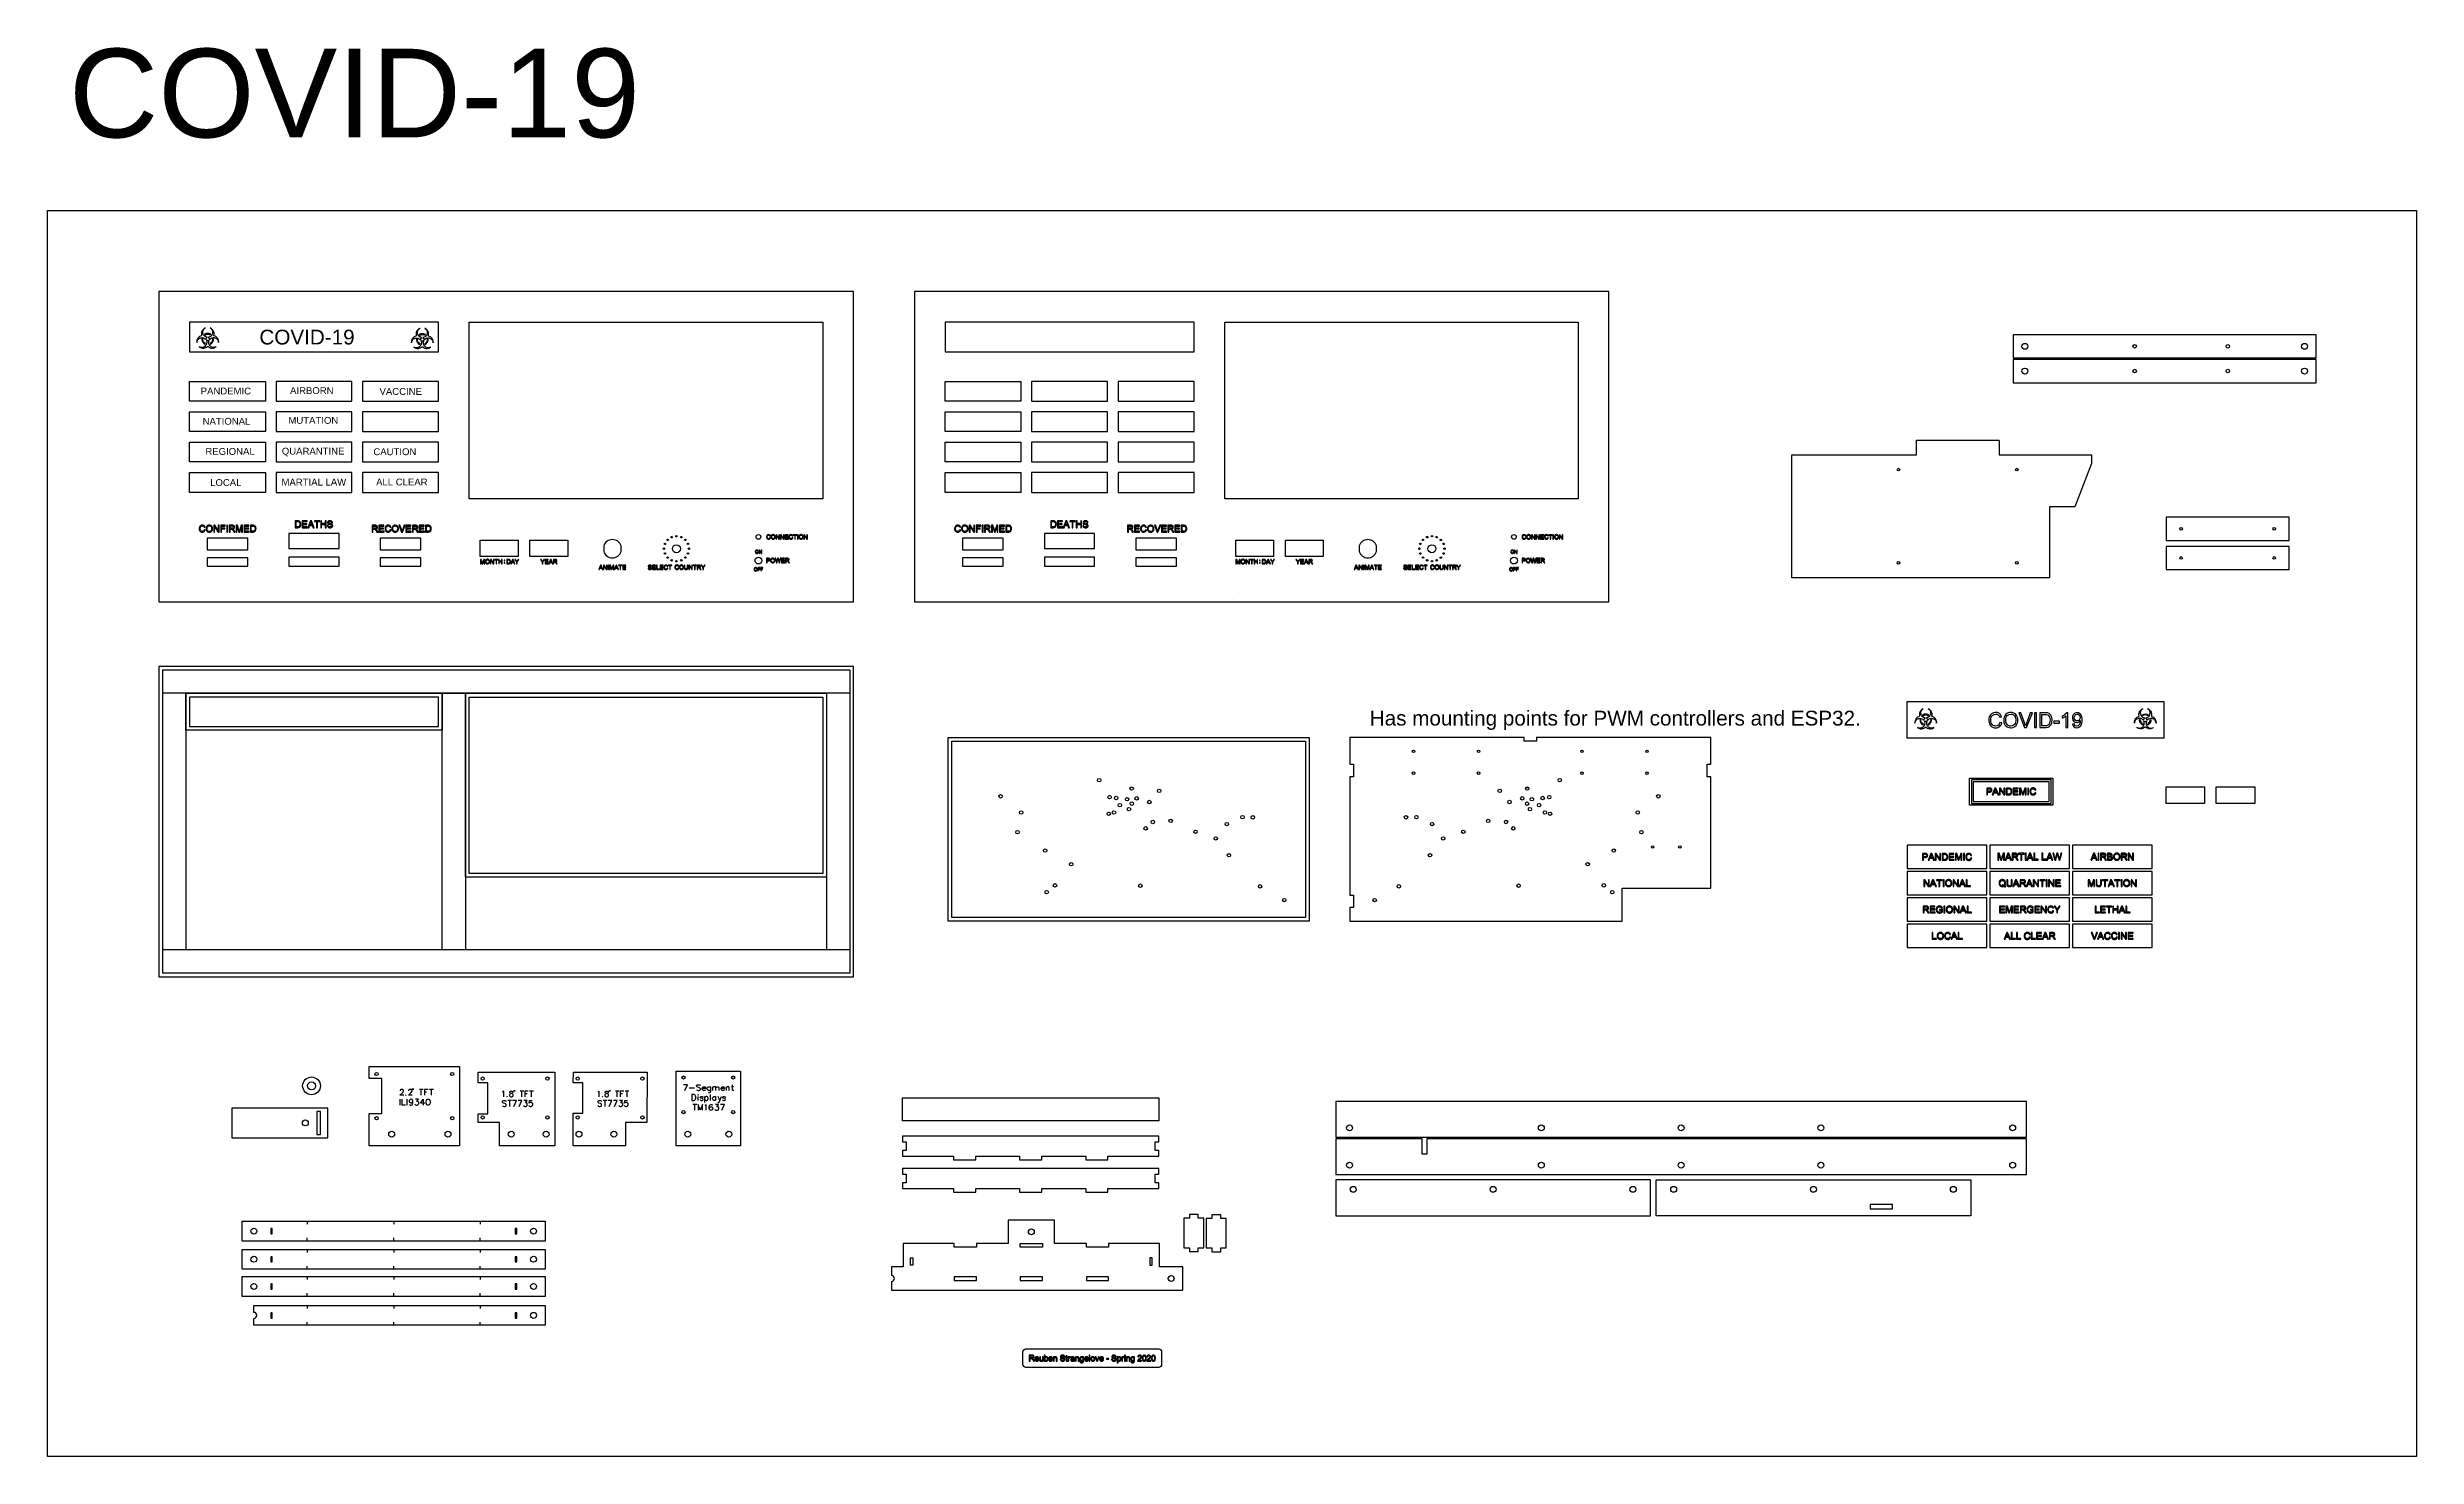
# Model space of a CAD drawing. Header units: inches. Extents: x 38644.8 to 38724.9, y 28772.1 to 28819.8.
import ezdxf

# ---------------------------------------------------------------- set-up
doc = ezdxf.new("R2010")
doc.units = ezdxf.units.IN
doc.header["$MEASUREMENT"] = 0
doc.layers.add('DEFAULT_LAYER', color=1, linetype='Continuous')
doc.styles.get("Standard").update_dxf_attribs({"font": 'arial.ttf'})
picture_1 = doc.add_image_def('image1.png', size_in_pixel=(1492, 745))

msp = doc.modelspace()

# ---------------------------------------------------------------- texts
at = {"color": 2, "linetype": 'ByBlock', "attachment_point": 1}
for s, width, gutter_width, heights, insert, char_height in [('{\\fArial|b0|i0|c0|p34;COVID-19}', 3.87926, 7.5, [0.47], (38651.945, 28810.225), 0.5), ('{\\fArial|b0|i0|c0|p34;PANDEMIC}', 2.86935, 11.56, [0.337], (38649.958, 28808.265), 0.2312), ('{\\fArial|b0|i0|c0|p34;AIRBORN}', 2.86935, 11.56, [0.337], (38652.982, 28808.281), 0.2312), ('{\\fArial|b0|i0|c0|p34;VACCINE}', 2.86935, 11.56, [0.337], (38656.009, 28808.252), 0.2312), ('{\\fArial|b0|i0|c0|p34;NATIONAL}', 2.86935, 11.56, [0.337], (38650.023, 28807.243), 0.2312), ('{\\fArial|b0|i0|c0|p34;MUTATION}', 2.86935, 11.56, [0.337], (38652.927, 28807.274), 0.2312), ('{\\fArial|b0|i0|c0|p34;REGIONAL}', 2.86935, 11.56, [0.337], (38650.117, 28806.224), 0.2312), ('{\\fArial|b0|i0|c0|p34;QUARANTINE}', 2.86935, 11.56, [0.337], (38652.704, 28806.232), 0.2312), ('{\\fArial|b0|i0|c0|p34;CAUTION}', 2.86935, 11.56, [0.337], (38655.802, 28806.212), 0.2312), ('{\\fArial|b0|i0|c0|p34;LOCAL}', 2.86935, 11.56, [0.337], (38650.279, 28805.169), 0.2312), ('{\\fArial|b0|i0|c0|p34;MARTIAL LAW}', 2.86935, 11.56, [0.337], (38652.692, 28805.185), 0.2312), ('{\\fArial|b0|i0|c0|p34;ALL CLEAR}', 2.86935, 11.56, [0.337], (38655.894, 28805.188), 0.2312)]:
    msp.add_mtext_dynamic_manual_height_columns(s, width=width, gutter_width=gutter_width, heights=heights, dxfattribs=dict(at, insert=insert, char_height=char_height))
at = {"layer": 'DEFAULT_LAYER', "color": 3, "linetype": 'Continuous', "attachment_point": 1}
for s, insert, char_height in [('COVID-19', (38645.497, 28819.731), 3), ('Has mounting points for PWM controllers and ESP32.', (38689.516, 28797.334), 0.5)]:
    msp.add_mtext_dynamic_manual_height_columns(s, width=259.63072, gutter_width=1, heights=[10.846], dxfattribs=dict(at, insert=insert, char_height=char_height))

# ---------------------------------------------------------------- blocks, each defined once
blk = doc.blocks.new('Frame')
at = {"color": 7, "linetype": 'ByBlock'}
for p, q in [((4506.05, 308.231), (4506.05, 284.981)), ((4506.05, 308.231), (4516.3, 308.231)), ((4506.837, 308.231), (4506.837, 284.981)), ((4515.513, 308.231), (4515.513, 284.981)), ((4516.3, 308.231), (4516.3, 284.981)), ((4506.837, 307.444), (4515.513, 307.444)), ((4506.837, 285.768), (4515.513, 285.768)), ((4506.05, 284.981), (4516.3, 284.981))]:
    blk.add_line(p, q, dxfattribs=at)

# ---------------------------------------------------------------- linework, layer by layer
at = {"color": 3, "linetype": 'ByBlock'}
for p, q in [((38657.129, 28784.55), (38657.129, 28784.513)), ((38657.151, 28784.55), (38657.151, 28784.513)), ((38660.554, 28784.494), (38660.554, 28784.457)), ((38660.576, 28784.494), (38660.576, 28784.457)), ((38663.782, 28784.494), (38663.782, 28784.457)), ((38663.804, 28784.494), (38663.804, 28784.457))]:
    msp.add_line(p, q, dxfattribs=at)
at = {"color": 3}
for p, q in [((38653.56, 28780.063), (38653.56, 28779.961)), ((38656.489, 28780.063), (38656.489, 28779.961)), ((38659.418, 28780.063), (38659.418, 28779.961)), ((38653.56, 28779.395), (38653.56, 28779.497)), ((38656.489, 28779.395), (38656.489, 28779.497)), ((38659.418, 28779.395), (38659.418, 28779.497)), ((38653.56, 28779.111), (38653.56, 28779.009)), ((38653.56, 28778.443), (38653.56, 28778.545)), ((38656.489, 28779.111), (38656.489, 28779.009)), ((38656.489, 28778.443), (38656.489, 28778.545)), ((38659.418, 28779.111), (38659.418, 28779.009)), ((38659.418, 28778.443), (38659.418, 28778.545)), ((38653.56, 28778.191), (38653.56, 28778.089)), ((38653.56, 28777.523), (38653.56, 28777.625)), ((38656.489, 28778.191), (38656.489, 28778.089)), ((38656.489, 28777.523), (38656.489, 28777.625)), ((38659.418, 28778.191), (38659.418, 28778.089)), ((38659.418, 28777.523), (38659.418, 28777.625)), ((38653.56, 28777.213), (38653.56, 28777.111)), ((38656.489, 28777.213), (38656.489, 28777.111)), ((38659.418, 28777.213), (38659.418, 28777.111)), ((38653.56, 28776.545), (38653.56, 28776.647)), ((38656.489, 28776.545), (38656.489, 28776.647)), ((38659.418, 28776.545), (38659.418, 28776.647))]:
    msp.add_line(p, q, dxfattribs=at)
at = {"color": 1}
msp.add_line((38706.449, 28780.601), (38706.449, 28780.601), dxfattribs=at)
at = {"color": 6, "linetype": 'ByBlock'}
for points in [[(38644.771, 28814.258), (38724.938, 28814.258), (38724.938, 28772.101), (38644.771, 28772.101)], [(38659.043, 28797.799), (38671.006, 28797.799), (38671.006, 28791.825), (38659.043, 28791.825)], [(38675.374, 28796.309), (38687.337, 28796.309), (38687.337, 28790.336), (38675.374, 28790.336)]]:
    msp.add_lwpolyline(points, close=True, dxfattribs=at)
at = {"color": 1, "linetype": 'ByBlock'}
for points in [[(38672.043, 28811.515), (38648.543, 28811.515), (38648.543, 28801.015), (38672.043, 28801.015)], [(38697.606, 28811.515), (38674.106, 28811.515), (38674.106, 28801.015), (38697.606, 28801.015)], [(38649.58, 28809.478), (38658.006, 28809.478), (38658.006, 28810.478), (38649.58, 28810.478)], [(38659.043, 28810.478), (38671.006, 28810.478), (38671.006, 28804.504), (38659.043, 28804.504)], [(38675.143, 28809.478), (38683.569, 28809.478), (38683.569, 28810.478), (38675.143, 28810.478)], [(38684.606, 28810.478), (38696.569, 28810.478), (38696.569, 28804.504), (38684.606, 28804.504)], [(38652.149, 28807.806), (38649.58, 28807.806), (38649.58, 28808.474), (38652.149, 28808.474)], [(38652.508, 28807.806), (38655.077, 28807.806), (38655.077, 28808.474), (38652.508, 28808.474)], [(38655.437, 28807.806), (38658.006, 28807.806), (38658.006, 28808.474), (38655.437, 28808.474)], [(38677.712, 28807.806), (38675.143, 28807.806), (38675.143, 28808.474), (38677.712, 28808.474)], [(38678.071, 28807.806), (38680.64, 28807.806), (38680.64, 28808.474), (38678.071, 28808.474)], [(38681, 28807.806), (38683.569, 28807.806), (38683.569, 28808.474), (38681, 28808.474)], [(38652.149, 28806.778), (38649.58, 28806.778), (38649.58, 28807.446), (38652.149, 28807.446)], [(38652.508, 28806.778), (38655.077, 28806.778), (38655.077, 28807.446), (38652.508, 28807.446)], [(38655.437, 28806.778), (38658.006, 28806.778), (38658.006, 28807.446), (38655.437, 28807.446)], [(38677.712, 28806.778), (38675.143, 28806.778), (38675.143, 28807.446), (38677.712, 28807.446)], [(38678.071, 28806.778), (38680.64, 28806.778), (38680.64, 28807.446), (38678.071, 28807.446)], [(38681, 28806.778), (38683.569, 28806.778), (38683.569, 28807.446), (38681, 28807.446)], [(38652.149, 28805.751), (38649.58, 28805.751), (38649.58, 28806.419), (38652.149, 28806.419)], [(38652.508, 28805.751), (38655.077, 28805.751), (38655.077, 28806.419), (38652.508, 28806.419)], [(38655.437, 28805.751), (38658.006, 28805.751), (38658.006, 28806.419), (38655.437, 28806.419)], [(38677.712, 28805.751), (38675.143, 28805.751), (38675.143, 28806.419), (38677.712, 28806.419)], [(38678.071, 28805.751), (38680.64, 28805.751), (38680.64, 28806.419), (38678.071, 28806.419)], [(38681, 28805.751), (38683.569, 28805.751), (38683.569, 28806.419), (38681, 28806.419)], [(38652.149, 28804.723), (38649.58, 28804.723), (38649.58, 28805.391), (38652.149, 28805.391)], [(38652.508, 28804.723), (38655.077, 28804.723), (38655.077, 28805.391), (38652.508, 28805.391)], [(38655.437, 28804.723), (38658.006, 28804.723), (38658.006, 28805.391), (38655.437, 28805.391)], [(38677.712, 28804.723), (38675.143, 28804.723), (38675.143, 28805.391), (38677.712, 28805.391)], [(38678.071, 28804.723), (38680.64, 28804.723), (38680.64, 28805.391), (38678.071, 28805.391)], [(38681, 28804.723), (38683.569, 28804.723), (38683.569, 28805.391), (38681, 28805.391)], [(38652.943, 28802.827), (38654.643, 28802.827), (38654.643, 28803.327), (38652.943, 28803.327)], [(38678.506, 28802.827), (38680.206, 28802.827), (38680.206, 28803.327), (38678.506, 28803.327)], [(38650.177, 28802.777), (38651.552, 28802.777), (38651.552, 28803.177), (38650.177, 28803.177)], [(38650.177, 28802.227), (38651.552, 28802.227), (38651.552, 28802.502), (38650.177, 28802.502)], [(38652.943, 28802.227), (38654.643, 28802.227), (38654.643, 28802.527), (38652.943, 28802.527)], [(38656.034, 28802.777), (38657.409, 28802.777), (38657.409, 28803.177), (38656.034, 28803.177)], [(38656.034, 28802.227), (38657.409, 28802.227), (38657.409, 28802.502), (38656.034, 28802.502)], [(38659.419, 28803.103), (38660.699, 28803.103), (38660.699, 28802.553), (38659.419, 28802.553)], [(38661.099, 28803.103), (38662.379, 28803.103), (38662.379, 28802.553), (38661.099, 28802.553)], [(38675.74, 28802.777), (38677.115, 28802.777), (38677.115, 28803.177), (38675.74, 28803.177)], [(38675.74, 28802.227), (38677.115, 28802.227), (38677.115, 28802.502), (38675.74, 28802.502)], [(38678.506, 28802.227), (38680.206, 28802.227), (38680.206, 28802.527), (38678.506, 28802.527)], [(38681.597, 28802.777), (38682.972, 28802.777), (38682.972, 28803.177), (38681.597, 28803.177)], [(38681.597, 28802.227), (38682.972, 28802.227), (38682.972, 28802.502), (38681.597, 28802.502)], [(38684.982, 28803.103), (38686.262, 28803.103), (38686.262, 28802.553), (38684.982, 28802.553)], [(38686.662, 28803.103), (38687.942, 28803.103), (38687.942, 28802.553), (38686.662, 28802.553)], [(38659.339, 28801.095), (38659.339, 28801.095)], [(38684.902, 28801.095), (38684.902, 28801.095)], [(38672.043, 28798.836), (38648.543, 28798.836), (38648.543, 28788.336), (38672.043, 28788.336)], [(38649.58, 28796.799), (38658.006, 28796.799), (38658.006, 28797.799), (38649.58, 28797.799)], [(38659.043, 28797.799), (38671.006, 28797.799), (38671.006, 28791.825), (38659.043, 28791.825)], [(38709.811, 28795.056), (38712.63, 28795.056), (38712.63, 28794.138), (38709.811, 28794.138)], [(38709.936, 28794.263), (38712.505, 28794.263), (38712.505, 28794.931), (38709.936, 28794.931)], [(38666.045, 28785.137), (38668.225, 28785.137), (38668.225, 28782.613), (38666.045, 28782.613)], [(38673.705, 28782.753), (38673.83, 28782.753), (38673.83, 28782.453), (38673.705, 28782.453), (38673.705, 28782.264), (38675.432, 28782.264), (38675.432, 28782.139), (38676.182, 28782.139), (38676.182, 28782.264), (38677.668, 28782.264), (38677.668, 28782.139), (38678.418, 28782.139), (38678.418, 28782.264), (38679.904, 28782.264), (38679.904, 28782.139), (38680.654, 28782.139), (38680.654, 28782.264), (38682.381, 28782.264), (38682.381, 28782.453), (38682.256, 28782.453), (38682.256, 28782.753), (38682.381, 28782.753), (38682.381, 28782.941), (38673.705, 28782.941)], [(38673.705, 28781.658), (38673.83, 28781.658), (38673.83, 28781.358), (38673.705, 28781.358), (38673.705, 28781.17), (38675.432, 28781.17), (38675.432, 28781.045), (38676.182, 28781.045), (38676.182, 28781.17), (38677.668, 28781.17), (38677.668, 28781.045), (38678.418, 28781.045), (38678.418, 28781.17), (38679.904, 28781.17), (38679.904, 28781.045), (38680.654, 28781.045), (38680.654, 28781.17), (38682.381, 28781.17), (38682.381, 28781.358), (38682.256, 28781.358), (38682.256, 28781.658), (38682.381, 28781.658), (38682.381, 28781.847), (38673.705, 28781.847)], [(38651.364, 28780.063), (38661.614, 28780.063), (38661.614, 28779.395), (38651.364, 28779.395)], [(38683.412, 28779.166), (38683.412, 28779.041), (38683.712, 28779.041), (38683.712, 28779.166), (38683.9, 28779.166), (38683.9, 28780.166), (38683.712, 28780.166), (38683.712, 28780.291), (38683.412, 28780.291), (38683.412, 28780.166), (38683.223, 28780.166), (38683.223, 28779.166)], [(38684.174, 28779.159), (38684.174, 28779.034), (38684.474, 28779.034), (38684.474, 28779.159), (38684.662, 28779.159), (38684.662, 28780.159), (38684.474, 28780.159), (38684.474, 28780.284), (38684.174, 28780.284), (38684.174, 28780.159), (38683.985, 28780.159), (38683.985, 28779.159)], [(38652.326, 28779.64), (38652.381, 28779.64), (38652.381, 28779.815), (38652.326, 28779.815)], [(38660.597, 28779.64), (38660.652, 28779.64), (38660.652, 28779.815), (38660.597, 28779.815)], [(38651.364, 28779.111), (38661.614, 28779.111), (38661.614, 28778.443), (38651.364, 28778.443)], [(38652.326, 28778.688), (38652.381, 28778.688), (38652.381, 28778.863), (38652.326, 28778.863)], [(38660.597, 28778.688), (38660.652, 28778.688), (38660.652, 28778.863), (38660.597, 28778.863)], [(38674.052, 28778.581), (38673.977, 28778.581), (38673.977, 28778.831), (38674.052, 28778.831)], [(38682.078, 28778.581), (38682.153, 28778.581), (38682.153, 28778.831), (38682.078, 28778.831)], [(38651.364, 28778.191), (38661.614, 28778.191), (38661.614, 28777.523), (38651.364, 28777.523)], [(38652.326, 28777.767), (38652.381, 28777.767), (38652.381, 28777.942), (38652.326, 28777.942)], [(38660.597, 28777.767), (38660.652, 28777.767), (38660.652, 28777.942), (38660.597, 28777.942)], [(38675.454, 28778.061), (38676.204, 28778.061), (38676.204, 28778.186), (38675.454, 28778.186)], [(38677.69, 28778.061), (38678.44, 28778.061), (38678.44, 28778.186), (38677.69, 28778.186)], [(38679.926, 28778.061), (38680.676, 28778.061), (38680.676, 28778.186), (38679.926, 28778.186)], [(38652.326, 28776.789), (38652.381, 28776.789), (38652.381, 28776.964), (38652.326, 28776.964)], [(38660.597, 28776.789), (38660.652, 28776.789), (38660.652, 28776.964), (38660.597, 28776.964)]]:
    msp.add_lwpolyline(points, close=True, dxfattribs=at)
at = {"color": 1}
for points in [[(38711.289, 28810.056), (38711.289, 28809.269), (38721.539, 28809.269), (38721.539, 28810.056)], [(38711.289, 28809.219), (38711.289, 28808.432), (38721.539, 28808.432), (38721.539, 28809.219)], [(38716.466, 28803.884), (38716.466, 28803.097), (38720.622, 28803.097), (38720.622, 28803.884)], [(38716.466, 28802.896), (38716.466, 28802.109), (38720.622, 28802.109), (38720.622, 28802.896)], [(38656.089, 28784.888), (38655.659, 28784.888), (38655.659, 28785.295), (38655.659, 28785.295), (38655.659, 28785.295), (38658.719, 28785.295), (38658.719, 28782.613), (38656.027, 28782.613), (38656.027, 28782.613), (38656.027, 28782.613), (38656.027, 28782.613), (38655.659, 28782.613), (38655.659, 28783.708), (38655.659, 28783.708), (38656.089, 28783.708)], [(38660.072, 28782.613), (38660.072, 28783.4), (38659.349, 28783.4), (38659.349, 28783.7), (38659.679, 28783.7), (38659.679, 28784.742), (38659.349, 28784.742), (38659.349, 28785.106), (38661.941, 28785.106), (38661.941, 28782.613)], [(38665.056, 28783.4), (38664.333, 28783.4), (38664.333, 28782.613), (38662.564, 28782.613), (38662.564, 28783.725), (38662.894, 28783.725), (38662.894, 28784.742), (38662.564, 28784.742), (38662.571, 28785.106), (38665.063, 28785.106)], [(38673.705, 28784.235), (38682.381, 28784.235), (38682.381, 28783.458), (38673.705, 28783.458)], [(38688.363, 28784.116), (38688.363, 28782.904), (38711.738, 28782.904), (38711.738, 28784.116)], [(38654.261, 28783.89), (38651.011, 28783.89), (38651.011, 28782.89), (38654.261, 28782.89)], [(38653.891, 28782.999), (38654.011, 28782.999), (38654.011, 28783.781), (38653.891, 28783.781)], [(38691.448, 28782.854), (38691.448, 28782.334), (38691.288, 28782.334), (38691.288, 28782.854), (38688.363, 28782.854), (38688.363, 28781.642), (38711.738, 28781.642), (38711.738, 28782.854)], [(38688.363, 28781.463), (38688.363, 28780.251), (38699.013, 28780.251), (38699.013, 28781.463)], [(38699.204, 28780.251), (38699.204, 28781.463), (38709.854, 28781.463), (38709.854, 28780.251)], [(38706.449, 28780.633), (38706.449, 28780.488), (38707.199, 28780.488), (38707.199, 28780.633)], [(38678.44, 28779.311), (38678.44, 28779.186), (38677.69, 28779.186), (38677.69, 28779.311)]]:
    msp.add_lwpolyline(points, close=True, dxfattribs=at)
for points in [[(38710.81, 28806.479), (38710.81, 28805.991), (38713.942, 28805.991), (38713.942, 28805.698), (38713.371, 28804.233), (38712.517, 28804.233), (38712.517, 28801.836), (38703.794, 28801.836), (38703.794, 28805.991), (38708.01, 28805.991), (38708.01, 28806.491), (38710.81, 28806.491)], [(38694.797, 28794.734), (38694.893, 28794.734)], [(38673.334, 28778.027), (38673.334, 28777.733), (38683.19, 28777.737), (38683.19, 28778.524), (38682.403, 28778.524), (38682.403, 28779.311), (38680.676, 28779.311), (38680.676, 28779.186), (38679.926, 28779.186), (38679.926, 28779.311), (38678.852, 28779.311), (38678.852, 28780.098), (38677.278, 28780.098), (38677.278, 28779.311), (38676.204, 28779.311), (38676.204, 28779.186), (38675.454, 28779.186), (38675.454, 28779.311), (38673.727, 28779.311), (38673.727, 28778.524), (38673.334, 28778.52), (38673.334, 28778.227)]]:
    msp.add_lwpolyline(points, dxfattribs=at)
at = {"color": 2, "linetype": 'ByBlock', "flags": 128}
for points in [[(38650.103, 28803.561), (38650.09, 28803.58), (38650.074, 28803.596), (38650.061, 28803.604), (38650.041, 28803.612), (38650.015, 28803.615), (38650.004, 28803.614), (38649.982, 28803.609), (38649.96, 28803.601), (38649.95, 28803.595), (38649.935, 28803.58), (38649.92, 28803.56), (38649.914, 28803.544), (38649.909, 28803.522), (38649.906, 28803.496), (38649.907, 28803.48), (38649.911, 28803.457), (38649.919, 28803.434), (38649.923, 28803.425), (38649.938, 28803.406), (38649.955, 28803.39), (38649.968, 28803.384), (38649.99, 28803.377), (38650.015, 28803.376), (38650.034, 28803.377), (38650.057, 28803.384), (38650.076, 28803.395), (38650.09, 28803.409), (38650.103, 28803.428), (38650.111, 28803.452), (38650.08, 28803.46), (38650.079, 28803.457), (38650.071, 28803.433), (38650.057, 28803.417), (38650.036, 28803.406), (38650.012, 28803.401), (38649.995, 28803.404), (38649.974, 28803.412), (38649.958, 28803.425), (38649.947, 28803.445), (38649.946, 28803.449), (38649.939, 28803.471), (38649.938, 28803.496), (38649.939, 28803.518), (38649.946, 28803.541), (38649.954, 28803.56), (38649.971, 28803.576), (38649.99, 28803.585), (38650.015, 28803.588), (38650.033, 28803.587), (38650.054, 28803.577), (38650.066, 28803.563), (38650.077, 28803.541), (38650.107, 28803.547)], [(38650.361, 28803.513), (38650.356, 28803.536), (38650.347, 28803.557), (38650.342, 28803.567), (38650.327, 28803.586), (38650.309, 28803.6), (38650.297, 28803.606), (38650.276, 28803.613), (38650.251, 28803.615), (38650.231, 28803.613), (38650.209, 28803.608), (38650.188, 28803.597), (38650.171, 28803.583), (38650.168, 28803.58), (38650.156, 28803.562), (38650.147, 28803.542), (38650.142, 28803.518), (38650.14, 28803.492), (38650.141, 28803.48), (38650.145, 28803.457), (38650.153, 28803.435), (38650.159, 28803.424), (38650.174, 28803.405), (38650.193, 28803.391), (38650.205, 28803.385), (38650.227, 28803.378), (38650.251, 28803.376), (38650.262, 28803.376), (38650.285, 28803.381), (38650.307, 28803.39), (38650.317, 28803.396), (38650.334, 28803.411), (38650.347, 28803.432), (38650.354, 28803.447), (38650.36, 28803.47), (38650.362, 28803.494)], [(38650.329, 28803.49), (38650.327, 28803.465), (38650.319, 28803.444), (38650.308, 28803.425), (38650.295, 28803.414), (38650.275, 28803.405), (38650.25, 28803.401), (38650.234, 28803.403), (38650.213, 28803.411), (38650.195, 28803.425), (38650.194, 28803.427), (38650.181, 28803.444), (38650.174, 28803.466), (38650.172, 28803.491), (38650.172, 28803.505), (38650.176, 28803.53), (38650.183, 28803.551), (38650.196, 28803.566), (38650.207, 28803.575), (38650.228, 28803.586), (38650.251, 28803.589), (38650.272, 28803.586), (38650.293, 28803.576), (38650.307, 28803.564), (38650.32, 28803.544), (38650.321, 28803.542), (38650.327, 28803.52), (38650.33, 28803.494)], [(38650.553, 28803.611), (38650.553, 28803.429), (38650.432, 28803.611), (38650.4, 28803.611), (38650.4, 28803.379), (38650.43, 28803.379), (38650.43, 28803.561), (38650.551, 28803.379), (38650.582, 28803.379), (38650.582, 28803.611)], [(38650.667, 28803.484), (38650.775, 28803.484), (38650.775, 28803.512), (38650.667, 28803.512), (38650.667, 28803.584), (38650.791, 28803.584), (38650.791, 28803.611), (38650.635, 28803.611), (38650.635, 28803.379), (38650.667, 28803.379)], [(38650.867, 28803.611), (38650.837, 28803.611), (38650.837, 28803.379), (38650.867, 28803.379)], [(38651.105, 28803.56), (38651.097, 28803.583), (38651.09, 28803.592), (38651.071, 28803.605), (38651.051, 28803.609), (38651.024, 28803.611), (38650.922, 28803.611), (38650.922, 28803.379), (38650.952, 28803.379), (38650.952, 28803.482), (38650.988, 28803.482), (38651.005, 28803.481), (38651.019, 28803.475), (38651.034, 28803.459), (38651.041, 28803.45), (38651.056, 28803.428), (38651.087, 28803.379), (38651.125, 28803.379), (38651.085, 28803.443), (38651.075, 28803.456), (38651.059, 28803.473), (38651.041, 28803.484), (38651.05, 28803.486), (38651.074, 28803.493), (38651.09, 28803.507), (38651.102, 28803.525), (38651.106, 28803.547)], [(38651.075, 28803.547), (38651.069, 28803.527), (38651.05, 28803.513), (38651.043, 28803.511), (38651.018, 28803.509), (38650.952, 28803.509), (38650.952, 28803.586), (38651.025, 28803.586), (38651.044, 28803.584), (38651.063, 28803.574), (38651.068, 28803.569)], [(38651.344, 28803.379), (38651.373, 28803.379), (38651.373, 28803.611), (38651.333, 28803.611), (38651.277, 28803.45), (38651.271, 28803.433), (38651.265, 28803.412), (38651.262, 28803.421), (38651.254, 28803.447), (38651.199, 28803.611), (38651.154, 28803.611), (38651.154, 28803.379), (38651.183, 28803.379), (38651.183, 28803.576), (38651.25, 28803.379), (38651.277, 28803.379), (38651.344, 28803.573)], [(38651.454, 28803.406), (38651.454, 28803.485), (38651.582, 28803.485), (38651.582, 28803.513), (38651.454, 28803.513), (38651.454, 28803.584), (38651.591, 28803.584), (38651.591, 28803.611), (38651.424, 28803.611), (38651.424, 28803.379), (38651.596, 28803.379), (38651.596, 28803.406)], [(38651.829, 28803.506), (38651.827, 28803.53), (38651.821, 28803.551), (38651.82, 28803.552), (38651.809, 28803.573), (38651.794, 28803.591), (38651.782, 28803.599), (38651.759, 28803.608), (38651.745, 28803.61), (38651.718, 28803.611), (38651.639, 28803.611), (38651.639, 28803.379), (38651.722, 28803.379), (38651.737, 28803.38), (38651.759, 28803.383), (38651.765, 28803.385), (38651.787, 28803.395), (38651.792, 28803.398), (38651.808, 28803.416), (38651.814, 28803.427), (38651.823, 28803.45), (38651.828, 28803.471), (38651.83, 28803.496)], [(38651.797, 28803.474), (38651.792, 28803.452), (38651.788, 28803.442), (38651.775, 28803.422), (38651.774, 28803.422), (38651.754, 28803.411), (38651.744, 28803.408), (38651.719, 28803.406), (38651.669, 28803.406), (38651.669, 28803.584), (38651.718, 28803.584), (38651.737, 28803.583), (38651.757, 28803.579), (38651.77, 28803.571), (38651.787, 28803.552), (38651.79, 28803.545), (38651.796, 28803.524), (38651.798, 28803.496)], [(38653.349, 28803.653), (38653.346, 28803.677), (38653.34, 28803.699), (38653.339, 28803.701), (38653.328, 28803.722), (38653.312, 28803.739), (38653.301, 28803.747), (38653.278, 28803.755), (38653.265, 28803.758), (38653.237, 28803.758), (38653.158, 28803.758), (38653.158, 28803.527), (38653.241, 28803.527), (38653.256, 28803.528), (38653.278, 28803.531), (38653.285, 28803.533), (38653.306, 28803.543), (38653.31, 28803.546), (38653.327, 28803.564), (38653.333, 28803.574), (38653.343, 28803.597), (38653.348, 28803.619), (38653.349, 28803.644)], [(38653.316, 28803.622), (38653.312, 28803.6), (38653.307, 28803.59), (38653.295, 28803.571), (38653.294, 28803.571), (38653.273, 28803.559), (38653.263, 28803.556), (38653.237, 28803.554), (38653.188, 28803.554), (38653.188, 28803.731), (38653.237, 28803.731), (38653.256, 28803.731), (38653.276, 28803.726), (38653.29, 28803.719), (38653.305, 28803.701), (38653.31, 28803.693), (38653.316, 28803.671), (38653.318, 28803.645)], [(38653.422, 28803.554), (38653.422, 28803.633), (38653.55, 28803.633), (38653.55, 28803.66), (38653.422, 28803.66), (38653.422, 28803.731), (38653.559, 28803.731), (38653.559, 28803.758), (38653.392, 28803.758), (38653.392, 28803.527), (38653.564, 28803.527), (38653.564, 28803.554)], [(38653.703, 28803.758), (38653.67, 28803.758), (38653.581, 28803.527), (38653.614, 28803.527), (38653.639, 28803.597), (38653.735, 28803.597), (38653.763, 28803.527), (38653.797, 28803.527)], [(38653.726, 28803.622), (38653.648, 28803.622), (38653.673, 28803.69), (38653.68, 28803.711), (38653.686, 28803.735), (38653.686, 28803.733), (38653.693, 28803.711), (38653.702, 28803.686)], [(38653.911, 28803.731), (38653.988, 28803.731), (38653.988, 28803.758), (38653.804, 28803.758), (38653.804, 28803.731), (38653.88, 28803.731), (38653.88, 28803.527), (38653.911, 28803.527)], [(38654.171, 28803.527), (38654.202, 28803.527), (38654.202, 28803.758), (38654.171, 28803.758), (38654.171, 28803.664), (38654.051, 28803.664), (38654.051, 28803.758), (38654.02, 28803.758), (38654.02, 28803.527), (38654.051, 28803.527), (38654.051, 28803.637), (38654.171, 28803.637)], [(38655.91, 28803.455), (38655.896, 28803.471), (38655.877, 28803.483), (38655.886, 28803.485), (38655.908, 28803.491), (38655.926, 28803.504), (38655.937, 28803.523), (38655.942, 28803.545), (38655.94, 28803.558), (38655.932, 28803.58), (38655.926, 28803.59), (38655.907, 28803.602), (38655.886, 28803.607), (38655.859, 28803.609), (38655.757, 28803.609), (38655.757, 28803.377), (38655.788, 28803.377), (38655.788, 28803.48), (38655.822, 28803.48), (38655.84, 28803.479), (38655.854, 28803.472), (38655.87, 28803.458), (38655.877, 28803.447), (38655.891, 28803.426), (38655.923, 28803.377), (38655.961, 28803.377), (38655.921, 28803.44)], [(38655.91, 28803.545), (38655.903, 28803.525), (38655.886, 28803.51), (38655.878, 28803.509), (38655.853, 28803.507), (38655.788, 28803.507), (38655.788, 28803.583), (38655.861, 28803.583), (38655.88, 28803.582), (38655.899, 28803.572), (38655.903, 28803.567)], [(38656.021, 28803.404), (38656.021, 28803.483), (38656.149, 28803.483), (38656.149, 28803.51), (38656.021, 28803.51), (38656.021, 28803.582), (38656.157, 28803.582), (38656.157, 28803.609), (38655.991, 28803.609), (38655.991, 28803.377), (38656.162, 28803.377), (38656.162, 28803.404)], [(38656.392, 28803.56), (38656.38, 28803.579), (38656.364, 28803.594), (38656.351, 28803.602), (38656.33, 28803.61), (38656.305, 28803.613), (38656.294, 28803.612), (38656.272, 28803.607), (38656.249, 28803.599), (38656.24, 28803.593), (38656.224, 28803.579), (38656.21, 28803.558), (38656.203, 28803.542), (38656.199, 28803.52), (38656.195, 28803.494), (38656.197, 28803.479), (38656.2, 28803.455), (38656.208, 28803.432), (38656.213, 28803.423), (38656.227, 28803.404), (38656.245, 28803.388), (38656.257, 28803.382), (38656.28, 28803.375), (38656.305, 28803.374), (38656.324, 28803.375), (38656.346, 28803.382), (38656.365, 28803.393), (38656.38, 28803.407), (38656.392, 28803.426), (38656.4, 28803.45), (38656.37, 28803.458), (38656.368, 28803.455), (38656.361, 28803.431), (38656.346, 28803.415), (38656.326, 28803.404), (38656.302, 28803.399), (38656.284, 28803.402), (38656.264, 28803.41), (38656.248, 28803.423), (38656.237, 28803.444), (38656.235, 28803.447), (38656.229, 28803.469), (38656.227, 28803.494), (38656.229, 28803.517), (38656.235, 28803.539), (38656.243, 28803.558), (38656.261, 28803.574), (38656.28, 28803.583), (38656.305, 28803.587), (38656.322, 28803.585), (38656.343, 28803.575), (38656.356, 28803.561), (38656.367, 28803.539), (38656.397, 28803.545)], [(38656.649, 28803.51), (38656.645, 28803.534), (38656.637, 28803.555), (38656.63, 28803.566), (38656.616, 28803.583), (38656.597, 28803.598), (38656.586, 28803.604), (38656.564, 28803.61), (38656.54, 28803.613), (38656.519, 28803.612), (38656.497, 28803.606), (38656.478, 28803.594), (38656.461, 28803.58), (38656.457, 28803.577), (38656.445, 28803.56), (38656.437, 28803.539), (38656.43, 28803.517), (38656.429, 28803.49), (38656.429, 28803.479), (38656.434, 28803.455), (38656.442, 28803.432), (38656.448, 28803.421), (38656.462, 28803.404), (38656.481, 28803.39), (38656.494, 28803.383), (38656.514, 28803.375), (38656.54, 28803.374), (38656.551, 28803.374), (38656.573, 28803.379), (38656.595, 28803.388), (38656.605, 28803.394), (38656.622, 28803.41), (38656.635, 28803.429), (38656.643, 28803.445), (38656.648, 28803.467), (38656.649, 28803.493)], [(38656.618, 28803.488), (38656.616, 28803.463), (38656.608, 28803.442), (38656.597, 28803.425), (38656.583, 28803.412), (38656.564, 28803.402), (38656.54, 28803.399), (38656.522, 28803.401), (38656.502, 28803.409), (38656.483, 28803.423), (38656.483, 28803.425), (38656.47, 28803.442), (38656.462, 28803.464), (38656.461, 28803.49), (38656.461, 28803.502), (38656.465, 28803.528), (38656.472, 28803.548), (38656.484, 28803.564), (38656.495, 28803.574), (38656.516, 28803.583), (38656.54, 28803.587), (38656.559, 28803.583), (38656.581, 28803.575), (38656.595, 28803.563), (38656.61, 28803.542), (38656.61, 28803.541), (38656.616, 28803.518), (38656.619, 28803.493)], [(38656.784, 28803.44), (38656.778, 28803.426), (38656.772, 28803.402), (38656.767, 28803.417), (38656.759, 28803.44), (38656.699, 28803.609), (38656.665, 28803.609), (38656.756, 28803.377), (38656.788, 28803.377), (38656.878, 28803.609), (38656.846, 28803.609)], [(38656.937, 28803.404), (38656.937, 28803.483), (38657.064, 28803.483), (38657.064, 28803.51), (38656.937, 28803.51), (38656.937, 28803.582), (38657.073, 28803.582), (38657.073, 28803.609), (38656.905, 28803.609), (38656.905, 28803.377), (38657.078, 28803.377), (38657.078, 28803.404)], [(38657.305, 28803.558), (38657.295, 28803.58), (38657.289, 28803.59), (38657.27, 28803.602), (38657.251, 28803.607), (38657.224, 28803.609), (38657.121, 28803.609), (38657.121, 28803.377), (38657.151, 28803.377), (38657.151, 28803.48), (38657.187, 28803.48), (38657.203, 28803.479), (38657.218, 28803.472), (38657.233, 28803.458), (38657.24, 28803.447), (38657.256, 28803.426), (38657.286, 28803.377), (38657.324, 28803.377), (38657.284, 28803.44), (38657.275, 28803.455), (38657.259, 28803.471), (38657.24, 28803.483), (38657.249, 28803.485), (38657.273, 28803.491), (38657.289, 28803.504), (38657.302, 28803.523), (38657.305, 28803.545)], [(38657.275, 28803.545), (38657.268, 28803.525), (38657.249, 28803.51), (38657.243, 28803.509), (38657.218, 28803.507), (38657.151, 28803.507), (38657.151, 28803.583), (38657.224, 28803.583), (38657.243, 28803.582), (38657.262, 28803.572), (38657.267, 28803.567)], [(38657.384, 28803.404), (38657.384, 28803.483), (38657.513, 28803.483), (38657.513, 28803.51), (38657.384, 28803.51), (38657.384, 28803.582), (38657.521, 28803.582), (38657.521, 28803.609), (38657.354, 28803.609), (38657.354, 28803.377), (38657.527, 28803.377), (38657.527, 28803.404)], [(38657.76, 28803.504), (38657.757, 28803.528), (38657.751, 28803.55), (38657.74, 28803.572), (38657.724, 28803.588), (38657.713, 28803.598), (38657.689, 28803.606), (38657.675, 28803.607), (38657.648, 28803.609), (38657.568, 28803.609), (38657.568, 28803.377), (38657.652, 28803.377), (38657.667, 28803.379), (38657.689, 28803.382), (38657.695, 28803.383), (38657.718, 28803.393), (38657.722, 28803.396), (38657.738, 28803.413), (38657.745, 28803.425), (38657.754, 28803.448), (38657.759, 28803.469), (38657.76, 28803.494)], [(38657.727, 28803.472), (38657.722, 28803.45), (38657.718, 28803.44), (38657.705, 28803.421), (38657.684, 28803.409), (38657.675, 28803.407), (38657.649, 28803.404), (38657.6, 28803.404), (38657.6, 28803.582), (38657.648, 28803.582), (38657.668, 28803.58), (38657.687, 28803.577), (38657.7, 28803.569), (38657.716, 28803.55), (38657.721, 28803.544), (38657.727, 28803.521), (38657.729, 28803.494)], [(38669.131, 28803.186), (38669.128, 28803.2), (38669.127, 28803.217), (38669.128, 28803.231), (38669.131, 28803.246), (38669.138, 28803.257), (38669.148, 28803.268), (38669.161, 28803.275), (38669.177, 28803.276), (38669.188, 28803.275), (38669.201, 28803.269), (38669.21, 28803.259), (38669.217, 28803.245), (38669.236, 28803.249), (38669.233, 28803.258), (38669.225, 28803.271), (38669.215, 28803.281), (38669.208, 28803.287), (38669.194, 28803.291), (38669.177, 28803.293), (38669.169, 28803.293), (38669.155, 28803.29), (38669.141, 28803.285), (38669.135, 28803.28), (38669.125, 28803.27), (38669.116, 28803.258), (38669.111, 28803.247), (38669.108, 28803.233), (38669.107, 28803.217), (38669.107, 28803.207), (38669.109, 28803.191), (38669.115, 28803.177), (38669.118, 28803.17), (38669.127, 28803.157), (38669.138, 28803.147), (38669.145, 28803.143), (38669.16, 28803.14), (38669.177, 28803.138), (38669.189, 28803.139), (38669.205, 28803.143), (38669.217, 28803.151), (38669.225, 28803.159), (38669.233, 28803.173), (38669.239, 28803.188), (38669.219, 28803.193), (38669.219, 28803.19), (38669.212, 28803.176), (38669.203, 28803.165), (38669.19, 28803.157), (38669.175, 28803.155), (38669.164, 28803.156), (38669.15, 28803.162), (38669.141, 28803.17), (38669.132, 28803.184)], [(38669.4, 28803.226), (38669.398, 28803.242), (38669.392, 28803.256), (38669.389, 28803.263), (38669.379, 28803.274), (38669.367, 28803.284), (38669.359, 28803.287), (38669.345, 28803.292), (38669.33, 28803.293), (38669.316, 28803.292), (38669.302, 28803.289), (38669.289, 28803.282), (38669.277, 28803.272), (38669.276, 28803.27), (38669.268, 28803.259), (38669.262, 28803.246), (38669.258, 28803.231), (38669.257, 28803.213), (38669.258, 28803.206), (38669.261, 28803.19), (38669.266, 28803.176), (38669.269, 28803.169), (38669.279, 28803.157), (38669.291, 28803.148), (38669.299, 28803.144), (38669.313, 28803.14), (38669.33, 28803.138), (38669.336, 28803.139), (38669.352, 28803.141), (38669.366, 28803.147), (38669.372, 28803.152), (38669.383, 28803.162), (38669.392, 28803.175), (38669.397, 28803.185), (38669.4, 28803.199), (38669.401, 28803.215)], [(38669.38, 28803.212), (38669.379, 28803.196), (38669.373, 28803.183), (38669.366, 28803.17), (38669.358, 28803.164), (38669.344, 28803.157), (38669.33, 28803.155), (38669.318, 28803.156), (38669.304, 28803.162), (38669.292, 28803.17), (38669.292, 28803.172), (38669.285, 28803.183), (38669.279, 28803.197), (38669.278, 28803.213), (38669.278, 28803.222), (38669.28, 28803.238), (38669.286, 28803.252), (38669.293, 28803.262), (38669.301, 28803.268), (38669.314, 28803.275), (38669.33, 28803.276), (38669.343, 28803.275), (38669.356, 28803.269), (38669.366, 28803.26), (38669.375, 28803.247), (38669.375, 28803.246), (38669.379, 28803.232), (38669.38, 28803.215)], [(38669.525, 28803.291), (38669.525, 28803.173), (38669.447, 28803.291), (38669.426, 28803.291), (38669.426, 28803.141), (38669.445, 28803.141), (38669.445, 28803.258), (38669.524, 28803.141), (38669.545, 28803.141), (38669.545, 28803.291)], [(38669.676, 28803.291), (38669.676, 28803.173), (38669.598, 28803.291), (38669.577, 28803.291), (38669.577, 28803.141), (38669.596, 28803.141), (38669.596, 28803.258), (38669.675, 28803.141), (38669.696, 28803.141), (38669.696, 28803.291)], [(38669.75, 28803.158), (38669.75, 28803.209), (38669.832, 28803.209), (38669.832, 28803.228), (38669.75, 28803.228), (38669.75, 28803.272), (38669.837, 28803.272), (38669.837, 28803.291), (38669.73, 28803.291), (38669.73, 28803.141), (38669.842, 28803.141), (38669.842, 28803.158)], [(38669.99, 28803.258), (38669.982, 28803.271), (38669.971, 28803.281), (38669.964, 28803.287), (38669.95, 28803.291), (38669.934, 28803.293), (38669.926, 28803.293), (38669.912, 28803.29), (38669.898, 28803.285), (38669.892, 28803.28), (38669.88, 28803.27), (38669.872, 28803.258), (38669.868, 28803.247), (38669.864, 28803.233), (38669.863, 28803.217), (38669.864, 28803.207), (38669.866, 28803.191), (38669.871, 28803.177), (38669.874, 28803.17), (38669.882, 28803.157), (38669.894, 28803.147), (38669.902, 28803.143), (38669.916, 28803.14), (38669.934, 28803.138), (38669.946, 28803.139), (38669.96, 28803.143), (38669.973, 28803.151), (38669.982, 28803.159), (38669.99, 28803.173), (38669.995, 28803.188), (38669.976, 28803.193), (38669.976, 28803.19), (38669.969, 28803.176), (38669.96, 28803.165), (38669.947, 28803.157), (38669.932, 28803.155), (38669.921, 28803.156), (38669.907, 28803.162), (38669.897, 28803.17), (38669.889, 28803.184), (38669.888, 28803.186), (38669.885, 28803.2), (38669.884, 28803.217), (38669.885, 28803.231), (38669.888, 28803.246), (38669.894, 28803.257), (38669.904, 28803.268), (38669.917, 28803.275), (38669.934, 28803.276), (38669.945, 28803.275), (38669.958, 28803.269), (38669.967, 28803.259), (38669.973, 28803.245), (38669.993, 28803.249)], [(38670.078, 28803.272), (38670.128, 28803.272), (38670.128, 28803.291), (38670.009, 28803.291), (38670.009, 28803.272), (38670.058, 28803.272), (38670.058, 28803.141), (38670.078, 28803.141)], [(38670.171, 28803.291), (38670.151, 28803.291), (38670.151, 28803.141), (38670.171, 28803.141)], [(38670.343, 28803.226), (38670.34, 28803.242), (38670.335, 28803.256), (38670.331, 28803.263), (38670.321, 28803.274), (38670.309, 28803.284), (38670.302, 28803.287), (38670.288, 28803.292), (38670.272, 28803.293), (38670.26, 28803.292), (38670.244, 28803.289), (38670.231, 28803.282), (38670.22, 28803.272), (38670.219, 28803.27), (38670.21, 28803.259), (38670.205, 28803.246), (38670.202, 28803.231), (38670.2, 28803.213), (38670.2, 28803.206), (38670.204, 28803.19), (38670.209, 28803.176), (38670.213, 28803.169), (38670.222, 28803.157), (38670.234, 28803.148), (38670.242, 28803.144), (38670.256, 28803.14), (38670.272, 28803.138), (38670.279, 28803.139), (38670.295, 28803.141), (38670.308, 28803.147), (38670.315, 28803.152), (38670.326, 28803.162), (38670.334, 28803.175), (38670.339, 28803.185), (38670.342, 28803.199), (38670.344, 28803.215)], [(38670.323, 28803.212), (38670.321, 28803.196), (38670.317, 28803.183), (38670.309, 28803.17), (38670.3, 28803.164), (38670.287, 28803.157), (38670.272, 28803.155), (38670.261, 28803.156), (38670.247, 28803.162), (38670.236, 28803.17), (38670.234, 28803.172), (38670.227, 28803.183), (38670.222, 28803.197), (38670.22, 28803.213), (38670.221, 28803.222), (38670.223, 28803.238), (38670.228, 28803.252), (38670.236, 28803.262), (38670.243, 28803.268), (38670.257, 28803.275), (38670.272, 28803.276), (38670.285, 28803.275), (38670.299, 28803.269), (38670.309, 28803.26), (38670.317, 28803.247), (38670.318, 28803.246), (38670.322, 28803.232), (38670.323, 28803.215)], [(38670.468, 28803.291), (38670.468, 28803.173), (38670.389, 28803.291), (38670.369, 28803.291), (38670.369, 28803.141), (38670.388, 28803.141), (38670.388, 28803.258), (38670.467, 28803.141), (38670.487, 28803.141), (38670.487, 28803.291)], [(38675.666, 28803.561), (38675.653, 28803.58), (38675.637, 28803.596), (38675.624, 28803.604), (38675.604, 28803.612), (38675.578, 28803.615), (38675.567, 28803.614), (38675.545, 28803.609), (38675.523, 28803.601), (38675.513, 28803.595), (38675.497, 28803.58), (38675.483, 28803.56), (38675.477, 28803.544), (38675.472, 28803.522), (38675.469, 28803.496), (38675.47, 28803.48), (38675.473, 28803.457), (38675.481, 28803.434), (38675.486, 28803.425), (38675.501, 28803.406), (38675.518, 28803.39), (38675.531, 28803.384), (38675.553, 28803.377), (38675.578, 28803.376), (38675.597, 28803.377), (38675.62, 28803.384), (38675.639, 28803.395), (38675.653, 28803.409), (38675.666, 28803.428), (38675.673, 28803.452), (38675.643, 28803.46), (38675.642, 28803.457), (38675.634, 28803.433), (38675.62, 28803.417), (38675.599, 28803.406), (38675.575, 28803.401), (38675.558, 28803.404), (38675.537, 28803.412), (38675.521, 28803.425), (38675.51, 28803.445), (38675.508, 28803.449), (38675.502, 28803.471), (38675.501, 28803.496), (38675.502, 28803.518), (38675.508, 28803.541), (38675.516, 28803.56), (38675.534, 28803.576), (38675.553, 28803.585), (38675.578, 28803.588), (38675.596, 28803.587), (38675.616, 28803.577), (38675.629, 28803.563), (38675.64, 28803.541), (38675.67, 28803.547)], [(38675.923, 28803.513), (38675.918, 28803.536), (38675.91, 28803.557), (38675.905, 28803.567), (38675.89, 28803.586), (38675.872, 28803.6), (38675.86, 28803.606), (38675.838, 28803.613), (38675.814, 28803.615), (38675.794, 28803.613), (38675.772, 28803.608), (38675.751, 28803.597), (38675.734, 28803.583), (38675.731, 28803.58), (38675.719, 28803.562), (38675.71, 28803.542), (38675.705, 28803.518), (38675.703, 28803.492), (38675.704, 28803.48), (38675.708, 28803.457), (38675.716, 28803.435), (38675.722, 28803.424), (38675.737, 28803.405), (38675.755, 28803.391), (38675.768, 28803.385), (38675.79, 28803.378), (38675.814, 28803.376), (38675.825, 28803.376), (38675.848, 28803.381), (38675.87, 28803.39), (38675.88, 28803.396), (38675.897, 28803.411), (38675.91, 28803.432), (38675.916, 28803.447), (38675.922, 28803.47), (38675.924, 28803.494)], [(38675.892, 28803.49), (38675.89, 28803.465), (38675.882, 28803.444), (38675.871, 28803.425), (38675.858, 28803.414), (38675.837, 28803.405), (38675.813, 28803.401), (38675.797, 28803.403), (38675.776, 28803.411), (38675.757, 28803.425), (38675.756, 28803.427), (38675.744, 28803.444), (38675.737, 28803.466), (38675.735, 28803.491), (38675.735, 28803.505), (38675.739, 28803.53), (38675.746, 28803.551), (38675.758, 28803.566), (38675.77, 28803.575), (38675.791, 28803.586), (38675.814, 28803.589), (38675.834, 28803.586), (38675.856, 28803.576), (38675.87, 28803.564), (38675.883, 28803.544), (38675.884, 28803.542), (38675.89, 28803.52), (38675.893, 28803.494)], [(38676.116, 28803.611), (38676.116, 28803.429), (38675.994, 28803.611), (38675.963, 28803.611), (38675.963, 28803.379), (38675.992, 28803.379), (38675.992, 28803.561), (38676.114, 28803.379), (38676.145, 28803.379), (38676.145, 28803.611)], [(38676.229, 28803.484), (38676.338, 28803.484), (38676.338, 28803.512), (38676.229, 28803.512), (38676.229, 28803.584), (38676.354, 28803.584), (38676.354, 28803.611), (38676.198, 28803.611), (38676.198, 28803.379), (38676.229, 28803.379)], [(38676.43, 28803.611), (38676.399, 28803.611), (38676.399, 28803.379), (38676.43, 28803.379)], [(38676.668, 28803.56), (38676.66, 28803.583), (38676.653, 28803.592), (38676.633, 28803.605), (38676.614, 28803.609), (38676.587, 28803.611), (38676.485, 28803.611), (38676.485, 28803.379), (38676.515, 28803.379), (38676.515, 28803.482), (38676.55, 28803.482), (38676.568, 28803.481), (38676.582, 28803.475), (38676.597, 28803.459), (38676.604, 28803.45), (38676.619, 28803.428), (38676.65, 28803.379), (38676.688, 28803.379), (38676.648, 28803.443), (38676.637, 28803.456), (38676.622, 28803.473), (38676.604, 28803.484), (38676.613, 28803.486), (38676.636, 28803.493), (38676.653, 28803.507), (38676.665, 28803.525), (38676.669, 28803.547)], [(38676.637, 28803.547), (38676.631, 28803.527), (38676.613, 28803.513), (38676.606, 28803.511), (38676.581, 28803.509), (38676.515, 28803.509), (38676.515, 28803.586), (38676.588, 28803.586), (38676.607, 28803.584), (38676.625, 28803.574), (38676.63, 28803.569)], [(38676.907, 28803.379), (38676.936, 28803.379), (38676.936, 28803.611), (38676.896, 28803.611), (38676.84, 28803.45), (38676.834, 28803.433), (38676.828, 28803.412), (38676.825, 28803.421), (38676.817, 28803.447), (38676.762, 28803.611), (38676.716, 28803.611), (38676.716, 28803.379), (38676.746, 28803.379), (38676.746, 28803.576), (38676.813, 28803.379), (38676.84, 28803.379), (38676.907, 28803.573)], [(38677.017, 28803.406), (38677.017, 28803.485), (38677.145, 28803.485), (38677.145, 28803.513), (38677.017, 28803.513), (38677.017, 28803.584), (38677.154, 28803.584), (38677.154, 28803.611), (38676.987, 28803.611), (38676.987, 28803.379), (38677.159, 28803.379), (38677.159, 28803.406)], [(38677.392, 28803.506), (38677.39, 28803.53), (38677.384, 28803.551), (38677.383, 28803.552), (38677.372, 28803.573), (38677.357, 28803.591), (38677.344, 28803.599), (38677.322, 28803.608), (38677.308, 28803.61), (38677.281, 28803.611), (38677.202, 28803.611), (38677.202, 28803.379), (38677.285, 28803.379), (38677.3, 28803.38), (38677.322, 28803.383), (38677.328, 28803.385), (38677.349, 28803.395), (38677.355, 28803.398), (38677.371, 28803.416), (38677.377, 28803.427), (38677.386, 28803.45), (38677.391, 28803.471), (38677.393, 28803.496)], [(38677.36, 28803.474), (38677.355, 28803.452), (38677.35, 28803.442), (38677.338, 28803.422), (38677.337, 28803.422), (38677.317, 28803.411), (38677.307, 28803.408), (38677.282, 28803.406), (38677.232, 28803.406), (38677.232, 28803.584), (38677.281, 28803.584), (38677.3, 28803.583), (38677.32, 28803.579), (38677.333, 28803.571), (38677.349, 28803.552), (38677.353, 28803.545), (38677.359, 28803.524), (38677.361, 28803.496)], [(38678.912, 28803.653), (38678.908, 28803.677), (38678.903, 28803.699), (38678.902, 28803.701), (38678.891, 28803.722), (38678.875, 28803.739), (38678.864, 28803.747), (38678.841, 28803.755), (38678.827, 28803.758), (38678.8, 28803.758), (38678.721, 28803.758), (38678.721, 28803.527), (38678.804, 28803.527), (38678.819, 28803.528), (38678.841, 28803.531), (38678.848, 28803.533), (38678.869, 28803.543), (38678.873, 28803.546), (38678.89, 28803.564), (38678.896, 28803.574), (38678.906, 28803.597), (38678.91, 28803.619), (38678.912, 28803.644)], [(38678.879, 28803.622), (38678.874, 28803.6), (38678.87, 28803.59), (38678.857, 28803.571), (38678.857, 28803.571), (38678.836, 28803.559), (38678.826, 28803.556), (38678.8, 28803.554), (38678.751, 28803.554), (38678.751, 28803.731), (38678.8, 28803.731), (38678.819, 28803.731), (38678.839, 28803.726), (38678.853, 28803.719), (38678.868, 28803.701), (38678.872, 28803.693), (38678.878, 28803.671), (38678.881, 28803.645)], [(38678.985, 28803.554), (38678.985, 28803.633), (38679.113, 28803.633), (38679.113, 28803.66), (38678.985, 28803.66), (38678.985, 28803.731), (38679.121, 28803.731), (38679.121, 28803.758), (38678.955, 28803.758), (38678.955, 28803.527), (38679.127, 28803.527), (38679.127, 28803.554)], [(38679.266, 28803.758), (38679.232, 28803.758), (38679.144, 28803.527), (38679.177, 28803.527), (38679.202, 28803.597), (38679.298, 28803.597), (38679.326, 28803.527), (38679.36, 28803.527)], [(38679.289, 28803.622), (38679.211, 28803.622), (38679.236, 28803.69), (38679.243, 28803.711), (38679.249, 28803.735), (38679.249, 28803.733), (38679.255, 28803.711), (38679.265, 28803.686)], [(38679.474, 28803.731), (38679.551, 28803.731), (38679.551, 28803.758), (38679.367, 28803.758), (38679.367, 28803.731), (38679.443, 28803.731), (38679.443, 28803.527), (38679.474, 28803.527)], [(38679.734, 28803.527), (38679.764, 28803.527), (38679.764, 28803.758), (38679.734, 28803.758), (38679.734, 28803.664), (38679.613, 28803.664), (38679.613, 28803.758), (38679.583, 28803.758), (38679.583, 28803.527), (38679.613, 28803.527), (38679.613, 28803.637), (38679.734, 28803.637)], [(38681.473, 28803.455), (38681.458, 28803.471), (38681.439, 28803.483), (38681.449, 28803.485), (38681.471, 28803.491), (38681.489, 28803.504), (38681.5, 28803.523), (38681.504, 28803.545), (38681.503, 28803.558), (38681.495, 28803.58), (38681.489, 28803.59), (38681.469, 28803.602), (38681.449, 28803.607), (38681.422, 28803.609), (38681.32, 28803.609), (38681.32, 28803.377), (38681.35, 28803.377), (38681.35, 28803.48), (38681.385, 28803.48), (38681.403, 28803.479), (38681.417, 28803.472), (38681.433, 28803.458), (38681.439, 28803.447), (38681.454, 28803.426), (38681.485, 28803.377), (38681.523, 28803.377), (38681.484, 28803.44)], [(38681.473, 28803.545), (38681.466, 28803.525), (38681.449, 28803.51), (38681.441, 28803.509), (38681.416, 28803.507), (38681.35, 28803.507), (38681.35, 28803.583), (38681.423, 28803.583), (38681.443, 28803.582), (38681.462, 28803.572), (38681.466, 28803.567)], [(38681.584, 28803.404), (38681.584, 28803.483), (38681.712, 28803.483), (38681.712, 28803.51), (38681.584, 28803.51), (38681.584, 28803.582), (38681.72, 28803.582), (38681.72, 28803.609), (38681.554, 28803.609), (38681.554, 28803.377), (38681.725, 28803.377), (38681.725, 28803.404)], [(38681.955, 28803.56), (38681.942, 28803.579), (38681.927, 28803.594), (38681.914, 28803.602), (38681.893, 28803.61), (38681.868, 28803.613), (38681.857, 28803.612), (38681.835, 28803.607), (38681.812, 28803.599), (38681.803, 28803.593), (38681.787, 28803.579), (38681.773, 28803.558), (38681.766, 28803.542), (38681.761, 28803.52), (38681.758, 28803.494), (38681.76, 28803.479), (38681.763, 28803.455), (38681.771, 28803.432), (38681.776, 28803.423), (38681.79, 28803.404), (38681.808, 28803.388), (38681.82, 28803.382), (38681.842, 28803.375), (38681.868, 28803.374), (38681.887, 28803.375), (38681.909, 28803.382), (38681.928, 28803.393), (38681.942, 28803.407), (38681.955, 28803.426), (38681.963, 28803.45), (38681.933, 28803.458), (38681.931, 28803.455), (38681.923, 28803.431), (38681.909, 28803.415), (38681.888, 28803.404), (38681.865, 28803.399), (38681.847, 28803.402), (38681.827, 28803.41), (38681.811, 28803.423), (38681.8, 28803.444), (38681.798, 28803.447), (38681.792, 28803.469), (38681.79, 28803.494), (38681.792, 28803.517), (38681.798, 28803.539), (38681.806, 28803.558), (38681.823, 28803.574), (38681.842, 28803.583), (38681.868, 28803.587), (38681.885, 28803.585), (38681.906, 28803.575), (38681.919, 28803.561), (38681.93, 28803.539), (38681.96, 28803.545)], [(38682.212, 28803.51), (38682.207, 28803.534), (38682.2, 28803.555), (38682.193, 28803.566), (38682.179, 28803.583), (38682.16, 28803.598), (38682.149, 28803.604), (38682.127, 28803.61), (38682.103, 28803.613), (38682.082, 28803.612), (38682.06, 28803.606), (38682.041, 28803.594), (38682.023, 28803.58), (38682.02, 28803.577), (38682.008, 28803.56), (38682, 28803.539), (38681.993, 28803.517), (38681.992, 28803.49), (38681.992, 28803.479), (38681.996, 28803.455), (38682.004, 28803.432), (38682.011, 28803.421), (38682.025, 28803.404), (38682.044, 28803.39), (38682.057, 28803.383), (38682.077, 28803.375), (38682.103, 28803.374), (38682.114, 28803.374), (38682.136, 28803.379), (38682.158, 28803.388), (38682.168, 28803.394), (38682.185, 28803.41), (38682.198, 28803.429), (38682.206, 28803.445), (38682.211, 28803.467), (38682.212, 28803.493)], [(38682.181, 28803.488), (38682.179, 28803.463), (38682.171, 28803.442), (38682.16, 28803.425), (38682.146, 28803.412), (38682.127, 28803.402), (38682.103, 28803.399), (38682.085, 28803.401), (38682.065, 28803.409), (38682.046, 28803.423), (38682.046, 28803.425), (38682.033, 28803.442), (38682.025, 28803.464), (38682.023, 28803.49), (38682.023, 28803.502), (38682.028, 28803.528), (38682.034, 28803.548), (38682.047, 28803.564), (38682.058, 28803.574), (38682.079, 28803.583), (38682.103, 28803.587), (38682.122, 28803.583), (38682.144, 28803.575), (38682.158, 28803.563), (38682.173, 28803.542), (38682.173, 28803.541), (38682.179, 28803.518), (38682.182, 28803.493)], [(38682.347, 28803.44), (38682.341, 28803.426), (38682.334, 28803.402), (38682.33, 28803.417), (38682.322, 28803.44), (38682.261, 28803.609), (38682.228, 28803.609), (38682.319, 28803.377), (38682.35, 28803.377), (38682.441, 28803.609), (38682.409, 28803.609)], [(38682.499, 28803.404), (38682.499, 28803.483), (38682.626, 28803.483), (38682.626, 28803.51), (38682.499, 28803.51), (38682.499, 28803.582), (38682.636, 28803.582), (38682.636, 28803.609), (38682.468, 28803.609), (38682.468, 28803.377), (38682.641, 28803.377), (38682.641, 28803.404)], [(38682.868, 28803.558), (38682.858, 28803.58), (38682.852, 28803.59), (38682.833, 28803.602), (38682.814, 28803.607), (38682.787, 28803.609), (38682.684, 28803.609), (38682.684, 28803.377), (38682.714, 28803.377), (38682.714, 28803.48), (38682.75, 28803.48), (38682.766, 28803.479), (38682.78, 28803.472), (38682.796, 28803.458), (38682.803, 28803.447), (38682.818, 28803.426), (38682.849, 28803.377), (38682.887, 28803.377), (38682.847, 28803.44), (38682.838, 28803.455), (38682.822, 28803.471), (38682.803, 28803.483), (38682.812, 28803.485), (38682.836, 28803.491), (38682.852, 28803.504), (38682.865, 28803.523), (38682.868, 28803.545)], [(38682.838, 28803.545), (38682.831, 28803.525), (38682.812, 28803.51), (38682.806, 28803.509), (38682.78, 28803.507), (38682.714, 28803.507), (38682.714, 28803.583), (38682.787, 28803.583), (38682.806, 28803.582), (38682.825, 28803.572), (38682.83, 28803.567)], [(38682.947, 28803.404), (38682.947, 28803.483), (38683.076, 28803.483), (38683.076, 28803.51), (38682.947, 28803.51), (38682.947, 28803.582), (38683.084, 28803.582), (38683.084, 28803.609), (38682.917, 28803.609), (38682.917, 28803.377), (38683.09, 28803.377), (38683.09, 28803.404)], [(38683.323, 28803.504), (38683.32, 28803.528), (38683.314, 28803.55), (38683.303, 28803.572), (38683.287, 28803.588), (38683.276, 28803.598), (38683.252, 28803.606), (38683.237, 28803.607), (38683.21, 28803.609), (38683.131, 28803.609), (38683.131, 28803.377), (38683.215, 28803.377), (38683.23, 28803.379), (38683.252, 28803.382), (38683.258, 28803.383), (38683.28, 28803.393), (38683.285, 28803.396), (38683.301, 28803.413), (38683.307, 28803.425), (38683.317, 28803.448), (38683.322, 28803.469), (38683.323, 28803.494)], [(38683.29, 28803.472), (38683.285, 28803.45), (38683.28, 28803.44), (38683.268, 28803.421), (38683.247, 28803.409), (38683.237, 28803.407), (38683.212, 28803.404), (38683.163, 28803.404), (38683.163, 28803.582), (38683.21, 28803.582), (38683.231, 28803.58), (38683.25, 28803.577), (38683.263, 28803.569), (38683.279, 28803.55), (38683.284, 28803.544), (38683.29, 28803.521), (38683.291, 28803.494)], [(38694.694, 28803.186), (38694.691, 28803.2), (38694.69, 28803.217), (38694.691, 28803.231), (38694.694, 28803.246), (38694.7, 28803.257), (38694.71, 28803.268), (38694.724, 28803.275), (38694.74, 28803.276), (38694.751, 28803.275), (38694.764, 28803.269), (38694.773, 28803.259), (38694.779, 28803.245), (38694.799, 28803.249), (38694.796, 28803.258), (38694.788, 28803.271), (38694.778, 28803.281), (38694.771, 28803.287), (38694.756, 28803.291), (38694.74, 28803.293), (38694.732, 28803.293), (38694.718, 28803.29), (38694.704, 28803.285), (38694.698, 28803.28), (38694.687, 28803.27), (38694.679, 28803.258), (38694.674, 28803.247), (38694.671, 28803.233), (38694.67, 28803.217), (38694.67, 28803.207), (38694.672, 28803.191), (38694.677, 28803.177), (38694.681, 28803.17), (38694.69, 28803.157), (38694.7, 28803.147), (38694.708, 28803.143), (38694.722, 28803.14), (38694.74, 28803.138), (38694.752, 28803.139), (38694.767, 28803.143), (38694.779, 28803.151), (38694.788, 28803.159), (38694.796, 28803.173), (38694.801, 28803.188), (38694.782, 28803.193), (38694.782, 28803.19), (38694.775, 28803.176), (38694.766, 28803.165), (38694.753, 28803.157), (38694.738, 28803.155), (38694.727, 28803.156), (38694.713, 28803.162), (38694.704, 28803.17), (38694.695, 28803.184)], [(38694.963, 28803.226), (38694.96, 28803.242), (38694.955, 28803.256), (38694.952, 28803.263), (38694.942, 28803.274), (38694.93, 28803.284), (38694.922, 28803.287), (38694.908, 28803.292), (38694.892, 28803.293), (38694.879, 28803.292), (38694.865, 28803.289), (38694.852, 28803.282), (38694.84, 28803.272), (38694.839, 28803.27), (38694.831, 28803.259), (38694.824, 28803.246), (38694.821, 28803.231), (38694.82, 28803.213), (38694.821, 28803.206), (38694.823, 28803.19), (38694.829, 28803.176), (38694.832, 28803.169), (38694.842, 28803.157), (38694.854, 28803.148), (38694.862, 28803.144), (38694.876, 28803.14), (38694.892, 28803.138), (38694.899, 28803.139), (38694.914, 28803.141), (38694.929, 28803.147), (38694.935, 28803.152), (38694.946, 28803.162), (38694.955, 28803.175), (38694.959, 28803.185), (38694.963, 28803.199), (38694.964, 28803.215)], [(38694.943, 28803.212), (38694.942, 28803.196), (38694.936, 28803.183), (38694.929, 28803.17), (38694.921, 28803.164), (38694.907, 28803.157), (38694.892, 28803.155), (38694.88, 28803.156), (38694.867, 28803.162), (38694.855, 28803.17), (38694.855, 28803.172), (38694.847, 28803.183), (38694.842, 28803.197), (38694.841, 28803.213), (38694.841, 28803.222), (38694.843, 28803.238), (38694.849, 28803.252), (38694.856, 28803.262), (38694.864, 28803.268), (38694.877, 28803.275), (38694.892, 28803.276), (38694.906, 28803.275), (38694.919, 28803.269), (38694.929, 28803.26), (38694.937, 28803.247), (38694.937, 28803.246), (38694.942, 28803.232), (38694.943, 28803.215)], [(38695.088, 28803.291), (38695.088, 28803.173), (38695.01, 28803.291), (38694.989, 28803.291), (38694.989, 28803.141), (38695.008, 28803.141), (38695.008, 28803.258), (38695.087, 28803.141), (38695.107, 28803.141), (38695.107, 28803.291)], [(38695.239, 28803.291), (38695.239, 28803.173), (38695.161, 28803.291), (38695.14, 28803.291), (38695.14, 28803.141), (38695.159, 28803.141), (38695.159, 28803.258), (38695.238, 28803.141), (38695.259, 28803.141), (38695.259, 28803.291)], [(38695.312, 28803.158), (38695.312, 28803.209), (38695.395, 28803.209), (38695.395, 28803.228), (38695.312, 28803.228), (38695.312, 28803.272), (38695.4, 28803.272), (38695.4, 28803.291), (38695.293, 28803.291), (38695.293, 28803.141), (38695.405, 28803.141), (38695.405, 28803.158)], [(38695.553, 28803.258), (38695.545, 28803.271), (38695.534, 28803.281), (38695.526, 28803.287), (38695.513, 28803.291), (38695.497, 28803.293), (38695.489, 28803.293), (38695.475, 28803.29), (38695.461, 28803.285), (38695.455, 28803.28), (38695.443, 28803.27), (38695.435, 28803.258), (38695.431, 28803.247), (38695.427, 28803.233), (38695.425, 28803.217), (38695.427, 28803.207), (38695.429, 28803.191), (38695.434, 28803.177), (38695.436, 28803.17), (38695.445, 28803.157), (38695.457, 28803.147), (38695.465, 28803.143), (38695.479, 28803.14), (38695.497, 28803.138), (38695.509, 28803.139), (38695.523, 28803.143), (38695.536, 28803.151), (38695.545, 28803.159), (38695.553, 28803.173), (38695.558, 28803.188), (38695.538, 28803.193), (38695.538, 28803.19), (38695.532, 28803.176), (38695.523, 28803.165), (38695.51, 28803.157), (38695.495, 28803.155), (38695.484, 28803.156), (38695.469, 28803.162), (38695.46, 28803.17), (38695.452, 28803.184), (38695.451, 28803.186), (38695.447, 28803.2), (38695.446, 28803.217), (38695.447, 28803.231), (38695.451, 28803.246), (38695.457, 28803.257), (38695.467, 28803.268), (38695.48, 28803.275), (38695.497, 28803.276), (38695.508, 28803.275), (38695.521, 28803.269), (38695.53, 28803.259), (38695.536, 28803.245), (38695.556, 28803.249)], [(38695.64, 28803.272), (38695.691, 28803.272), (38695.691, 28803.291), (38695.571, 28803.291), (38695.571, 28803.272), (38695.621, 28803.272), (38695.621, 28803.141), (38695.64, 28803.141)], [(38695.734, 28803.291), (38695.714, 28803.291), (38695.714, 28803.141), (38695.734, 28803.141)], [(38695.906, 28803.226), (38695.903, 28803.242), (38695.898, 28803.256), (38695.894, 28803.263), (38695.884, 28803.274), (38695.872, 28803.284), (38695.865, 28803.287), (38695.851, 28803.292), (38695.835, 28803.293), (38695.822, 28803.292), (38695.807, 28803.289), (38695.794, 28803.282), (38695.783, 28803.272), (38695.782, 28803.27), (38695.773, 28803.259), (38695.768, 28803.246), (38695.764, 28803.231), (38695.763, 28803.213), (38695.763, 28803.206), (38695.767, 28803.19), (38695.772, 28803.176), (38695.775, 28803.169), (38695.785, 28803.157), (38695.797, 28803.148), (38695.805, 28803.144), (38695.819, 28803.14), (38695.835, 28803.138), (38695.842, 28803.139), (38695.858, 28803.141), (38695.871, 28803.147), (38695.877, 28803.152), (38695.888, 28803.162), (38695.897, 28803.175), (38695.901, 28803.185), (38695.905, 28803.199), (38695.907, 28803.215)], [(38695.886, 28803.212), (38695.884, 28803.196), (38695.88, 28803.183), (38695.872, 28803.17), (38695.863, 28803.164), (38695.85, 28803.157), (38695.835, 28803.155), (38695.824, 28803.156), (38695.809, 28803.162), (38695.798, 28803.17), (38695.797, 28803.172), (38695.79, 28803.183), (38695.785, 28803.197), (38695.783, 28803.213), (38695.784, 28803.222), (38695.786, 28803.238), (38695.791, 28803.252), (38695.798, 28803.262), (38695.806, 28803.268), (38695.82, 28803.275), (38695.835, 28803.276), (38695.848, 28803.275), (38695.862, 28803.269), (38695.872, 28803.26), (38695.88, 28803.247), (38695.881, 28803.246), (38695.885, 28803.232), (38695.886, 28803.215)], [(38696.031, 28803.291), (38696.031, 28803.173), (38695.952, 28803.291), (38695.932, 28803.291), (38695.932, 28803.141), (38695.951, 28803.141), (38695.951, 28803.258), (38696.03, 28803.141), (38696.05, 28803.141), (38696.05, 28803.291)], [(38659.548, 28802.306), (38659.567, 28802.306), (38659.567, 28802.456), (38659.54, 28802.456), (38659.504, 28802.351), (38659.5, 28802.34), (38659.496, 28802.328), (38659.494, 28802.333), (38659.489, 28802.35), (38659.454, 28802.456), (38659.424, 28802.456), (38659.424, 28802.306), (38659.443, 28802.306), (38659.443, 28802.434), (38659.486, 28802.306), (38659.504, 28802.306), (38659.548, 28802.432)], [(38659.736, 28802.392), (38659.733, 28802.407), (38659.727, 28802.421), (38659.724, 28802.428), (38659.714, 28802.439), (38659.702, 28802.449), (38659.694, 28802.453), (38659.68, 28802.457), (38659.664, 28802.459), (38659.652, 28802.458), (38659.637, 28802.454), (38659.624, 28802.447), (38659.613, 28802.438), (38659.611, 28802.436), (38659.603, 28802.424), (38659.597, 28802.411), (38659.594, 28802.396), (38659.593, 28802.379), (38659.593, 28802.371), (38659.596, 28802.356), (38659.601, 28802.342), (38659.605, 28802.335), (38659.614, 28802.323), (38659.627, 28802.314), (38659.634, 28802.309), (38659.649, 28802.305), (38659.664, 28802.303), (38659.672, 28802.304), (38659.687, 28802.307), (38659.701, 28802.313), (38659.707, 28802.316), (38659.718, 28802.327), (38659.727, 28802.34), (38659.731, 28802.35), (38659.735, 28802.365), (38659.736, 28802.381)], [(38659.715, 28802.378), (38659.714, 28802.361), (38659.709, 28802.347), (38659.701, 28802.336), (38659.693, 28802.329), (38659.68, 28802.322), (38659.664, 28802.32), (38659.653, 28802.321), (38659.639, 28802.327), (38659.628, 28802.336), (38659.627, 28802.336), (38659.62, 28802.348), (38659.615, 28802.362), (38659.613, 28802.379), (38659.613, 28802.387), (38659.616, 28802.404), (38659.621, 28802.417), (38659.628, 28802.427), (38659.636, 28802.433), (38659.649, 28802.439), (38659.664, 28802.441), (38659.678, 28802.44), (38659.692, 28802.434), (38659.701, 28802.426), (38659.71, 28802.413), (38659.71, 28802.411), (38659.714, 28802.397), (38659.716, 28802.381)], [(38659.861, 28802.456), (38659.861, 28802.338), (38659.782, 28802.456), (38659.761, 28802.456), (38659.761, 28802.306), (38659.78, 28802.306), (38659.78, 28802.424), (38659.859, 28802.306), (38659.88, 28802.306), (38659.88, 28802.456)], [(38659.971, 28802.438), (38660.02, 28802.438), (38660.02, 28802.456), (38659.902, 28802.456), (38659.902, 28802.438), (38659.951, 28802.438), (38659.951, 28802.306), (38659.971, 28802.306)], [(38660.139, 28802.306), (38660.159, 28802.306), (38660.159, 28802.456), (38660.139, 28802.456), (38660.139, 28802.394), (38660.062, 28802.394), (38660.062, 28802.456), (38660.042, 28802.456), (38660.042, 28802.306), (38660.062, 28802.306), (38660.062, 28802.377), (38660.139, 28802.377)], [(38660.439, 28802.385), (38660.437, 28802.401), (38660.433, 28802.415), (38660.433, 28802.416), (38660.425, 28802.429), (38660.415, 28802.44), (38660.408, 28802.446), (38660.393, 28802.451), (38660.384, 28802.453), (38660.366, 28802.453), (38660.315, 28802.453), (38660.315, 28802.303), (38660.369, 28802.303), (38660.378, 28802.304), (38660.393, 28802.306), (38660.397, 28802.307), (38660.411, 28802.313), (38660.414, 28802.316), (38660.425, 28802.327), (38660.429, 28802.334), (38660.435, 28802.349), (38660.438, 28802.363), (38660.439, 28802.379)], [(38660.418, 28802.365), (38660.414, 28802.351), (38660.412, 28802.344), (38660.403, 28802.332), (38660.403, 28802.332), (38660.39, 28802.324), (38660.383, 28802.322), (38660.367, 28802.321), (38660.335, 28802.321), (38660.335, 28802.436), (38660.366, 28802.436), (38660.379, 28802.435), (38660.392, 28802.433), (38660.4, 28802.428), (38660.41, 28802.416), (38660.413, 28802.411), (38660.417, 28802.397), (38660.418, 28802.38)], [(38660.528, 28802.453), (38660.507, 28802.453), (38660.45, 28802.303), (38660.471, 28802.303), (38660.487, 28802.349), (38660.55, 28802.349), (38660.567, 28802.303), (38660.59, 28802.303)], [(38660.544, 28802.365), (38660.493, 28802.365), (38660.509, 28802.409), (38660.514, 28802.423), (38660.518, 28802.438), (38660.518, 28802.436), (38660.522, 28802.423), (38660.528, 28802.406)], [(38660.676, 28802.409), (38660.675, 28802.409), (38660.667, 28802.395), (38660.659, 28802.383), (38660.652, 28802.395), (38660.644, 28802.408), (38660.614, 28802.453), (38660.59, 28802.453), (38660.648, 28802.367), (38660.648, 28802.303), (38660.668, 28802.303), (38660.668, 28802.367), (38660.728, 28802.453), (38660.705, 28802.453)], [(38661.593, 28802.453), (38661.57, 28802.453), (38661.541, 28802.409), (38661.532, 28802.395), (38661.525, 28802.383), (38661.518, 28802.395), (38661.509, 28802.408), (38661.48, 28802.453), (38661.455, 28802.453), (38661.514, 28802.367), (38661.514, 28802.304), (38661.533, 28802.304), (38661.533, 28802.367)], [(38661.631, 28802.321), (38661.631, 28802.372), (38661.714, 28802.372), (38661.714, 28802.39), (38661.631, 28802.39), (38661.631, 28802.436), (38661.72, 28802.436), (38661.72, 28802.453), (38661.611, 28802.453), (38661.611, 28802.304), (38661.723, 28802.304), (38661.723, 28802.321)], [(38661.813, 28802.453), (38661.792, 28802.453), (38661.734, 28802.304), (38661.755, 28802.304), (38661.772, 28802.349), (38661.834, 28802.349), (38661.852, 28802.304), (38661.875, 28802.304)], [(38661.828, 28802.365), (38661.777, 28802.365), (38661.794, 28802.409), (38661.798, 28802.423), (38661.802, 28802.438), (38661.803, 28802.436), (38661.807, 28802.423), (38661.813, 28802.407)], [(38662.01, 28802.421), (38662.004, 28802.435), (38662, 28802.441), (38661.988, 28802.45), (38661.975, 28802.453), (38661.957, 28802.453), (38661.891, 28802.453), (38661.891, 28802.304), (38661.91, 28802.304), (38661.91, 28802.37), (38661.934, 28802.37), (38661.945, 28802.369), (38661.954, 28802.366), (38661.964, 28802.355), (38661.968, 28802.349), (38661.978, 28802.335), (38661.998, 28802.304), (38662.023, 28802.304), (38661.997, 28802.344), (38661.991, 28802.353), (38661.98, 28802.364), (38661.968, 28802.372), (38661.974, 28802.373), (38661.989, 28802.378), (38662, 28802.386), (38662.008, 28802.397), (38662.01, 28802.413)], [(38661.99, 28802.413), (38661.986, 28802.399), (38661.974, 28802.39), (38661.97, 28802.389), (38661.953, 28802.387), (38661.91, 28802.387), (38661.91, 28802.437), (38661.958, 28802.437), (38661.97, 28802.436), (38661.982, 28802.43), (38661.985, 28802.427)], [(38668.832, 28802.716), (38668.831, 28802.724), (38668.83, 28802.731), (38668.828, 28802.738), (38668.825, 28802.744), (38668.825, 28802.744), (38668.821, 28802.75), (38668.817, 28802.756), (38668.812, 28802.76), (38668.806, 28802.764), (38668.805, 28802.765), (38668.799, 28802.768), (38668.792, 28802.77), (38668.785, 28802.771), (38668.778, 28802.772), (38668.777, 28802.772), (38668.769, 28802.771), (38668.762, 28802.77), (38668.756, 28802.768), (38668.75, 28802.764), (38668.744, 28802.761), (38668.739, 28802.756), (38668.736, 28802.752), (38668.732, 28802.747), (38668.729, 28802.741), (38668.727, 28802.735), (38668.725, 28802.728), (38668.725, 28802.72), (38668.724, 28802.712), (38668.724, 28802.711), (38668.725, 28802.704), (38668.726, 28802.697), (38668.728, 28802.691), (38668.731, 28802.684), (38668.731, 28802.684), (38668.734, 28802.677), (38668.739, 28802.672), (38668.744, 28802.667), (38668.75, 28802.663), (38668.751, 28802.662), (38668.757, 28802.659), (38668.764, 28802.657), (38668.771, 28802.656), (38668.778, 28802.655), (38668.785, 28802.656), (38668.792, 28802.657), (38668.799, 28802.659), (38668.805, 28802.662), (38668.806, 28802.663), (38668.812, 28802.666), (38668.817, 28802.671), (38668.821, 28802.676), (38668.825, 28802.683), (38668.826, 28802.685), (38668.829, 28802.692), (38668.83, 28802.699), (38668.832, 28802.706), (38668.832, 28802.713)], [(38668.817, 28802.712), (38668.816, 28802.704), (38668.814, 28802.697), (38668.812, 28802.691), (38668.809, 28802.685), (38668.806, 28802.68), (38668.804, 28802.677), (38668.798, 28802.673), (38668.792, 28802.671), (38668.785, 28802.669), (38668.778, 28802.668), (38668.775, 28802.668), (38668.768, 28802.669), (38668.762, 28802.672), (38668.756, 28802.675), (38668.75, 28802.68), (38668.747, 28802.685), (38668.744, 28802.69), (38668.741, 28802.697), (38668.74, 28802.704), (38668.74, 28802.712), (38668.74, 28802.717), (38668.741, 28802.725), (38668.742, 28802.732), (38668.744, 28802.739), (38668.747, 28802.744), (38668.751, 28802.748), (38668.753, 28802.75), (38668.758, 28802.754), (38668.764, 28802.757), (38668.771, 28802.759), (38668.778, 28802.759), (38668.785, 28802.758), (38668.792, 28802.756), (38668.798, 28802.753), (38668.804, 28802.749), (38668.808, 28802.744), (38668.812, 28802.738), (38668.813, 28802.735), (38668.815, 28802.728), (38668.816, 28802.721), (38668.817, 28802.713)], [(38668.925, 28802.77), (38668.925, 28802.681), (38668.866, 28802.77), (38668.851, 28802.77), (38668.851, 28802.657), (38668.865, 28802.657), (38668.865, 28802.746), (38668.924, 28802.657), (38668.94, 28802.657), (38668.94, 28802.77)], [(38669.219, 28802.432), (38669.221, 28802.448), (38669.221, 28802.454), (38669.217, 28802.468), (38669.215, 28802.472), (38669.204, 28802.483), (38669.201, 28802.485), (38669.186, 28802.49), (38669.18, 28802.491), (38669.164, 28802.491), (38669.107, 28802.491), (38669.107, 28802.341), (38669.127, 28802.341), (38669.127, 28802.402), (38669.167, 28802.402), (38669.185, 28802.404), (38669.199, 28802.408), (38669.209, 28802.415), (38669.212, 28802.419)], [(38669.2, 28802.439), (38669.193, 28802.427), (38669.183, 28802.422), (38669.165, 28802.42), (38669.127, 28802.42), (38669.127, 28802.473), (38669.169, 28802.473), (38669.184, 28802.472), (38669.196, 28802.463), (38669.197, 28802.462), (38669.201, 28802.447)], [(38669.383, 28802.427), (38669.381, 28802.442), (38669.375, 28802.456), (38669.371, 28802.463), (38669.362, 28802.474), (38669.35, 28802.484), (38669.342, 28802.487), (38669.328, 28802.492), (38669.312, 28802.494), (38669.299, 28802.493), (38669.285, 28802.489), (38669.272, 28802.483), (38669.261, 28802.473), (38669.259, 28802.471), (38669.251, 28802.46), (38669.245, 28802.446), (38669.242, 28802.431), (38669.24, 28802.414), (38669.241, 28802.406), (38669.244, 28802.391), (38669.249, 28802.377), (38669.253, 28802.37), (38669.262, 28802.358), (38669.274, 28802.349), (38669.282, 28802.345), (38669.297, 28802.34), (38669.312, 28802.339), (38669.32, 28802.339), (38669.335, 28802.342), (38669.348, 28802.348), (38669.355, 28802.352), (38669.366, 28802.362), (38669.375, 28802.375), (38669.379, 28802.385), (38669.383, 28802.4), (38669.384, 28802.416)], [(38669.364, 28802.413), (38669.362, 28802.396), (38669.357, 28802.383), (38669.349, 28802.371), (38669.341, 28802.364), (38669.328, 28802.358), (38669.312, 28802.355), (38669.301, 28802.357), (38669.287, 28802.361), (38669.275, 28802.371), (38669.267, 28802.383), (38669.262, 28802.397), (38669.261, 28802.414), (38669.261, 28802.422), (38669.263, 28802.439), (38669.269, 28802.452), (38669.276, 28802.462), (38669.284, 28802.468), (38669.297, 28802.474), (38669.312, 28802.477), (38669.326, 28802.475), (38669.339, 28802.469), (38669.349, 28802.461), (38669.357, 28802.448), (38669.358, 28802.447), (38669.362, 28802.432), (38669.364, 28802.416)], [(38669.545, 28802.395), (38669.545, 28802.392), (38669.541, 28802.376), (38669.538, 28802.362), (38669.537, 28802.369), (38669.534, 28802.384), (38669.531, 28802.399), (38669.526, 28802.415), (38669.505, 28802.491), (38669.481, 28802.491), (38669.452, 28802.39), (38669.45, 28802.382), (38669.446, 28802.362), (38669.443, 28802.377), (38669.439, 28802.393), (38669.416, 28802.491), (38669.396, 28802.491), (38669.436, 28802.341), (38669.456, 28802.341), (38669.488, 28802.455), (38669.489, 28802.457), (38669.492, 28802.473), (38669.492, 28802.472), (38669.497, 28802.455), (38669.528, 28802.341), (38669.547, 28802.341), (38669.589, 28802.491), (38669.569, 28802.491)], [(38669.628, 28802.359), (38669.628, 28802.41), (38669.71, 28802.41), (38669.71, 28802.427), (38669.628, 28802.427), (38669.628, 28802.473), (38669.716, 28802.473), (38669.716, 28802.491), (38669.607, 28802.491), (38669.607, 28802.341), (38669.72, 28802.341), (38669.72, 28802.359)], [(38669.866, 28802.459), (38669.861, 28802.473), (38669.857, 28802.479), (38669.845, 28802.487), (38669.832, 28802.49), (38669.814, 28802.491), (38669.748, 28802.491), (38669.748, 28802.341), (38669.767, 28802.341), (38669.767, 28802.408), (38669.79, 28802.408), (38669.802, 28802.407), (38669.81, 28802.403), (38669.821, 28802.393), (38669.825, 28802.387), (38669.835, 28802.372), (38669.854, 28802.341), (38669.88, 28802.341), (38669.853, 28802.382), (38669.847, 28802.391), (38669.837, 28802.402), (38669.825, 28802.409), (38669.831, 28802.411), (38669.846, 28802.415), (38669.857, 28802.423), (38669.865, 28802.435), (38669.868, 28802.45)], [(38669.847, 28802.45), (38669.843, 28802.437), (38669.831, 28802.428), (38669.826, 28802.426), (38669.81, 28802.425), (38669.767, 28802.425), (38669.767, 28802.474), (38669.815, 28802.474), (38669.827, 28802.473), (38669.839, 28802.468), (38669.842, 28802.464)], [(38685.111, 28802.306), (38685.129, 28802.306), (38685.129, 28802.456), (38685.103, 28802.456), (38685.067, 28802.351), (38685.063, 28802.34), (38685.059, 28802.328), (38685.057, 28802.333), (38685.052, 28802.35), (38685.016, 28802.456), (38684.986, 28802.456), (38684.986, 28802.306), (38685.005, 28802.306), (38685.005, 28802.434), (38685.049, 28802.306), (38685.067, 28802.306), (38685.111, 28802.432)], [(38685.298, 28802.392), (38685.296, 28802.407), (38685.29, 28802.421), (38685.286, 28802.428), (38685.277, 28802.439), (38685.265, 28802.449), (38685.257, 28802.453), (38685.243, 28802.457), (38685.227, 28802.459), (38685.215, 28802.458), (38685.2, 28802.454), (38685.187, 28802.447), (38685.176, 28802.438), (38685.174, 28802.436), (38685.166, 28802.424), (38685.16, 28802.411), (38685.157, 28802.396), (38685.155, 28802.379), (38685.156, 28802.371), (38685.159, 28802.356), (38685.164, 28802.342), (38685.168, 28802.335), (38685.177, 28802.323), (38685.189, 28802.314), (38685.197, 28802.309), (38685.212, 28802.305), (38685.227, 28802.303), (38685.235, 28802.304), (38685.249, 28802.307), (38685.263, 28802.313), (38685.27, 28802.316), (38685.281, 28802.327), (38685.29, 28802.34), (38685.294, 28802.35), (38685.298, 28802.365), (38685.299, 28802.381)], [(38685.278, 28802.378), (38685.277, 28802.361), (38685.272, 28802.347), (38685.264, 28802.336), (38685.256, 28802.329), (38685.243, 28802.322), (38685.227, 28802.32), (38685.216, 28802.321), (38685.202, 28802.327), (38685.191, 28802.336), (38685.19, 28802.336), (38685.183, 28802.348), (38685.178, 28802.362), (38685.176, 28802.379), (38685.176, 28802.387), (38685.179, 28802.404), (38685.184, 28802.417), (38685.191, 28802.427), (38685.199, 28802.433), (38685.212, 28802.439), (38685.227, 28802.441), (38685.24, 28802.44), (38685.254, 28802.434), (38685.264, 28802.426), (38685.273, 28802.413), (38685.273, 28802.411), (38685.277, 28802.397), (38685.279, 28802.381)], [(38685.423, 28802.456), (38685.423, 28802.338), (38685.345, 28802.456), (38685.324, 28802.456), (38685.324, 28802.306), (38685.343, 28802.306), (38685.343, 28802.424), (38685.422, 28802.306), (38685.443, 28802.306), (38685.443, 28802.456)], [(38685.534, 28802.438), (38685.583, 28802.438), (38685.583, 28802.456), (38685.464, 28802.456), (38685.464, 28802.438), (38685.514, 28802.438), (38685.514, 28802.306), (38685.534, 28802.306)], [(38685.702, 28802.306), (38685.722, 28802.306), (38685.722, 28802.456), (38685.702, 28802.456), (38685.702, 28802.394), (38685.624, 28802.394), (38685.624, 28802.456), (38685.605, 28802.456), (38685.605, 28802.306), (38685.624, 28802.306), (38685.624, 28802.377), (38685.702, 28802.377)], [(38686.002, 28802.385), (38686, 28802.401), (38685.996, 28802.415), (38685.996, 28802.416), (38685.988, 28802.429), (38685.978, 28802.44), (38685.97, 28802.446), (38685.956, 28802.451), (38685.947, 28802.453), (38685.929, 28802.453), (38685.878, 28802.453), (38685.878, 28802.303), (38685.932, 28802.303), (38685.941, 28802.304), (38685.956, 28802.306), (38685.96, 28802.307), (38685.974, 28802.313), (38685.977, 28802.316), (38685.987, 28802.327), (38685.992, 28802.334), (38685.998, 28802.349), (38686, 28802.363), (38686.002, 28802.379)], [(38685.98, 28802.365), (38685.977, 28802.351), (38685.975, 28802.344), (38685.966, 28802.332), (38685.966, 28802.332), (38685.953, 28802.324), (38685.946, 28802.322), (38685.929, 28802.321), (38685.897, 28802.321), (38685.897, 28802.436), (38685.929, 28802.436), (38685.942, 28802.435), (38685.955, 28802.433), (38685.963, 28802.428), (38685.973, 28802.416), (38685.976, 28802.411), (38685.98, 28802.397), (38685.981, 28802.38)], [(38686.091, 28802.453), (38686.07, 28802.453), (38686.012, 28802.303), (38686.033, 28802.303), (38686.05, 28802.349), (38686.113, 28802.349), (38686.13, 28802.303), (38686.153, 28802.303)], [(38686.106, 28802.365), (38686.056, 28802.365), (38686.072, 28802.409), (38686.077, 28802.423), (38686.08, 28802.438), (38686.081, 28802.436), (38686.085, 28802.423), (38686.091, 28802.406)], [(38686.239, 28802.409), (38686.238, 28802.409), (38686.229, 28802.395), (38686.222, 28802.383), (38686.215, 28802.395), (38686.207, 28802.408), (38686.177, 28802.453), (38686.153, 28802.453), (38686.211, 28802.367), (38686.211, 28802.303), (38686.231, 28802.303), (38686.231, 28802.367), (38686.29, 28802.453), (38686.267, 28802.453)], [(38687.156, 28802.453), (38687.133, 28802.453), (38687.104, 28802.409), (38687.095, 28802.395), (38687.087, 28802.383), (38687.081, 28802.395), (38687.072, 28802.408), (38687.042, 28802.453), (38687.018, 28802.453), (38687.076, 28802.367), (38687.076, 28802.304), (38687.096, 28802.304), (38687.096, 28802.367)], [(38687.194, 28802.321), (38687.194, 28802.372), (38687.277, 28802.372), (38687.277, 28802.39), (38687.194, 28802.39), (38687.194, 28802.436), (38687.283, 28802.436), (38687.283, 28802.453), (38687.174, 28802.453), (38687.174, 28802.304), (38687.286, 28802.304), (38687.286, 28802.321)], [(38687.376, 28802.453), (38687.355, 28802.453), (38687.297, 28802.304), (38687.318, 28802.304), (38687.334, 28802.349), (38687.397, 28802.349), (38687.415, 28802.304), (38687.437, 28802.304)], [(38687.391, 28802.365), (38687.34, 28802.365), (38687.357, 28802.409), (38687.361, 28802.423), (38687.365, 28802.438), (38687.365, 28802.436), (38687.37, 28802.423), (38687.376, 28802.407)], [(38687.572, 28802.421), (38687.567, 28802.435), (38687.563, 28802.441), (38687.55, 28802.45), (38687.538, 28802.453), (38687.52, 28802.453), (38687.454, 28802.453), (38687.454, 28802.304), (38687.473, 28802.304), (38687.473, 28802.37), (38687.496, 28802.37), (38687.508, 28802.369), (38687.516, 28802.366), (38687.527, 28802.355), (38687.531, 28802.349), (38687.541, 28802.335), (38687.561, 28802.304), (38687.586, 28802.304), (38687.56, 28802.344), (38687.553, 28802.353), (38687.543, 28802.364), (38687.531, 28802.372), (38687.537, 28802.373), (38687.552, 28802.378), (38687.563, 28802.386), (38687.571, 28802.397), (38687.573, 28802.413)], [(38687.553, 28802.413), (38687.549, 28802.399), (38687.537, 28802.39), (38687.533, 28802.389), (38687.516, 28802.387), (38687.473, 28802.387), (38687.473, 28802.437), (38687.521, 28802.437), (38687.533, 28802.436), (38687.545, 28802.43), (38687.548, 28802.427)], [(38694.395, 28802.716), (38694.394, 28802.724), (38694.393, 28802.731), (38694.391, 28802.738), (38694.388, 28802.744), (38694.388, 28802.744), (38694.384, 28802.75), (38694.38, 28802.756), (38694.375, 28802.76), (38694.369, 28802.764), (38694.368, 28802.765), (38694.362, 28802.768), (38694.355, 28802.77), (38694.348, 28802.771), (38694.341, 28802.772), (38694.339, 28802.772), (38694.332, 28802.771), (38694.325, 28802.77), (38694.319, 28802.768), (38694.313, 28802.764), (38694.307, 28802.761), (38694.302, 28802.756), (38694.299, 28802.752), (38694.295, 28802.747), (38694.292, 28802.741), (38694.29, 28802.735), (38694.288, 28802.728), (38694.287, 28802.72), (38694.287, 28802.712), (38694.287, 28802.711), (38694.287, 28802.704), (38694.289, 28802.697), (38694.291, 28802.691), (38694.294, 28802.684), (38694.294, 28802.684), (38694.297, 28802.677), (38694.302, 28802.672), (38694.307, 28802.667), (38694.313, 28802.663), (38694.314, 28802.662), (38694.32, 28802.659), (38694.326, 28802.657), (38694.334, 28802.656), (38694.341, 28802.655), (38694.348, 28802.656), (38694.355, 28802.657), (38694.362, 28802.659), (38694.368, 28802.662), (38694.369, 28802.663), (38694.374, 28802.666), (38694.379, 28802.671), (38694.384, 28802.676), (38694.388, 28802.683), (38694.389, 28802.685), (38694.391, 28802.692), (38694.393, 28802.699), (38694.394, 28802.706), (38694.395, 28802.713)], [(38694.379, 28802.712), (38694.379, 28802.704), (38694.377, 28802.697), (38694.375, 28802.691), (38694.372, 28802.685), (38694.369, 28802.68), (38694.366, 28802.677), (38694.361, 28802.673), (38694.355, 28802.671), (38694.348, 28802.669), (38694.341, 28802.668), (38694.338, 28802.668), (38694.331, 28802.669), (38694.325, 28802.672), (38694.319, 28802.675), (38694.313, 28802.68), (38694.31, 28802.685), (38694.306, 28802.69), (38694.304, 28802.697), (38694.303, 28802.704), (38694.302, 28802.712), (38694.302, 28802.717), (38694.303, 28802.725), (38694.305, 28802.732), (38694.307, 28802.739), (38694.31, 28802.744), (38694.314, 28802.748), (38694.315, 28802.75), (38694.321, 28802.754), (38694.327, 28802.757), (38694.334, 28802.759), (38694.341, 28802.759), (38694.348, 28802.758), (38694.355, 28802.756), (38694.361, 28802.753), (38694.367, 28802.749), (38694.371, 28802.744), (38694.375, 28802.738), (38694.376, 28802.735), (38694.378, 28802.728), (38694.379, 28802.721), (38694.379, 28802.713)], [(38694.488, 28802.77), (38694.488, 28802.681), (38694.429, 28802.77), (38694.414, 28802.77), (38694.414, 28802.657), (38694.428, 28802.657), (38694.428, 28802.746), (38694.487, 28802.657), (38694.502, 28802.657), (38694.502, 28802.77)], [(38694.782, 28802.432), (38694.784, 28802.448), (38694.784, 28802.454), (38694.78, 28802.468), (38694.778, 28802.472), (38694.767, 28802.483), (38694.764, 28802.485), (38694.749, 28802.49), (38694.743, 28802.491), (38694.726, 28802.491), (38694.67, 28802.491), (38694.67, 28802.341), (38694.689, 28802.341), (38694.689, 28802.402), (38694.73, 28802.402), (38694.748, 28802.404), (38694.762, 28802.408), (38694.772, 28802.415), (38694.775, 28802.419)], [(38694.763, 28802.439), (38694.755, 28802.427), (38694.746, 28802.422), (38694.728, 28802.42), (38694.689, 28802.42), (38694.689, 28802.473), (38694.732, 28802.473), (38694.747, 28802.472), (38694.759, 28802.463), (38694.76, 28802.462), (38694.764, 28802.447)], [(38694.946, 28802.427), (38694.943, 28802.442), (38694.938, 28802.456), (38694.934, 28802.463), (38694.925, 28802.474), (38694.912, 28802.484), (38694.905, 28802.487), (38694.891, 28802.492), (38694.875, 28802.494), (38694.862, 28802.493), (38694.847, 28802.489), (38694.835, 28802.483), (38694.823, 28802.473), (38694.822, 28802.471), (38694.814, 28802.46), (38694.808, 28802.446), (38694.804, 28802.431), (38694.803, 28802.414), (38694.804, 28802.406), (38694.807, 28802.391), (38694.812, 28802.377), (38694.816, 28802.37), (38694.825, 28802.358), (38694.837, 28802.349), (38694.845, 28802.345), (38694.859, 28802.34), (38694.875, 28802.339), (38694.882, 28802.339), (38694.898, 28802.342), (38694.911, 28802.348), (38694.918, 28802.352), (38694.929, 28802.362), (38694.937, 28802.375), (38694.942, 28802.385), (38694.946, 28802.4), (38694.947, 28802.416)], [(38694.927, 28802.413), (38694.924, 28802.396), (38694.919, 28802.383), (38694.912, 28802.371), (38694.904, 28802.364), (38694.891, 28802.358), (38694.875, 28802.355), (38694.864, 28802.357), (38694.85, 28802.361), (38694.838, 28802.371), (38694.83, 28802.383), (38694.825, 28802.397), (38694.824, 28802.414), (38694.824, 28802.422), (38694.826, 28802.439), (38694.832, 28802.452), (38694.839, 28802.462), (38694.847, 28802.468), (38694.86, 28802.474), (38694.875, 28802.477), (38694.888, 28802.475), (38694.902, 28802.469), (38694.912, 28802.461), (38694.92, 28802.448), (38694.921, 28802.447), (38694.925, 28802.432), (38694.927, 28802.416)], [(38695.108, 28802.395), (38695.108, 28802.392), (38695.104, 28802.376), (38695.1, 28802.362), (38695.099, 28802.369), (38695.097, 28802.384), (38695.093, 28802.399), (38695.089, 28802.415), (38695.068, 28802.491), (38695.044, 28802.491), (38695.015, 28802.39), (38695.013, 28802.382), (38695.008, 28802.362), (38695.006, 28802.377), (38695.002, 28802.393), (38694.979, 28802.491), (38694.959, 28802.491), (38694.999, 28802.341), (38695.019, 28802.341), (38695.051, 28802.455), (38695.051, 28802.457), (38695.055, 28802.473), (38695.055, 28802.472), (38695.06, 28802.455), (38695.091, 28802.341), (38695.11, 28802.341), (38695.152, 28802.491), (38695.132, 28802.491)], [(38695.19, 28802.359), (38695.19, 28802.41), (38695.273, 28802.41), (38695.273, 28802.427), (38695.19, 28802.427), (38695.19, 28802.473), (38695.279, 28802.473), (38695.279, 28802.491), (38695.17, 28802.491), (38695.17, 28802.341), (38695.283, 28802.341), (38695.283, 28802.359)], [(38695.429, 28802.459), (38695.424, 28802.473), (38695.419, 28802.479), (38695.407, 28802.487), (38695.394, 28802.49), (38695.377, 28802.491), (38695.31, 28802.491), (38695.31, 28802.341), (38695.33, 28802.341), (38695.33, 28802.408), (38695.353, 28802.408), (38695.364, 28802.407), (38695.373, 28802.403), (38695.383, 28802.393), (38695.388, 28802.387), (38695.398, 28802.372), (38695.417, 28802.341), (38695.442, 28802.341), (38695.416, 28802.382), (38695.41, 28802.391), (38695.4, 28802.402), (38695.388, 28802.409), (38695.394, 28802.411), (38695.409, 28802.415), (38695.42, 28802.423), (38695.428, 28802.435), (38695.43, 28802.45)], [(38695.41, 28802.45), (38695.406, 28802.437), (38695.394, 28802.428), (38695.389, 28802.426), (38695.373, 28802.425), (38695.33, 28802.425), (38695.33, 28802.474), (38695.377, 28802.474), (38695.39, 28802.473), (38695.402, 28802.468), (38695.405, 28802.464)], [(38663.569, 28802.111), (38663.508, 28802.261), (38663.487, 28802.261), (38663.429, 28802.111), (38663.45, 28802.111), (38663.467, 28802.156), (38663.529, 28802.156), (38663.547, 28802.111)], [(38663.523, 28802.173), (38663.472, 28802.173), (38663.489, 28802.217), (38663.493, 28802.231), (38663.497, 28802.246), (38663.497, 28802.244), (38663.502, 28802.231), (38663.508, 28802.214)], [(38663.684, 28802.261), (38663.684, 28802.144), (38663.605, 28802.261), (38663.585, 28802.261), (38663.585, 28802.111), (38663.604, 28802.111), (38663.604, 28802.229), (38663.683, 28802.111), (38663.703, 28802.111), (38663.703, 28802.261)], [(38663.76, 28802.261), (38663.74, 28802.261), (38663.74, 28802.111), (38663.76, 28802.111)], [(38663.918, 28802.111), (38663.938, 28802.111), (38663.938, 28802.261), (38663.911, 28802.261), (38663.875, 28802.157), (38663.871, 28802.145), (38663.867, 28802.133), (38663.865, 28802.138), (38663.86, 28802.155), (38663.824, 28802.261), (38663.794, 28802.261), (38663.794, 28802.111), (38663.813, 28802.111), (38663.813, 28802.239), (38663.857, 28802.111), (38663.875, 28802.111), (38663.918, 28802.237)], [(38664.032, 28802.261), (38664.011, 28802.261), (38663.953, 28802.111), (38663.974, 28802.111), (38663.991, 28802.156), (38664.053, 28802.156), (38664.071, 28802.111), (38664.093, 28802.111)], [(38664.047, 28802.173), (38663.996, 28802.173), (38664.012, 28802.217), (38664.017, 28802.231), (38664.021, 28802.246), (38664.021, 28802.244), (38664.026, 28802.231), (38664.032, 28802.214)], [(38664.167, 28802.244), (38664.217, 28802.244), (38664.217, 28802.261), (38664.098, 28802.261), (38664.098, 28802.244), (38664.147, 28802.244), (38664.147, 28802.111), (38664.167, 28802.111)], [(38664.257, 28802.129), (38664.257, 28802.18), (38664.34, 28802.18), (38664.34, 28802.197), (38664.257, 28802.197), (38664.257, 28802.244), (38664.346, 28802.244), (38664.346, 28802.261), (38664.237, 28802.261), (38664.237, 28802.111), (38664.349, 28802.111), (38664.349, 28802.129)], [(38665.212, 28802.219), (38665.21, 28802.229), (38665.205, 28802.243), (38665.198, 28802.25), (38665.185, 28802.259), (38665.172, 28802.262), (38665.156, 28802.264), (38665.142, 28802.263), (38665.128, 28802.259), (38665.12, 28802.255), (38665.109, 28802.244), (38665.106, 28802.237), (38665.103, 28802.223), (38665.103, 28802.218), (38665.108, 28802.204), (38665.111, 28802.199), (38665.124, 28802.19), (38665.135, 28802.186), (38665.153, 28802.181), (38665.169, 28802.177), (38665.18, 28802.173), (38665.181, 28802.173), (38665.193, 28802.164), (38665.198, 28802.152), (38665.193, 28802.139), (38665.193, 28802.139), (38665.18, 28802.13), (38665.176, 28802.128), (38665.16, 28802.126), (38665.152, 28802.127), (38665.137, 28802.131), (38665.133, 28802.133), (38665.122, 28802.143), (38665.12, 28802.146), (38665.116, 28802.161), (38665.097, 28802.159), (38665.099, 28802.146), (38665.106, 28802.132), (38665.114, 28802.123), (38665.127, 28802.115), (38665.13, 28802.114), (38665.144, 28802.11), (38665.161, 28802.109), (38665.176, 28802.11), (38665.19, 28802.115), (38665.2, 28802.12), (38665.209, 28802.131), (38665.214, 28802.139), (38665.216, 28802.154), (38665.216, 28802.161), (38665.21, 28802.175), (38665.205, 28802.182), (38665.191, 28802.19), (38665.189, 28802.191), (38665.177, 28802.195), (38665.158, 28802.2), (38665.156, 28802.2), (38665.138, 28802.205), (38665.128, 28802.211), (38665.122, 28802.224), (38665.122, 28802.227), (38665.13, 28802.24), (38665.14, 28802.244), (38665.156, 28802.246), (38665.171, 28802.245), (38665.183, 28802.239), (38665.188, 28802.233), (38665.193, 28802.218)], [(38665.264, 28802.129), (38665.264, 28802.18), (38665.347, 28802.18), (38665.347, 28802.198), (38665.264, 28802.198), (38665.264, 28802.244), (38665.352, 28802.244), (38665.352, 28802.261), (38665.244, 28802.261), (38665.244, 28802.111), (38665.356, 28802.111), (38665.356, 28802.129)], [(38665.403, 28802.129), (38665.403, 28802.261), (38665.382, 28802.261), (38665.382, 28802.111), (38665.477, 28802.111), (38665.477, 28802.129)], [(38665.52, 28802.129), (38665.52, 28802.18), (38665.603, 28802.18), (38665.603, 28802.198), (38665.52, 28802.198), (38665.52, 28802.244), (38665.609, 28802.244), (38665.609, 28802.261), (38665.5, 28802.261), (38665.5, 28802.111), (38665.612, 28802.111), (38665.612, 28802.129)], [(38665.761, 28802.229), (38665.753, 28802.242), (38665.743, 28802.253), (38665.735, 28802.258), (38665.721, 28802.262), (38665.705, 28802.264), (38665.697, 28802.263), (38665.682, 28802.261), (38665.668, 28802.255), (38665.663, 28802.252), (38665.651, 28802.241), (38665.643, 28802.228), (38665.639, 28802.219), (38665.635, 28802.204), (38665.634, 28802.188), (38665.634, 28802.177), (38665.637, 28802.161), (38665.642, 28802.147), (38665.645, 28802.141), (38665.654, 28802.128), (38665.665, 28802.118), (38665.673, 28802.114), (38665.687, 28802.11), (38665.705, 28802.109), (38665.717, 28802.11), (38665.731, 28802.114), (38665.744, 28802.121), (38665.753, 28802.131), (38665.761, 28802.143), (38665.767, 28802.159), (38665.747, 28802.164), (38665.746, 28802.161), (38665.74, 28802.146), (38665.731, 28802.135), (38665.718, 28802.128), (38665.703, 28802.126), (38665.691, 28802.127), (38665.677, 28802.133), (38665.668, 28802.141), (38665.66, 28802.154), (38665.659, 28802.157), (38665.655, 28802.171), (38665.654, 28802.188), (38665.655, 28802.201), (38665.659, 28802.217), (38665.665, 28802.228), (38665.676, 28802.239), (38665.688, 28802.245), (38665.704, 28802.247), (38665.716, 28802.246), (38665.729, 28802.239), (38665.738, 28802.23), (38665.745, 28802.216), (38665.764, 28802.22)], [(38665.849, 28802.244), (38665.899, 28802.244), (38665.899, 28802.261), (38665.78, 28802.261), (38665.78, 28802.244), (38665.829, 28802.244), (38665.829, 28802.111), (38665.849, 28802.111)], [(38666.029, 28802.159), (38666.026, 28802.173), (38666.024, 28802.19), (38666.025, 28802.203), (38666.029, 28802.219), (38666.035, 28802.23), (38666.045, 28802.241), (38666.058, 28802.247), (38666.074, 28802.249), (38666.086, 28802.248), (38666.099, 28802.242), (38666.107, 28802.233), (38666.114, 28802.218), (38666.134, 28802.222), (38666.131, 28802.232), (38666.123, 28802.244), (38666.112, 28802.255), (38666.104, 28802.26), (38666.09, 28802.265), (38666.074, 28802.266), (38666.067, 28802.266), (38666.052, 28802.263), (38666.038, 28802.257), (38666.032, 28802.254), (38666.021, 28802.244), (38666.013, 28802.231), (38666.008, 28802.221), (38666.005, 28802.206), (38666.004, 28802.19), (38666.004, 28802.179), (38666.007, 28802.164), (38666.012, 28802.15), (38666.015, 28802.143), (38666.024, 28802.131), (38666.035, 28802.121), (38666.043, 28802.117), (38666.057, 28802.112), (38666.074, 28802.111), (38666.087, 28802.112), (38666.101, 28802.116), (38666.114, 28802.124), (38666.123, 28802.133), (38666.131, 28802.145), (38666.136, 28802.161), (38666.117, 28802.166), (38666.116, 28802.163), (38666.11, 28802.148), (38666.101, 28802.137), (38666.088, 28802.131), (38666.073, 28802.128), (38666.061, 28802.129), (38666.047, 28802.135), (38666.038, 28802.143), (38666.03, 28802.156)], [(38666.297, 28802.2), (38666.294, 28802.215), (38666.29, 28802.229), (38666.286, 28802.235), (38666.276, 28802.247), (38666.264, 28802.257), (38666.257, 28802.26), (38666.242, 28802.265), (38666.227, 28802.266), (38666.214, 28802.265), (38666.199, 28802.262), (38666.186, 28802.255), (38666.175, 28802.245), (38666.173, 28802.243), (38666.165, 28802.232), (38666.159, 28802.219), (38666.156, 28802.203), (38666.155, 28802.187), (38666.155, 28802.179), (38666.158, 28802.164), (38666.163, 28802.149), (38666.167, 28802.142), (38666.177, 28802.131), (38666.189, 28802.122), (38666.196, 28802.117), (38666.211, 28802.112), (38666.227, 28802.111), (38666.234, 28802.111), (38666.249, 28802.114), (38666.263, 28802.12), (38666.269, 28802.125), (38666.28, 28802.134), (38666.289, 28802.148), (38666.293, 28802.158), (38666.297, 28802.172), (38666.298, 28802.188)], [(38666.277, 28802.186), (38666.275, 28802.169), (38666.271, 28802.155), (38666.263, 28802.144), (38666.255, 28802.136), (38666.242, 28802.13), (38666.226, 28802.128), (38666.216, 28802.129), (38666.202, 28802.134), (38666.19, 28802.144), (38666.189, 28802.144), (38666.181, 28802.156), (38666.177, 28802.17), (38666.175, 28802.186), (38666.175, 28802.195), (38666.178, 28802.211), (38666.183, 28802.225), (38666.191, 28802.235), (38666.198, 28802.241), (38666.211, 28802.247), (38666.227, 28802.249), (38666.239, 28802.247), (38666.254, 28802.242), (38666.263, 28802.233), (38666.271, 28802.221), (38666.272, 28802.219), (38666.276, 28802.205), (38666.278, 28802.189)], [(38666.422, 28802.177), (38666.422, 28802.164), (38666.418, 28802.149), (38666.413, 28802.139), (38666.411, 28802.137), (38666.399, 28802.131), (38666.382, 28802.129), (38666.374, 28802.129), (38666.36, 28802.134), (38666.357, 28802.136), (38666.348, 28802.148), (38666.345, 28802.159), (38666.344, 28802.177), (38666.344, 28802.264), (38666.324, 28802.264), (38666.324, 28802.177), (38666.324, 28802.168), (38666.326, 28802.152), (38666.33, 28802.139), (38666.337, 28802.128), (38666.349, 28802.118), (38666.352, 28802.117), (38666.367, 28802.112), (38666.383, 28802.111), (38666.39, 28802.111), (38666.406, 28802.114), (38666.418, 28802.119), (38666.429, 28802.128), (38666.437, 28802.141), (38666.438, 28802.145), (38666.441, 28802.159), (38666.442, 28802.177), (38666.442, 28802.264), (38666.422, 28802.264)], [(38666.574, 28802.264), (38666.574, 28802.146), (38666.495, 28802.264), (38666.475, 28802.264), (38666.475, 28802.114), (38666.494, 28802.114), (38666.494, 28802.232), (38666.572, 28802.114), (38666.593, 28802.114), (38666.593, 28802.264)], [(38666.684, 28802.246), (38666.734, 28802.246), (38666.734, 28802.264), (38666.615, 28802.264), (38666.615, 28802.246), (38666.665, 28802.246), (38666.665, 28802.114), (38666.684, 28802.114)], [(38666.874, 28802.231), (38666.868, 28802.246), (38666.864, 28802.251), (38666.852, 28802.26), (38666.839, 28802.263), (38666.821, 28802.264), (38666.755, 28802.264), (38666.755, 28802.114), (38666.775, 28802.114), (38666.775, 28802.18), (38666.797, 28802.18), (38666.808, 28802.18), (38666.817, 28802.175), (38666.828, 28802.166), (38666.832, 28802.159), (38666.842, 28802.145), (38666.862, 28802.114), (38666.887, 28802.114), (38666.861, 28802.155), (38666.854, 28802.163), (38666.844, 28802.174), (38666.832, 28802.182), (38666.838, 28802.183), (38666.853, 28802.188), (38666.864, 28802.195), (38666.872, 28802.208), (38666.874, 28802.223)], [(38666.854, 28802.223), (38666.85, 28802.21), (38666.838, 28802.2), (38666.833, 28802.199), (38666.817, 28802.197), (38666.775, 28802.197), (38666.775, 28802.247), (38666.822, 28802.247), (38666.834, 28802.246), (38666.846, 28802.24), (38666.849, 28802.237)], [(38666.968, 28802.177), (38667.028, 28802.264), (38667.004, 28802.264), (38666.975, 28802.219), (38666.967, 28802.205), (38666.959, 28802.193), (38666.952, 28802.205), (38666.944, 28802.219), (38666.914, 28802.264), (38666.89, 28802.264), (38666.948, 28802.177), (38666.948, 28802.114), (38666.968, 28802.114)], [(38668.79, 28802.121), (38668.789, 28802.129), (38668.788, 28802.136), (38668.786, 28802.142), (38668.783, 28802.149), (38668.783, 28802.149), (38668.779, 28802.155), (38668.775, 28802.161), (38668.77, 28802.165), (38668.764, 28802.169), (38668.763, 28802.17), (38668.757, 28802.173), (38668.75, 28802.175), (38668.743, 28802.176), (38668.736, 28802.177), (38668.734, 28802.177), (38668.727, 28802.176), (38668.72, 28802.175), (38668.714, 28802.173), (38668.708, 28802.17), (38668.702, 28802.166), (38668.697, 28802.161), (38668.694, 28802.157), (38668.69, 28802.152), (38668.687, 28802.146), (38668.685, 28802.14), (38668.683, 28802.133), (38668.682, 28802.125), (38668.682, 28802.117), (38668.682, 28802.116), (38668.682, 28802.109), (38668.684, 28802.102), (38668.686, 28802.096), (38668.689, 28802.089), (38668.689, 28802.089), (38668.692, 28802.082), (38668.697, 28802.077), (38668.702, 28802.072), (38668.708, 28802.068), (38668.709, 28802.067), (38668.715, 28802.064), (38668.721, 28802.062), (38668.729, 28802.061), (38668.736, 28802.06), (38668.743, 28802.061), (38668.75, 28802.062), (38668.757, 28802.064), (38668.763, 28802.067), (38668.764, 28802.068), (38668.769, 28802.071), (38668.774, 28802.076), (38668.779, 28802.081), (38668.783, 28802.088), (38668.784, 28802.09), (38668.786, 28802.097), (38668.788, 28802.104), (38668.789, 28802.111), (38668.79, 28802.118)], [(38668.774, 28802.117), (38668.774, 28802.109), (38668.772, 28802.102), (38668.77, 28802.096), (38668.767, 28802.09), (38668.764, 28802.085), (38668.761, 28802.082), (38668.756, 28802.078), (38668.75, 28802.076), (38668.743, 28802.074), (38668.736, 28802.073), (38668.733, 28802.073), (38668.726, 28802.074), (38668.72, 28802.077), (38668.714, 28802.08), (38668.708, 28802.085), (38668.705, 28802.09), (38668.701, 28802.095), (38668.699, 28802.102), (38668.698, 28802.109), (38668.697, 28802.117), (38668.697, 28802.122), (38668.698, 28802.13), (38668.7, 28802.137), (38668.702, 28802.144), (38668.705, 28802.149), (38668.709, 28802.153), (38668.71, 28802.155), (38668.716, 28802.159), (38668.722, 28802.162), (38668.729, 28802.164), (38668.736, 28802.164), (38668.743, 28802.164), (38668.75, 28802.161), (38668.756, 28802.158), (38668.762, 28802.154), (38668.766, 28802.149), (38668.77, 28802.142), (38668.771, 28802.14), (38668.773, 28802.133), (38668.774, 28802.126), (38668.774, 28802.118)], [(38668.825, 28802.113), (38668.877, 28802.113), (38668.877, 28802.127), (38668.825, 28802.127), (38668.825, 28802.161), (38668.886, 28802.161), (38668.886, 28802.175), (38668.81, 28802.175), (38668.81, 28802.062), (38668.825, 28802.062)], [(38668.921, 28802.113), (38668.973, 28802.113), (38668.973, 28802.127), (38668.921, 28802.127), (38668.921, 28802.161), (38668.982, 28802.161), (38668.982, 28802.175), (38668.906, 28802.175), (38668.906, 28802.062), (38668.921, 28802.062)], [(38689.132, 28802.111), (38689.071, 28802.261), (38689.049, 28802.261), (38688.992, 28802.111), (38689.013, 28802.111), (38689.03, 28802.156), (38689.092, 28802.156), (38689.11, 28802.111)], [(38689.086, 28802.173), (38689.035, 28802.173), (38689.052, 28802.217), (38689.056, 28802.231), (38689.06, 28802.246), (38689.06, 28802.244), (38689.065, 28802.231), (38689.071, 28802.214)], [(38689.247, 28802.261), (38689.247, 28802.144), (38689.168, 28802.261), (38689.148, 28802.261), (38689.148, 28802.111), (38689.167, 28802.111), (38689.167, 28802.229), (38689.246, 28802.111), (38689.266, 28802.111), (38689.266, 28802.261)], [(38689.323, 28802.261), (38689.303, 28802.261), (38689.303, 28802.111), (38689.323, 28802.111)], [(38689.481, 28802.111), (38689.5, 28802.111), (38689.5, 28802.261), (38689.473, 28802.261), (38689.438, 28802.157), (38689.434, 28802.145), (38689.43, 28802.133), (38689.428, 28802.138), (38689.423, 28802.155), (38689.387, 28802.261), (38689.357, 28802.261), (38689.357, 28802.111), (38689.376, 28802.111), (38689.376, 28802.239), (38689.42, 28802.111), (38689.438, 28802.111), (38689.481, 28802.237)], [(38689.595, 28802.261), (38689.573, 28802.261), (38689.516, 28802.111), (38689.537, 28802.111), (38689.554, 28802.156), (38689.616, 28802.156), (38689.634, 28802.111), (38689.656, 28802.111)], [(38689.61, 28802.173), (38689.559, 28802.173), (38689.575, 28802.217), (38689.58, 28802.231), (38689.584, 28802.246), (38689.584, 28802.244), (38689.589, 28802.231), (38689.595, 28802.214)], [(38689.73, 28802.244), (38689.78, 28802.244), (38689.78, 28802.261), (38689.661, 28802.261), (38689.661, 28802.244), (38689.71, 28802.244), (38689.71, 28802.111), (38689.73, 28802.111)], [(38689.82, 28802.129), (38689.82, 28802.18), (38689.903, 28802.18), (38689.903, 28802.197), (38689.82, 28802.197), (38689.82, 28802.244), (38689.909, 28802.244), (38689.909, 28802.261), (38689.8, 28802.261), (38689.8, 28802.111), (38689.912, 28802.111), (38689.912, 28802.129)], [(38690.775, 28802.219), (38690.773, 28802.229), (38690.767, 28802.243), (38690.761, 28802.25), (38690.748, 28802.259), (38690.734, 28802.262), (38690.719, 28802.264), (38690.705, 28802.263), (38690.691, 28802.259), (38690.683, 28802.255), (38690.672, 28802.244), (38690.669, 28802.237), (38690.666, 28802.223), (38690.666, 28802.218), (38690.671, 28802.204), (38690.674, 28802.199), (38690.687, 28802.19), (38690.698, 28802.186), (38690.716, 28802.181), (38690.731, 28802.177), (38690.743, 28802.173), (38690.744, 28802.173), (38690.756, 28802.164), (38690.761, 28802.152), (38690.756, 28802.139), (38690.756, 28802.139), (38690.743, 28802.13), (38690.739, 28802.128), (38690.723, 28802.126), (38690.715, 28802.127), (38690.7, 28802.131), (38690.696, 28802.133), (38690.685, 28802.143), (38690.683, 28802.146), (38690.679, 28802.161), (38690.66, 28802.159), (38690.662, 28802.146), (38690.668, 28802.132), (38690.677, 28802.123), (38690.69, 28802.115), (38690.693, 28802.114), (38690.707, 28802.11), (38690.724, 28802.109), (38690.739, 28802.11), (38690.753, 28802.115), (38690.762, 28802.12), (38690.772, 28802.131), (38690.777, 28802.139), (38690.779, 28802.154), (38690.779, 28802.161), (38690.773, 28802.175), (38690.767, 28802.182), (38690.754, 28802.19), (38690.752, 28802.191), (38690.739, 28802.195), (38690.721, 28802.2), (38690.719, 28802.2), (38690.7, 28802.205), (38690.691, 28802.211), (38690.685, 28802.224), (38690.685, 28802.227), (38690.693, 28802.24), (38690.702, 28802.244), (38690.719, 28802.246), (38690.733, 28802.245), (38690.746, 28802.239), (38690.751, 28802.233), (38690.756, 28802.218)], [(38690.827, 28802.129), (38690.827, 28802.18), (38690.91, 28802.18), (38690.91, 28802.198), (38690.827, 28802.198), (38690.827, 28802.244), (38690.915, 28802.244), (38690.915, 28802.261), (38690.807, 28802.261), (38690.807, 28802.111), (38690.919, 28802.111), (38690.919, 28802.129)], [(38690.965, 28802.129), (38690.965, 28802.261), (38690.945, 28802.261), (38690.945, 28802.111), (38691.039, 28802.111), (38691.039, 28802.129)], [(38691.083, 28802.129), (38691.083, 28802.18), (38691.166, 28802.18), (38691.166, 28802.198), (38691.083, 28802.198), (38691.083, 28802.244), (38691.171, 28802.244), (38691.171, 28802.261), (38691.063, 28802.261), (38691.063, 28802.111), (38691.175, 28802.111), (38691.175, 28802.129)], [(38691.324, 28802.229), (38691.316, 28802.242), (38691.305, 28802.253), (38691.298, 28802.258), (38691.284, 28802.262), (38691.268, 28802.264), (38691.26, 28802.263), (38691.245, 28802.261), (38691.231, 28802.255), (38691.226, 28802.252), (38691.214, 28802.241), (38691.206, 28802.228), (38691.201, 28802.219), (38691.198, 28802.204), (38691.197, 28802.188), (38691.197, 28802.177), (38691.2, 28802.161), (38691.205, 28802.147), (38691.208, 28802.141), (38691.217, 28802.128), (38691.228, 28802.118), (38691.236, 28802.114), (38691.25, 28802.11), (38691.268, 28802.109), (38691.28, 28802.11), (38691.294, 28802.114), (38691.307, 28802.121), (38691.316, 28802.131), (38691.324, 28802.143), (38691.33, 28802.159), (38691.309, 28802.164), (38691.309, 28802.161), (38691.303, 28802.146), (38691.294, 28802.135), (38691.281, 28802.128), (38691.266, 28802.126), (38691.254, 28802.127), (38691.24, 28802.133), (38691.231, 28802.141), (38691.223, 28802.154), (38691.222, 28802.157), (38691.218, 28802.171), (38691.217, 28802.188), (38691.218, 28802.201), (38691.222, 28802.217), (38691.228, 28802.228), (38691.238, 28802.239), (38691.251, 28802.245), (38691.267, 28802.247), (38691.279, 28802.246), (38691.292, 28802.239), (38691.3, 28802.23), (38691.307, 28802.216), (38691.327, 28802.22)], [(38691.412, 28802.244), (38691.462, 28802.244), (38691.462, 28802.261), (38691.342, 28802.261), (38691.342, 28802.244), (38691.392, 28802.244), (38691.392, 28802.111), (38691.412, 28802.111)], [(38691.591, 28802.159), (38691.588, 28802.173), (38691.587, 28802.19), (38691.588, 28802.203), (38691.591, 28802.219), (38691.598, 28802.23), (38691.608, 28802.241), (38691.621, 28802.247), (38691.637, 28802.249), (38691.649, 28802.248), (38691.662, 28802.242), (38691.67, 28802.233), (38691.677, 28802.218), (38691.697, 28802.222), (38691.694, 28802.232), (38691.686, 28802.244), (38691.675, 28802.255), (38691.667, 28802.26), (38691.653, 28802.265), (38691.637, 28802.266), (38691.63, 28802.266), (38691.615, 28802.263), (38691.601, 28802.257), (38691.595, 28802.254), (38691.584, 28802.244), (38691.576, 28802.231), (38691.571, 28802.221), (38691.568, 28802.206), (38691.566, 28802.19), (38691.567, 28802.179), (38691.569, 28802.164), (38691.574, 28802.15), (38691.577, 28802.143), (38691.587, 28802.131), (38691.598, 28802.121), (38691.606, 28802.117), (38691.62, 28802.112), (38691.637, 28802.111), (38691.65, 28802.112), (38691.664, 28802.116), (38691.676, 28802.124), (38691.686, 28802.133), (38691.694, 28802.145), (38691.699, 28802.161), (38691.679, 28802.166), (38691.679, 28802.163), (38691.673, 28802.148), (38691.664, 28802.137), (38691.651, 28802.131), (38691.635, 28802.128), (38691.624, 28802.129), (38691.61, 28802.135), (38691.601, 28802.143), (38691.593, 28802.156)], [(38691.86, 28802.2), (38691.857, 28802.215), (38691.852, 28802.229), (38691.849, 28802.235), (38691.839, 28802.247), (38691.827, 28802.257), (38691.819, 28802.26), (38691.805, 28802.265), (38691.789, 28802.266), (38691.777, 28802.265), (38691.762, 28802.262), (38691.749, 28802.255), (38691.738, 28802.245), (38691.736, 28802.243), (38691.728, 28802.232), (38691.722, 28802.219), (38691.719, 28802.203), (38691.717, 28802.187), (38691.718, 28802.179), (38691.72, 28802.164), (38691.726, 28802.149), (38691.73, 28802.142), (38691.739, 28802.131), (38691.752, 28802.122), (38691.759, 28802.117), (38691.774, 28802.112), (38691.789, 28802.111), (38691.797, 28802.111), (38691.811, 28802.114), (38691.826, 28802.12), (38691.832, 28802.125), (38691.843, 28802.134), (38691.852, 28802.148), (38691.856, 28802.158), (38691.86, 28802.172), (38691.861, 28802.188)], [(38691.84, 28802.186), (38691.838, 28802.169), (38691.834, 28802.155), (38691.826, 28802.144), (38691.818, 28802.136), (38691.805, 28802.13), (38691.789, 28802.128), (38691.778, 28802.129), (38691.764, 28802.134), (38691.753, 28802.144), (38691.752, 28802.144), (38691.744, 28802.156), (38691.739, 28802.17), (38691.738, 28802.186), (38691.738, 28802.195), (38691.741, 28802.211), (38691.745, 28802.225), (38691.753, 28802.235), (38691.761, 28802.241), (38691.774, 28802.247), (38691.789, 28802.249), (38691.802, 28802.247), (38691.816, 28802.242), (38691.826, 28802.233), (38691.834, 28802.221), (38691.835, 28802.219), (38691.839, 28802.205), (38691.841, 28802.189)], [(38691.985, 28802.177), (38691.984, 28802.164), (38691.981, 28802.149), (38691.976, 28802.139), (38691.973, 28802.137), (38691.962, 28802.131), (38691.945, 28802.129), (38691.937, 28802.129), (38691.923, 28802.134), (38691.92, 28802.136), (38691.91, 28802.148), (38691.908, 28802.159), (38691.907, 28802.177), (38691.907, 28802.264), (38691.887, 28802.264), (38691.887, 28802.177), (38691.887, 28802.168), (38691.889, 28802.152), (38691.893, 28802.139), (38691.899, 28802.128), (38691.912, 28802.118), (38691.915, 28802.117), (38691.929, 28802.112), (38691.946, 28802.111), (38691.953, 28802.111), (38691.968, 28802.114), (38691.981, 28802.119), (38691.992, 28802.128), (38692, 28802.141), (38692.001, 28802.145), (38692.004, 28802.159), (38692.005, 28802.177), (38692.005, 28802.264), (38691.985, 28802.264)], [(38692.136, 28802.264), (38692.136, 28802.146), (38692.058, 28802.264), (38692.038, 28802.264), (38692.038, 28802.114), (38692.056, 28802.114), (38692.056, 28802.232), (38692.135, 28802.114), (38692.156, 28802.114), (38692.156, 28802.264)], [(38692.247, 28802.246), (38692.297, 28802.246), (38692.297, 28802.264), (38692.178, 28802.264), (38692.178, 28802.246), (38692.228, 28802.246), (38692.228, 28802.114), (38692.247, 28802.114)], [(38692.436, 28802.231), (38692.431, 28802.246), (38692.427, 28802.251), (38692.415, 28802.26), (38692.402, 28802.263), (38692.384, 28802.264), (38692.317, 28802.264), (38692.317, 28802.114), (38692.338, 28802.114), (38692.338, 28802.18), (38692.36, 28802.18), (38692.371, 28802.18), (38692.38, 28802.175), (38692.391, 28802.166), (38692.395, 28802.159), (38692.405, 28802.145), (38692.425, 28802.114), (38692.449, 28802.114), (38692.424, 28802.155), (38692.417, 28802.163), (38692.407, 28802.174), (38692.395, 28802.182), (38692.401, 28802.183), (38692.416, 28802.188), (38692.427, 28802.195), (38692.435, 28802.208), (38692.437, 28802.223)], [(38692.417, 28802.223), (38692.413, 28802.21), (38692.401, 28802.2), (38692.396, 28802.199), (38692.38, 28802.197), (38692.338, 28802.197), (38692.338, 28802.247), (38692.385, 28802.247), (38692.397, 28802.246), (38692.409, 28802.24), (38692.412, 28802.237)], [(38692.531, 28802.177), (38692.591, 28802.264), (38692.567, 28802.264), (38692.538, 28802.219), (38692.529, 28802.205), (38692.522, 28802.193), (38692.515, 28802.205), (38692.507, 28802.219), (38692.477, 28802.264), (38692.453, 28802.264), (38692.51, 28802.177), (38692.51, 28802.114), (38692.531, 28802.114)], [(38694.353, 28802.121), (38694.352, 28802.129), (38694.351, 28802.136), (38694.349, 28802.142), (38694.346, 28802.149), (38694.346, 28802.149), (38694.342, 28802.155), (38694.338, 28802.161), (38694.333, 28802.165), (38694.327, 28802.169), (38694.326, 28802.17), (38694.32, 28802.173), (38694.313, 28802.175), (38694.306, 28802.176), (38694.299, 28802.177), (38694.297, 28802.177), (38694.29, 28802.176), (38694.283, 28802.175), (38694.277, 28802.173), (38694.27, 28802.17), (38694.265, 28802.166), (38694.26, 28802.161), (38694.257, 28802.157), (38694.253, 28802.152), (38694.25, 28802.146), (38694.248, 28802.14), (38694.246, 28802.133), (38694.245, 28802.125), (38694.245, 28802.117), (38694.245, 28802.116), (38694.245, 28802.109), (38694.246, 28802.102), (38694.249, 28802.096), (38694.251, 28802.089), (38694.251, 28802.089), (38694.255, 28802.082), (38694.259, 28802.077), (38694.265, 28802.072), (38694.27, 28802.068), (38694.271, 28802.067), (38694.278, 28802.064), (38694.284, 28802.062), (38694.291, 28802.061), (38694.299, 28802.06), (38694.306, 28802.061), (38694.313, 28802.062), (38694.319, 28802.064), (38694.326, 28802.067), (38694.326, 28802.068), (38694.332, 28802.071), (38694.337, 28802.076), (38694.342, 28802.081), (38694.346, 28802.088), (38694.347, 28802.09), (38694.349, 28802.097), (38694.351, 28802.104), (38694.352, 28802.111), (38694.353, 28802.118)], [(38694.337, 28802.117), (38694.337, 28802.109), (38694.335, 28802.102), (38694.333, 28802.096), (38694.33, 28802.09), (38694.326, 28802.085), (38694.324, 28802.082), (38694.319, 28802.078), (38694.313, 28802.076), (38694.306, 28802.074), (38694.299, 28802.073), (38694.295, 28802.073), (38694.289, 28802.074), (38694.282, 28802.077), (38694.277, 28802.08), (38694.271, 28802.085), (38694.267, 28802.09), (38694.264, 28802.095), (38694.262, 28802.102), (38694.261, 28802.109), (38694.26, 28802.117), (38694.26, 28802.122), (38694.261, 28802.13), (38694.263, 28802.137), (38694.265, 28802.144), (38694.268, 28802.149), (38694.272, 28802.153), (38694.273, 28802.155), (38694.279, 28802.159), (38694.285, 28802.162), (38694.292, 28802.164), (38694.299, 28802.164), (38694.306, 28802.164), (38694.313, 28802.161), (38694.319, 28802.158), (38694.325, 28802.154), (38694.329, 28802.149), (38694.333, 28802.142), (38694.334, 28802.14), (38694.335, 28802.133), (38694.337, 28802.126), (38694.337, 28802.118)], [(38694.387, 28802.113), (38694.44, 28802.113), (38694.44, 28802.127), (38694.387, 28802.127), (38694.387, 28802.161), (38694.449, 28802.161), (38694.449, 28802.175), (38694.373, 28802.175), (38694.373, 28802.062), (38694.387, 28802.062)], [(38694.483, 28802.113), (38694.536, 28802.113), (38694.536, 28802.127), (38694.483, 28802.127), (38694.483, 28802.161), (38694.545, 28802.161), (38694.545, 28802.175), (38694.469, 28802.175), (38694.469, 28802.062), (38694.483, 28802.062)], [(38710.546, 28796.919), (38710.534, 28796.966), (38710.531, 28797.02), (38710.534, 28797.067), (38710.546, 28797.116), (38710.566, 28797.155), (38710.602, 28797.19), (38710.644, 28797.211), (38710.698, 28797.219), (38710.737, 28797.214), (38710.781, 28797.194), (38710.808, 28797.163), (38710.831, 28797.114), (38710.895, 28797.13), (38710.885, 28797.158), (38710.86, 28797.202), (38710.825, 28797.238), (38710.799, 28797.253), (38710.752, 28797.27), (38710.698, 28797.275), (38710.674, 28797.275), (38710.624, 28797.265), (38710.578, 28797.244), (38710.558, 28797.233), (38710.521, 28797.199), (38710.492, 28797.157), (38710.479, 28797.123), (38710.467, 28797.074), (38710.463, 28797.02), (38710.465, 28796.984), (38710.474, 28796.934), (38710.489, 28796.886), (38710.499, 28796.864), (38710.529, 28796.822), (38710.566, 28796.79), (38710.593, 28796.777), (38710.642, 28796.761), (38710.698, 28796.758), (38710.74, 28796.761), (38710.787, 28796.775), (38710.83, 28796.8), (38710.86, 28796.831), (38710.887, 28796.873), (38710.904, 28796.925), (38710.838, 28796.942), (38710.836, 28796.932), (38710.816, 28796.883), (38710.786, 28796.846), (38710.744, 28796.822), (38710.693, 28796.814), (38710.654, 28796.819), (38710.607, 28796.837), (38710.576, 28796.864), (38710.55, 28796.908)], [(38711.442, 28797.054), (38711.432, 28797.104), (38711.415, 28797.15), (38711.403, 28797.172), (38711.371, 28797.211), (38711.331, 28797.243), (38711.305, 28797.255), (38711.258, 28797.27), (38711.206, 28797.275), (38711.162, 28797.273), (38711.113, 28797.26), (38711.071, 28797.238), (38711.032, 28797.206), (38711.027, 28797.199), (38711, 28797.162), (38710.982, 28797.116), (38710.97, 28797.067), (38710.966, 28797.01), (38710.966, 28796.983), (38710.976, 28796.934), (38710.995, 28796.885), (38711.007, 28796.863), (38711.039, 28796.822), (38711.079, 28796.792), (38711.105, 28796.778), (38711.152, 28796.763), (38711.204, 28796.758), (38711.23, 28796.758), (38711.278, 28796.768), (38711.326, 28796.788), (38711.348, 28796.802), (38711.385, 28796.836), (38711.414, 28796.88), (38711.427, 28796.913), (38711.44, 28796.962), (38711.444, 28797.015)], [(38711.376, 28797.006), (38711.37, 28796.951), (38711.353, 28796.905), (38711.327, 28796.866), (38711.3, 28796.843), (38711.257, 28796.821), (38711.204, 28796.814), (38711.169, 28796.817), (38711.122, 28796.834), (38711.083, 28796.866), (38711.081, 28796.868), (38711.056, 28796.907), (38711.039, 28796.954), (38711.034, 28797.008), (38711.035, 28797.037), (38711.042, 28797.092), (38711.059, 28797.136), (38711.084, 28797.17), (38711.11, 28797.19), (38711.155, 28797.211), (38711.206, 28797.219), (38711.248, 28797.214), (38711.295, 28797.194), (38711.327, 28797.167), (38711.356, 28797.123), (38711.358, 28797.118), (38711.371, 28797.07), (38711.376, 28797.016)], [(38711.732, 28796.903), (38711.722, 28796.87), (38711.705, 28796.821), (38711.697, 28796.853), (38711.68, 28796.903), (38711.55, 28797.266), (38711.479, 28797.266), (38711.672, 28796.767), (38711.739, 28796.767), (38711.935, 28797.266), (38711.867, 28797.266)], [(38712.073, 28797.266), (38712.006, 28797.266), (38712.006, 28796.767), (38712.073, 28796.767)], [(38712.602, 28797.038), (38712.596, 28797.091), (38712.583, 28797.138), (38712.581, 28797.14), (38712.558, 28797.187), (38712.524, 28797.224), (38712.499, 28797.241), (38712.45, 28797.26), (38712.419, 28797.265), (38712.362, 28797.266), (38712.19, 28797.266), (38712.19, 28796.767), (38712.37, 28796.767), (38712.401, 28796.767), (38712.45, 28796.775), (38712.465, 28796.778), (38712.51, 28796.8), (38712.519, 28796.807), (38712.554, 28796.846), (38712.57, 28796.868), (38712.59, 28796.919), (38712.6, 28796.964), (38712.603, 28797.02)], [(38712.531, 28796.971), (38712.52, 28796.924), (38712.512, 28796.902), (38712.485, 28796.859), (38712.483, 28796.859), (38712.44, 28796.834), (38712.418, 28796.829), (38712.362, 28796.826), (38712.256, 28796.826), (38712.256, 28797.207), (38712.36, 28797.207), (38712.402, 28797.206), (38712.446, 28797.197), (38712.473, 28797.18), (38712.509, 28797.141), (38712.517, 28797.124), (38712.531, 28797.079), (38712.534, 28797.02)], [(38712.85, 28796.978), (38712.662, 28796.978), (38712.662, 28796.917), (38712.85, 28796.917)], [(38713.093, 28797.268), (38713.076, 28797.243), (38713.039, 28797.202), (38713.035, 28797.199), (38712.995, 28797.168), (38712.948, 28797.143), (38712.948, 28797.084), (38712.964, 28797.091), (38713.013, 28797.116), (38713.032, 28797.128), (38713.071, 28797.158), (38713.071, 28796.767), (38713.133, 28796.767), (38713.133, 28797.268)], [(38713.617, 28797.075), (38713.609, 28797.126), (38713.597, 28797.167), (38713.574, 28797.209), (38713.536, 28797.243), (38713.498, 28797.261), (38713.447, 28797.268), (38713.422, 28797.266), (38713.374, 28797.253), (38713.334, 28797.222), (38713.315, 28797.197), (38713.297, 28797.153), (38713.29, 28797.099), (38713.292, 28797.069), (38713.305, 28797.02), (38713.332, 28796.981), (38713.346, 28796.969), (38713.388, 28796.944), (38713.437, 28796.935), (38713.459, 28796.937), (38713.506, 28796.954), (38713.523, 28796.964), (38713.557, 28797.001), (38713.557, 28796.989), (38713.557, 28796.966), (38713.548, 28796.913), (38713.545, 28796.902), (38713.525, 28796.856), (38713.491, 28796.821), (38713.489, 28796.821), (38713.44, 28796.809), (38713.432, 28796.809), (38713.386, 28796.827), (38713.376, 28796.837), (38713.358, 28796.886), (38713.298, 28796.881), (38713.298, 28796.878), (38713.314, 28796.829), (38713.344, 28796.79), (38713.346, 28796.788), (38713.386, 28796.765), (38713.439, 28796.758), (38713.44, 28796.758), (38713.491, 28796.765), (38713.536, 28796.787), (38713.54, 28796.79), (38713.574, 28796.826), (38713.597, 28796.875), (38713.609, 28796.915), (38713.616, 28796.967), (38713.619, 28797.027)], [(38713.545, 28797.062), (38713.523, 28797.02), (38713.501, 28797.003), (38713.452, 28796.989), (38713.423, 28796.995), (38713.381, 28797.02), (38713.363, 28797.047), (38713.353, 28797.098), (38713.359, 28797.143), (38713.383, 28797.184), (38713.408, 28797.206), (38713.454, 28797.217), (38713.481, 28797.214), (38713.523, 28797.187), (38713.542, 28797.155), (38713.55, 28797.103)], [(38710.563, 28794.63), (38710.567, 28794.653), (38710.567, 28794.662), (38710.56, 28794.685), (38710.557, 28794.69), (38710.541, 28794.707), (38710.535, 28794.71), (38710.512, 28794.717), (38710.504, 28794.719), (38710.478, 28794.72), (38710.39, 28794.72), (38710.39, 28794.489), (38710.42, 28794.489), (38710.42, 28794.583), (38710.48, 28794.583), (38710.484, 28794.583), (38710.511, 28794.585), (38710.533, 28794.592), (38710.548, 28794.604), (38710.553, 28794.609)], [(38710.534, 28794.64), (38710.522, 28794.621), (38710.507, 28794.613), (38710.481, 28794.61), (38710.42, 28794.61), (38710.42, 28794.692), (38710.48, 28794.692), (38710.486, 28794.692), (38710.508, 28794.69), (38710.509, 28794.69), (38710.528, 28794.677), (38710.53, 28794.675), (38710.535, 28794.652)], [(38710.702, 28794.72), (38710.669, 28794.72), (38710.581, 28794.489), (38710.612, 28794.489), (38710.638, 28794.559), (38710.735, 28794.559), (38710.762, 28794.489), (38710.797, 28794.489)], [(38710.725, 28794.584), (38710.647, 28794.584), (38710.672, 28794.651), (38710.679, 28794.673), (38710.685, 28794.696), (38710.686, 28794.694), (38710.693, 28794.673), (38710.701, 28794.648)], [(38710.973, 28794.72), (38710.973, 28794.538), (38710.852, 28794.72), (38710.82, 28794.72), (38710.82, 28794.489), (38710.85, 28794.489), (38710.85, 28794.671), (38710.971, 28794.489), (38711.003, 28794.489), (38711.003, 28794.72)], [(38711.245, 28794.614), (38711.242, 28794.638), (38711.237, 28794.661), (38711.236, 28794.662), (38711.225, 28794.683), (38711.209, 28794.7), (38711.198, 28794.708), (38711.175, 28794.716), (38711.161, 28794.719), (38711.134, 28794.72), (38711.055, 28794.72), (38711.055, 28794.489), (38711.138, 28794.489), (38711.152, 28794.489), (38711.175, 28794.493), (38711.181, 28794.494), (38711.202, 28794.504), (38711.207, 28794.507), (38711.224, 28794.525), (38711.23, 28794.535), (38711.239, 28794.559), (38711.244, 28794.581), (38711.245, 28794.606)], [(38711.213, 28794.583), (38711.207, 28794.561), (38711.204, 28794.55), (38711.191, 28794.532), (38711.19, 28794.532), (38711.171, 28794.52), (38711.16, 28794.518), (38711.134, 28794.516), (38711.085, 28794.516), (38711.085, 28794.692), (38711.134, 28794.692), (38711.153, 28794.691), (38711.173, 28794.688), (38711.186, 28794.681), (38711.202, 28794.662), (38711.206, 28794.654), (38711.212, 28794.633), (38711.214, 28794.606)], [(38711.319, 28794.516), (38711.319, 28794.595), (38711.447, 28794.595), (38711.447, 28794.622), (38711.319, 28794.622), (38711.319, 28794.692), (38711.456, 28794.692), (38711.456, 28794.72), (38711.288, 28794.72), (38711.288, 28794.489), (38711.461, 28794.489), (38711.461, 28794.516)], [(38711.693, 28794.489), (38711.722, 28794.489), (38711.722, 28794.72), (38711.681, 28794.72), (38711.626, 28794.559), (38711.621, 28794.542), (38711.614, 28794.522), (38711.611, 28794.531), (38711.603, 28794.556), (38711.548, 28794.72), (38711.502, 28794.72), (38711.502, 28794.489), (38711.532, 28794.489), (38711.532, 28794.686), (38711.598, 28794.489), (38711.626, 28794.489), (38711.693, 28794.682)], [(38711.808, 28794.72), (38711.777, 28794.72), (38711.777, 28794.489), (38711.808, 28794.489)], [(38712.049, 28794.67), (38712.037, 28794.69), (38712.021, 28794.707), (38712.009, 28794.713), (38711.987, 28794.722), (38711.962, 28794.724), (38711.951, 28794.723), (38711.927, 28794.719), (38711.906, 28794.71), (38711.897, 28794.704), (38711.88, 28794.689), (38711.867, 28794.669), (38711.86, 28794.653), (38711.855, 28794.631), (38711.853, 28794.606), (38711.854, 28794.589), (38711.858, 28794.567), (38711.866, 28794.544), (38711.87, 28794.534), (38711.883, 28794.515), (38711.9, 28794.499), (38711.913, 28794.493), (38711.936, 28794.486), (38711.961, 28794.484), (38711.98, 28794.486), (38712.003, 28794.493), (38712.023, 28794.505), (38712.037, 28794.518), (38712.049, 28794.538), (38712.057, 28794.562), (38712.027, 28794.57), (38712.026, 28794.566), (38712.016, 28794.543), (38712.002, 28794.525), (38711.983, 28794.515), (38711.959, 28794.51), (38711.941, 28794.512), (38711.92, 28794.521), (38711.906, 28794.534), (38711.893, 28794.555), (38711.892, 28794.559), (38711.886, 28794.581), (38711.884, 28794.606), (38711.886, 28794.627), (38711.892, 28794.65), (38711.9, 28794.669), (38711.917, 28794.685), (38711.937, 28794.695), (38711.961, 28794.698), (38711.979, 28794.696), (38712, 28794.686), (38712.012, 28794.672), (38712.023, 28794.649), (38712.053, 28794.657)], [(38708.393, 28792.424), (38708.394, 28792.439), (38708.394, 28792.442), (38708.392, 28792.457), (38708.388, 28792.47), (38708.379, 28792.483), (38708.369, 28792.493), (38708.368, 28792.494), (38708.356, 28792.5), (38708.34, 28792.504), (38708.336, 28792.504), (38708.322, 28792.505), (38708.305, 28792.505), (38708.218, 28792.505), (38708.218, 28792.274), (38708.249, 28792.274), (38708.249, 28792.368), (38708.308, 28792.368), (38708.31, 28792.368), (38708.327, 28792.369), (38708.343, 28792.372), (38708.357, 28792.376), (38708.367, 28792.382), (38708.376, 28792.389), (38708.383, 28792.398), (38708.39, 28792.41)], [(38708.362, 28792.432), (38708.358, 28792.418), (38708.351, 28792.407), (38708.35, 28792.406), (38708.34, 28792.4), (38708.325, 28792.397), (38708.308, 28792.396), (38708.249, 28792.396), (38708.249, 28792.478), (38708.308, 28792.478), (38708.325, 28792.478), (38708.336, 28792.476), (38708.345, 28792.472), (38708.356, 28792.463), (38708.36, 28792.453), (38708.363, 28792.438)], [(38708.529, 28792.505), (38708.496, 28792.505), (38708.408, 28792.274), (38708.441, 28792.274), (38708.466, 28792.344), (38708.562, 28792.344), (38708.59, 28792.274), (38708.625, 28792.274)], [(38708.553, 28792.369), (38708.475, 28792.369), (38708.5, 28792.437), (38708.501, 28792.439), (38708.505, 28792.453), (38708.509, 28792.468), (38708.513, 28792.481), (38708.514, 28792.476), (38708.518, 28792.464), (38708.523, 28792.45), (38708.529, 28792.433)], [(38708.801, 28792.505), (38708.801, 28792.324), (38708.68, 28792.505), (38708.649, 28792.505), (38708.649, 28792.274), (38708.678, 28792.274), (38708.678, 28792.456), (38708.799, 28792.274), (38708.831, 28792.274), (38708.831, 28792.505)], [(38709.072, 28792.404), (38709.071, 28792.419), (38709.069, 28792.433), (38709.065, 28792.446), (38709.063, 28792.451), (38709.055, 28792.465), (38709.047, 28792.476), (38709.036, 28792.486), (38709.03, 28792.491), (38709.017, 28792.498), (38709.002, 28792.503), (38708.994, 28792.504), (38708.979, 28792.505), (38708.962, 28792.505), (38708.882, 28792.505), (38708.882, 28792.274), (38708.966, 28792.274), (38708.974, 28792.275), (38708.989, 28792.276), (38709.002, 28792.278), (38709.003, 28792.279), (38709.018, 28792.284), (38709.031, 28792.29), (38709.031, 28792.291), (38709.041, 28792.299), (38709.051, 28792.311), (38709.055, 28792.317), (38709.062, 28792.329), (38709.067, 28792.345), (38709.068, 28792.347), (38709.07, 28792.361), (38709.072, 28792.375), (38709.073, 28792.392)], [(38709.041, 28792.391), (38709.041, 28792.374), (38709.039, 28792.361), (38709.036, 28792.347), (38709.034, 28792.342), (38709.027, 28792.329), (38709.019, 28792.318), (38709.012, 28792.312), (38708.998, 28792.306), (38708.993, 28792.304), (38708.979, 28792.302), (38708.962, 28792.301), (38708.913, 28792.301), (38708.913, 28792.478), (38708.962, 28792.478), (38708.974, 28792.478), (38708.99, 28792.476), (38709, 28792.473), (38709.009, 28792.469), (38709.02, 28792.461), (38709.03, 28792.448), (38709.035, 28792.437), (38709.038, 28792.424), (38709.041, 28792.409), (38709.041, 28792.392)], [(38709.146, 28792.301), (38709.146, 28792.38), (38709.274, 28792.38), (38709.274, 28792.407), (38709.146, 28792.407), (38709.146, 28792.478), (38709.283, 28792.478), (38709.283, 28792.505), (38709.116, 28792.505), (38709.116, 28792.274), (38709.288, 28792.274), (38709.288, 28792.301)], [(38709.521, 28792.274), (38709.55, 28792.274), (38709.55, 28792.505), (38709.51, 28792.505), (38709.454, 28792.345), (38709.45, 28792.333), (38709.445, 28792.319), (38709.441, 28792.308), (38709.441, 28792.312), (38709.436, 28792.326), (38709.431, 28792.342), (38709.375, 28792.505), (38709.33, 28792.505), (38709.33, 28792.274), (38709.359, 28792.274), (38709.359, 28792.471), (38709.426, 28792.274), (38709.453, 28792.274), (38709.521, 28792.468)], [(38709.636, 28792.505), (38709.605, 28792.505), (38709.605, 28792.274), (38709.636, 28792.274)], [(38709.88, 28792.445), (38709.875, 28792.46), (38709.867, 28792.472), (38709.858, 28792.483), (38709.848, 28792.492), (38709.845, 28792.495), (38709.833, 28792.502), (38709.819, 28792.506), (38709.805, 28792.509), (38709.789, 28792.51), (38709.775, 28792.509), (38709.76, 28792.506), (38709.747, 28792.502), (38709.734, 28792.496), (38709.722, 28792.488), (38709.712, 28792.479), (38709.702, 28792.468), (38709.694, 28792.455), (38709.692, 28792.449), (38709.687, 28792.436), (38709.683, 28792.423), (38709.681, 28792.407), (38709.68, 28792.392), (38709.68, 28792.387), (38709.681, 28792.371), (38709.684, 28792.358), (38709.688, 28792.343), (38709.693, 28792.329), (38709.699, 28792.317), (38709.708, 28792.304), (38709.717, 28792.294), (38709.728, 28792.286), (38709.733, 28792.283), (38709.745, 28792.278), (38709.758, 28792.274), (38709.773, 28792.271), (38709.789, 28792.27), (38709.798, 28792.271), (38709.813, 28792.273), (38709.826, 28792.277), (38709.839, 28792.283), (38709.85, 28792.291), (38709.857, 28792.296), (38709.866, 28792.307), (38709.874, 28792.319), (38709.881, 28792.332), (38709.884, 28792.348), (38709.854, 28792.356), (38709.852, 28792.347), (38709.847, 28792.333), (38709.84, 28792.321), (38709.83, 28792.312), (38709.827, 28792.309), (38709.816, 28792.302), (38709.802, 28792.298), (38709.786, 28792.296), (38709.775, 28792.297), (38709.76, 28792.301), (38709.747, 28792.307), (38709.737, 28792.316), (38709.727, 28792.327), (38709.72, 28792.34), (38709.718, 28792.348), (38709.714, 28792.362), (38709.713, 28792.376), (38709.713, 28792.392), (38709.713, 28792.394), (38709.713, 28792.408), (38709.715, 28792.423), (38709.719, 28792.436), (38709.725, 28792.45), (38709.734, 28792.462), (38709.745, 28792.47), (38709.747, 28792.472), (38709.759, 28792.479), (38709.774, 28792.482), (38709.789, 28792.484), (38709.802, 28792.483), (38709.816, 28792.479), (38709.827, 28792.472), (38709.828, 28792.471), (38709.837, 28792.463), (38709.845, 28792.45), (38709.85, 28792.435), (38709.881, 28792.442)], [(38710.961, 28792.28), (38710.99, 28792.28), (38710.99, 28792.511), (38710.949, 28792.511), (38710.894, 28792.351), (38710.89, 28792.34), (38710.885, 28792.325), (38710.882, 28792.314), (38710.879, 28792.318), (38710.876, 28792.331), (38710.87, 28792.348), (38710.815, 28792.511), (38710.77, 28792.511), (38710.77, 28792.28), (38710.799, 28792.28), (38710.799, 28792.477), (38710.866, 28792.28), (38710.894, 28792.28), (38710.961, 28792.473)], [(38711.136, 28792.511), (38711.103, 28792.511), (38711.014, 28792.28), (38711.046, 28792.28), (38711.071, 28792.351), (38711.169, 28792.351), (38711.195, 28792.28), (38711.231, 28792.28)], [(38711.159, 28792.375), (38711.081, 28792.375), (38711.106, 28792.443), (38711.107, 28792.444), (38711.112, 28792.459), (38711.115, 28792.473), (38711.119, 28792.487), (38711.12, 28792.482), (38711.124, 28792.47), (38711.129, 28792.455), (38711.135, 28792.439)], [(38711.44, 28792.456), (38711.436, 28792.47), (38711.43, 28792.483), (38711.427, 28792.488), (38711.417, 28792.499), (38711.405, 28792.505), (38711.402, 28792.506), (38711.39, 28792.509), (38711.375, 28792.511), (38711.357, 28792.511), (38711.255, 28792.511), (38711.255, 28792.28), (38711.285, 28792.28), (38711.285, 28792.383), (38711.321, 28792.383), (38711.324, 28792.383), (38711.338, 28792.382), (38711.339, 28792.382), (38711.352, 28792.376), (38711.357, 28792.372), (38711.368, 28792.36), (38711.372, 28792.354), (38711.38, 28792.343), (38711.39, 28792.329), (38711.42, 28792.28), (38711.459, 28792.28), (38711.419, 28792.343), (38711.412, 28792.353), (38711.403, 28792.364), (38711.394, 28792.374), (38711.389, 28792.377), (38711.375, 28792.386), (38711.388, 28792.388), (38711.402, 28792.393), (38711.414, 28792.399), (38711.424, 28792.407), (38711.425, 28792.409), (38711.434, 28792.42), (38711.439, 28792.433), (38711.44, 28792.448)], [(38711.408, 28792.441), (38711.402, 28792.427), (38711.397, 28792.421), (38711.384, 28792.414), (38711.382, 28792.413), (38711.368, 28792.41), (38711.351, 28792.409), (38711.285, 28792.409), (38711.285, 28792.486), (38711.358, 28792.486), (38711.372, 28792.486), (38711.386, 28792.482), (38711.396, 28792.476), (38711.399, 28792.475), (38711.406, 28792.462), (38711.408, 28792.448)], [(38711.577, 28792.484), (38711.654, 28792.484), (38711.654, 28792.511), (38711.47, 28792.511), (38711.47, 28792.484), (38711.547, 28792.484), (38711.547, 28792.28), (38711.577, 28792.28)], [(38711.721, 28792.511), (38711.69, 28792.511), (38711.69, 28792.28), (38711.721, 28792.28)], [(38711.872, 28792.511), (38711.839, 28792.511), (38711.75, 28792.28), (38711.782, 28792.28), (38711.807, 28792.351), (38711.904, 28792.351), (38711.931, 28792.28), (38711.965, 28792.28)], [(38711.895, 28792.375), (38711.816, 28792.375), (38711.841, 28792.443), (38711.842, 28792.444), (38711.847, 28792.459), (38711.851, 28792.473), (38711.855, 28792.487), (38711.856, 28792.482), (38711.86, 28792.47), (38711.864, 28792.455), (38711.87, 28792.439)], [(38712.02, 28792.308), (38712.02, 28792.511), (38711.99, 28792.511), (38711.99, 28792.28), (38712.133, 28792.28), (38712.133, 28792.308)], [(38712.289, 28792.308), (38712.289, 28792.511), (38712.258, 28792.511), (38712.258, 28792.28), (38712.403, 28792.28), (38712.403, 28792.308)], [(38712.536, 28792.511), (38712.503, 28792.511), (38712.414, 28792.28), (38712.447, 28792.28), (38712.471, 28792.351), (38712.569, 28792.351), (38712.595, 28792.28), (38712.631, 28792.28)], [(38712.559, 28792.375), (38712.481, 28792.375), (38712.506, 28792.443), (38712.506, 28792.444), (38712.511, 28792.459), (38712.515, 28792.473), (38712.519, 28792.487), (38712.52, 28792.482), (38712.524, 28792.47), (38712.528, 28792.455), (38712.534, 28792.439)], [(38712.864, 28792.363), (38712.862, 28792.355), (38712.858, 28792.34), (38712.856, 28792.326), (38712.852, 28792.313), (38712.851, 28792.323), (38712.848, 28792.336), (38712.846, 28792.351), (38712.842, 28792.364), (38712.839, 28792.38), (38712.835, 28792.394), (38712.801, 28792.511), (38712.764, 28792.511), (38712.721, 28792.355), (38712.718, 28792.348), (38712.714, 28792.334), (38712.71, 28792.313), (38712.71, 28792.316), (38712.706, 28792.331), (38712.704, 28792.346), (38712.7, 28792.36), (38712.665, 28792.511), (38712.634, 28792.511), (38712.695, 28792.28), (38712.727, 28792.28), (38712.775, 28792.456), (38712.779, 28792.469), (38712.783, 28792.483), (38712.784, 28792.475), (38712.79, 28792.456), (38712.839, 28792.28), (38712.868, 28792.28), (38712.931, 28792.511), (38712.901, 28792.511)], [(38714.13, 28792.28), (38714.035, 28792.511), (38714.002, 28792.511), (38713.913, 28792.28), (38713.946, 28792.28), (38713.97, 28792.35), (38714.067, 28792.35), (38714.095, 28792.28)], [(38714.058, 28792.375), (38713.98, 28792.375), (38714.005, 28792.443), (38714.006, 28792.444), (38714.011, 28792.458), (38714.014, 28792.473), (38714.017, 28792.487), (38714.019, 28792.482), (38714.023, 28792.469), (38714.028, 28792.455), (38714.034, 28792.439)], [(38714.189, 28792.511), (38714.159, 28792.511), (38714.159, 28792.28), (38714.189, 28792.28)], [(38714.429, 28792.456), (38714.425, 28792.47), (38714.419, 28792.483), (38714.416, 28792.488), (38714.405, 28792.498), (38714.394, 28792.505), (38714.391, 28792.506), (38714.379, 28792.509), (38714.364, 28792.511), (38714.347, 28792.511), (38714.244, 28792.511), (38714.244, 28792.28), (38714.274, 28792.28), (38714.274, 28792.383), (38714.311, 28792.383), (38714.313, 28792.383), (38714.327, 28792.382), (38714.328, 28792.381), (38714.341, 28792.375), (38714.346, 28792.372), (38714.357, 28792.359), (38714.361, 28792.354), (38714.369, 28792.343), (38714.379, 28792.328), (38714.409, 28792.28), (38714.447, 28792.28), (38714.407, 28792.343), (38714.401, 28792.353), (38714.392, 28792.363), (38714.382, 28792.374), (38714.377, 28792.377), (38714.363, 28792.385), (38714.377, 28792.388), (38714.392, 28792.393), (38714.403, 28792.399), (38714.413, 28792.406), (38714.414, 28792.408), (38714.422, 28792.42), (38714.427, 28792.434), (38714.429, 28792.448)], [(38714.397, 28792.441), (38714.391, 28792.428), (38714.386, 28792.421), (38714.373, 28792.413), (38714.37, 28792.412), (38714.357, 28792.41), (38714.34, 28792.409), (38714.274, 28792.409), (38714.274, 28792.486), (38714.348, 28792.486), (38714.361, 28792.485), (38714.375, 28792.482), (38714.386, 28792.475), (38714.387, 28792.474), (38714.395, 28792.462), (38714.398, 28792.448)], [(38714.65, 28792.355), (38714.646, 28792.37), (38714.639, 28792.382), (38714.632, 28792.389), (38714.62, 28792.398), (38714.607, 28792.403), (38714.61, 28792.404), (38714.622, 28792.413), (38714.631, 28792.424), (38714.637, 28792.438), (38714.639, 28792.452), (38714.639, 28792.455), (38714.636, 28792.469), (38714.63, 28792.483), (38714.627, 28792.487), (38714.617, 28792.496), (38714.605, 28792.504), (38714.593, 28792.508), (38714.579, 28792.51), (38714.562, 28792.511), (38714.476, 28792.511), (38714.476, 28792.28), (38714.564, 28792.28), (38714.573, 28792.28), (38714.588, 28792.281), (38714.601, 28792.284), (38714.615, 28792.288), (38714.626, 28792.295), (38714.635, 28792.304), (38714.643, 28792.316), (38714.644, 28792.318), (38714.649, 28792.332), (38714.65, 28792.347)], [(38714.609, 28792.448), (38714.608, 28792.441), (38714.603, 28792.428), (38714.598, 28792.424), (38714.585, 28792.417), (38714.573, 28792.415), (38714.556, 28792.414), (38714.506, 28792.414), (38714.506, 28792.484), (38714.552, 28792.484), (38714.561, 28792.484), (38714.576, 28792.483), (38714.587, 28792.481), (38714.593, 28792.479), (38714.603, 28792.469), (38714.606, 28792.463)], [(38714.618, 28792.341), (38714.614, 28792.327), (38714.613, 28792.324), (38714.602, 28792.314), (38714.599, 28792.312), (38714.584, 28792.309), (38714.58, 28792.308), (38714.564, 28792.308), (38714.506, 28792.308), (38714.506, 28792.387), (38714.56, 28792.387), (38714.566, 28792.387), (38714.581, 28792.386), (38714.593, 28792.383), (38714.602, 28792.379), (38714.612, 28792.369), (38714.615, 28792.361), (38714.618, 28792.347)], [(38714.904, 28792.401), (38714.903, 28792.416), (38714.9, 28792.431), (38714.896, 28792.444), (38714.89, 28792.457), (38714.89, 28792.458), (38714.882, 28792.471), (38714.874, 28792.482), (38714.863, 28792.491), (38714.851, 28792.5), (38714.849, 28792.501), (38714.836, 28792.507), (38714.823, 28792.512), (38714.809, 28792.515), (38714.793, 28792.515), (38714.79, 28792.515), (38714.776, 28792.514), (38714.761, 28792.511), (38714.747, 28792.507), (38714.736, 28792.5), (38714.724, 28792.492), (38714.714, 28792.483), (38714.707, 28792.475), (38714.7, 28792.464), (38714.694, 28792.451), (38714.689, 28792.439), (38714.686, 28792.424), (38714.684, 28792.409), (38714.683, 28792.393), (38714.683, 28792.392), (38714.684, 28792.377), (38714.686, 28792.362), (38714.691, 28792.349), (38714.696, 28792.335), (38714.697, 28792.334), (38714.703, 28792.321), (38714.712, 28792.31), (38714.723, 28792.3), (38714.735, 28792.292), (38714.738, 28792.29), (38714.75, 28792.284), (38714.764, 28792.279), (38714.779, 28792.276), (38714.793, 28792.276), (38714.808, 28792.277), (38714.823, 28792.279), (38714.836, 28792.284), (38714.849, 28792.29), (38714.85, 28792.291), (38714.863, 28792.299), (38714.873, 28792.309), (38714.882, 28792.319), (38714.89, 28792.332), (38714.892, 28792.338), (38714.898, 28792.352), (38714.901, 28792.365), (38714.903, 28792.38), (38714.904, 28792.396)], [(38714.873, 28792.393), (38714.872, 28792.376), (38714.869, 28792.361), (38714.864, 28792.349), (38714.858, 28792.337), (38714.85, 28792.326), (38714.845, 28792.321), (38714.834, 28792.313), (38714.822, 28792.307), (38714.808, 28792.304), (38714.793, 28792.302), (38714.787, 28792.303), (38714.773, 28792.305), (38714.759, 28792.309), (38714.747, 28792.316), (38714.737, 28792.326), (38714.729, 28792.336), (38714.723, 28792.348), (38714.718, 28792.361), (38714.715, 28792.376), (38714.714, 28792.392), (38714.714, 28792.403), (38714.716, 28792.419), (38714.719, 28792.434), (38714.724, 28792.447), (38714.73, 28792.458), (38714.738, 28792.467), (38714.741, 28792.47), (38714.752, 28792.478), (38714.765, 28792.485), (38714.779, 28792.488), (38714.793, 28792.489), (38714.808, 28792.488), (38714.822, 28792.484), (38714.835, 28792.478), (38714.846, 28792.469), (38714.856, 28792.458), (38714.863, 28792.444), (38714.866, 28792.439), (38714.87, 28792.426), (38714.872, 28792.411), (38714.873, 28792.396)], [(38715.129, 28792.456), (38715.125, 28792.47), (38715.119, 28792.483), (38715.116, 28792.488), (38715.105, 28792.498), (38715.093, 28792.505), (38715.09, 28792.506), (38715.079, 28792.509), (38715.064, 28792.511), (38715.047, 28792.511), (38714.944, 28792.511), (38714.944, 28792.28), (38714.974, 28792.28), (38714.974, 28792.383), (38715.009, 28792.383), (38715.013, 28792.383), (38715.027, 28792.382), (38715.028, 28792.381), (38715.041, 28792.375), (38715.046, 28792.372), (38715.056, 28792.359), (38715.061, 28792.354), (38715.069, 28792.343), (38715.079, 28792.328), (38715.109, 28792.28), (38715.147, 28792.28), (38715.107, 28792.343), (38715.101, 28792.353), (38715.091, 28792.363), (38715.082, 28792.374), (38715.077, 28792.377), (38715.063, 28792.385), (38715.077, 28792.388), (38715.09, 28792.393), (38715.103, 28792.399), (38715.113, 28792.406), (38715.114, 28792.408), (38715.122, 28792.42), (38715.127, 28792.434), (38715.129, 28792.448)], [(38715.096, 28792.441), (38715.09, 28792.428), (38715.086, 28792.421), (38715.073, 28792.413), (38715.07, 28792.412), (38715.057, 28792.41), (38715.04, 28792.409), (38714.974, 28792.409), (38714.974, 28792.486), (38715.048, 28792.486), (38715.061, 28792.485), (38715.075, 28792.482), (38715.086, 28792.475), (38715.087, 28792.474), (38715.094, 28792.462), (38715.097, 28792.448)], [(38715.329, 28792.511), (38715.329, 28792.329), (38715.208, 28792.511), (38715.177, 28792.511), (38715.177, 28792.28), (38715.206, 28792.28), (38715.206, 28792.462), (38715.327, 28792.28), (38715.358, 28792.28), (38715.358, 28792.511)], [(38708.446, 28791.386), (38708.446, 28791.619), (38708.417, 28791.619), (38708.417, 28791.436), (38708.296, 28791.619), (38708.264, 28791.619), (38708.264, 28791.386), (38708.294, 28791.386), (38708.294, 28791.569), (38708.415, 28791.386)], [(38708.594, 28791.619), (38708.561, 28791.619), (38708.472, 28791.386), (38708.505, 28791.386), (38708.53, 28791.456), (38708.627, 28791.456), (38708.653, 28791.386), (38708.689, 28791.386)], [(38708.617, 28791.482), (38708.539, 28791.482), (38708.565, 28791.55), (38708.565, 28791.552), (38708.569, 28791.565), (38708.574, 28791.58), (38708.577, 28791.594), (38708.578, 28791.589), (38708.582, 28791.576), (38708.587, 28791.562), (38708.594, 28791.546)], [(38708.802, 28791.591), (38708.879, 28791.591), (38708.879, 28791.619), (38708.696, 28791.619), (38708.696, 28791.591), (38708.771, 28791.591), (38708.771, 28791.386), (38708.802, 28791.386)], [(38708.946, 28791.619), (38708.916, 28791.619), (38708.916, 28791.386), (38708.946, 28791.386)], [(38709.211, 28791.509), (38709.21, 28791.523), (38709.208, 28791.538), (38709.203, 28791.552), (38709.198, 28791.564), (38709.198, 28791.565), (38709.19, 28791.578), (38709.181, 28791.589), (38709.171, 28791.599), (38709.159, 28791.608), (38709.157, 28791.609), (38709.144, 28791.614), (38709.131, 28791.619), (38709.117, 28791.622), (38709.101, 28791.622), (38709.098, 28791.622), (38709.083, 28791.621), (38709.069, 28791.619), (38709.056, 28791.614), (38709.043, 28791.608), (38709.032, 28791.6), (38709.021, 28791.59), (38709.014, 28791.582), (38709.008, 28791.571), (38709.001, 28791.559), (38708.997, 28791.545), (38708.993, 28791.531), (38708.991, 28791.516), (38708.991, 28791.5), (38708.991, 28791.499), (38708.991, 28791.483), (38708.994, 28791.47), (38708.998, 28791.455), (38709.003, 28791.442), (38709.004, 28791.441), (38709.011, 28791.429), (38709.02, 28791.418), (38709.031, 28791.408), (38709.043, 28791.399), (38709.046, 28791.398), (38709.058, 28791.391), (38709.072, 28791.386), (38709.086, 28791.384), (38709.101, 28791.383), (38709.117, 28791.384), (38709.13, 28791.386), (38709.144, 28791.391), (38709.158, 28791.398), (38709.17, 28791.405), (38709.181, 28791.415), (38709.19, 28791.426), (38709.198, 28791.44), (38709.2, 28791.445), (38709.206, 28791.459), (38709.209, 28791.472), (38709.211, 28791.486), (38709.212, 28791.502)], [(38709.18, 28791.5), (38709.179, 28791.483), (38709.177, 28791.469), (38709.172, 28791.455), (38709.165, 28791.443), (38709.158, 28791.433), (38709.153, 28791.429), (38709.142, 28791.42), (38709.13, 28791.414), (38709.116, 28791.411), (38709.101, 28791.409), (38709.094, 28791.41), (38709.08, 28791.412), (38709.068, 28791.416), (38709.056, 28791.423), (38709.044, 28791.433), (38709.037, 28791.443), (38709.03, 28791.455), (38709.026, 28791.469), (38709.023, 28791.483), (38709.022, 28791.499), (38709.022, 28791.51), (38709.024, 28791.526), (38709.027, 28791.541), (38709.032, 28791.554), (38709.038, 28791.565), (38709.046, 28791.574), (38709.049, 28791.576), (38709.06, 28791.585), (38709.073, 28791.591), (38709.087, 28791.595), (38709.101, 28791.597), (38709.117, 28791.594), (38709.13, 28791.591), (38709.143, 28791.584), (38709.154, 28791.575), (38709.163, 28791.565), (38709.171, 28791.552), (38709.173, 28791.546), (38709.177, 28791.533), (38709.179, 28791.519), (38709.18, 28791.502)], [(38709.403, 28791.619), (38709.403, 28791.436), (38709.282, 28791.619), (38709.251, 28791.619), (38709.251, 28791.386), (38709.28, 28791.386), (38709.28, 28791.569), (38709.401, 28791.386), (38709.433, 28791.386), (38709.433, 28791.619)], [(38709.581, 28791.619), (38709.548, 28791.619), (38709.459, 28791.386), (38709.491, 28791.386), (38709.516, 28791.456), (38709.613, 28791.456), (38709.641, 28791.386), (38709.675, 28791.386)], [(38709.604, 28791.482), (38709.525, 28791.482), (38709.551, 28791.55), (38709.552, 28791.552), (38709.556, 28791.565), (38709.56, 28791.58), (38709.563, 28791.594), (38709.565, 28791.589), (38709.569, 28791.576), (38709.574, 28791.562), (38709.58, 28791.546)], [(38709.729, 28791.414), (38709.729, 28791.619), (38709.699, 28791.619), (38709.699, 28791.386), (38709.843, 28791.386), (38709.843, 28791.414)], [(38711.024, 28791.459), (38711.027, 28791.472), (38711.029, 28791.487), (38711.03, 28791.502), (38711.03, 28791.508), (38711.029, 28791.524), (38711.026, 28791.538), (38711.021, 28791.551), (38711.017, 28791.565), (38711.015, 28791.565), (38711.008, 28791.578), (38711, 28791.589), (38710.989, 28791.598), (38710.977, 28791.607), (38710.975, 28791.608), (38710.963, 28791.614), (38710.948, 28791.619), (38710.934, 28791.621), (38710.919, 28791.622), (38710.917, 28791.622), (38710.903, 28791.621), (38710.888, 28791.619), (38710.875, 28791.614), (38710.862, 28791.608), (38710.861, 28791.607), (38710.849, 28791.599), (38710.839, 28791.589), (38710.83, 28791.578), (38710.822, 28791.565), (38710.82, 28791.56), (38710.815, 28791.547), (38710.812, 28791.532), (38710.809, 28791.518), (38710.808, 28791.502), (38710.809, 28791.496), (38710.81, 28791.482), (38710.813, 28791.467), (38710.816, 28791.453), (38710.822, 28791.441), (38710.822, 28791.44), (38710.831, 28791.427), (38710.839, 28791.416), (38710.85, 28791.406), (38710.862, 28791.398), (38710.863, 28791.397), (38710.876, 28791.391), (38710.89, 28791.386), (38710.904, 28791.384), (38710.918, 28791.382), (38710.919, 28791.382), (38710.935, 28791.384), (38710.948, 28791.386), (38710.963, 28791.391), (38710.976, 28791.397), (38710.987, 28791.388), (38711, 28791.381), (38711.012, 28791.374), (38711.025, 28791.369), (38711.035, 28791.39), (38711.033, 28791.391), (38711.021, 28791.395), (38711.008, 28791.403), (38710.995, 28791.411), (38710.997, 28791.415), (38711.007, 28791.426), (38711.015, 28791.438), (38711.021, 28791.451)], [(38710.997, 28791.491), (38710.996, 28791.476), (38710.993, 28791.461), (38710.987, 28791.449), (38710.979, 28791.438), (38710.971, 28791.428), (38710.967, 28791.432), (38710.955, 28791.439), (38710.942, 28791.446), (38710.928, 28791.451), (38710.919, 28791.428), (38710.924, 28791.428), (38710.937, 28791.422), (38710.951, 28791.415), (38710.948, 28791.415), (38710.934, 28791.41), (38710.919, 28791.409), (38710.912, 28791.409), (38710.898, 28791.411), (38710.885, 28791.416), (38710.873, 28791.423), (38710.862, 28791.433), (38710.861, 28791.435), (38710.854, 28791.445), (38710.848, 28791.457), (38710.844, 28791.471), (38710.84, 28791.485), (38710.84, 28791.502), (38710.84, 28791.507), (38710.842, 28791.523), (38710.844, 28791.538), (38710.849, 28791.551), (38710.855, 28791.562), (38710.863, 28791.573), (38710.867, 28791.577), (38710.879, 28791.585), (38710.891, 28791.591), (38710.904, 28791.595), (38710.919, 28791.596), (38710.934, 28791.595), (38710.948, 28791.591), (38710.96, 28791.584), (38710.972, 28791.575), (38710.982, 28791.565), (38710.989, 28791.551), (38710.991, 28791.547), (38710.995, 28791.532), (38710.997, 28791.518), (38710.999, 28791.502)], [(38711.223, 28791.484), (38711.223, 28791.478), (38711.222, 28791.461), (38711.218, 28791.446), (38711.214, 28791.434), (38711.208, 28791.426), (38711.202, 28791.421), (38711.192, 28791.415), (38711.177, 28791.411), (38711.16, 28791.41), (38711.154, 28791.411), (38711.139, 28791.414), (38711.127, 28791.418), (38711.126, 28791.418), (38711.115, 28791.428), (38711.108, 28791.44), (38711.108, 28791.441), (38711.104, 28791.452), (38711.103, 28791.466), (38711.102, 28791.484), (38711.102, 28791.619), (38711.072, 28791.619), (38711.072, 28791.484), (38711.072, 28791.466), (38711.073, 28791.452), (38711.076, 28791.438), (38711.08, 28791.427), (38711.08, 28791.426), (38711.087, 28791.412), (38711.097, 28791.403), (38711.11, 28791.394), (38711.118, 28791.39), (38711.132, 28791.386), (38711.146, 28791.384), (38711.163, 28791.382), (38711.177, 28791.384), (38711.192, 28791.386), (38711.205, 28791.39), (38711.217, 28791.395), (38711.218, 28791.397), (38711.23, 28791.405), (38711.238, 28791.416), (38711.245, 28791.429), (38711.248, 28791.439), (38711.25, 28791.452), (38711.253, 28791.467), (38711.253, 28791.484), (38711.253, 28791.619), (38711.223, 28791.619)], [(38711.4, 28791.619), (38711.368, 28791.619), (38711.279, 28791.387), (38711.311, 28791.387), (38711.337, 28791.457), (38711.433, 28791.457), (38711.46, 28791.387), (38711.495, 28791.387)], [(38711.424, 28791.482), (38711.345, 28791.482), (38711.37, 28791.549), (38711.371, 28791.551), (38711.376, 28791.566), (38711.38, 28791.579), (38711.383, 28791.593), (38711.385, 28791.589), (38711.388, 28791.577), (38711.394, 28791.562), (38711.399, 28791.545)], [(38711.705, 28791.562), (38711.701, 28791.577), (38711.695, 28791.59), (38711.691, 28791.595), (38711.682, 28791.605), (38711.67, 28791.611), (38711.666, 28791.613), (38711.654, 28791.616), (38711.64, 28791.617), (38711.622, 28791.619), (38711.52, 28791.619), (38711.52, 28791.387), (38711.55, 28791.387), (38711.55, 28791.489), (38711.586, 28791.489), (38711.59, 28791.489), (38711.603, 28791.488), (38711.604, 28791.488), (38711.617, 28791.482), (38711.622, 28791.478), (38711.633, 28791.466), (38711.636, 28791.46), (38711.645, 28791.449), (38711.654, 28791.435), (38711.685, 28791.387), (38711.724, 28791.387), (38711.683, 28791.449), (38711.677, 28791.459), (38711.667, 28791.471), (38711.658, 28791.481), (38711.653, 28791.484), (38711.64, 28791.491), (38711.653, 28791.494), (38711.667, 28791.499), (38711.679, 28791.506), (38711.689, 28791.513), (38711.69, 28791.515), (38711.699, 28791.527), (38711.703, 28791.541), (38711.705, 28791.555)], [(38711.672, 28791.548), (38711.667, 28791.535), (38711.661, 28791.527), (38711.649, 28791.52), (38711.646, 28791.519), (38711.633, 28791.517), (38711.616, 28791.515), (38711.55, 28791.515), (38711.55, 28791.592), (38711.623, 28791.592), (38711.636, 28791.592), (38711.651, 28791.589), (38711.661, 28791.581), (38711.663, 28791.58), (38711.671, 28791.569), (38711.673, 28791.555)], [(38711.848, 28791.619), (38711.816, 28791.619), (38711.727, 28791.387), (38711.76, 28791.387), (38711.785, 28791.457), (38711.882, 28791.457), (38711.908, 28791.387), (38711.943, 28791.387)], [(38711.872, 28791.482), (38711.793, 28791.482), (38711.82, 28791.549), (38711.82, 28791.551), (38711.825, 28791.566), (38711.828, 28791.579), (38711.832, 28791.593), (38711.833, 28791.589), (38711.838, 28791.577), (38711.842, 28791.562), (38711.848, 28791.545)], [(38712.121, 28791.619), (38712.121, 28791.436), (38712, 28791.619), (38711.967, 28791.619), (38711.967, 28791.387), (38711.997, 28791.387), (38711.997, 28791.568), (38712.118, 28791.387), (38712.149, 28791.387), (38712.149, 28791.619)], [(38712.291, 28791.591), (38712.367, 28791.591), (38712.367, 28791.619), (38712.184, 28791.619), (38712.184, 28791.591), (38712.26, 28791.591), (38712.26, 28791.387), (38712.291, 28791.387)], [(38712.435, 28791.619), (38712.403, 28791.619), (38712.403, 28791.387), (38712.435, 28791.387)], [(38712.641, 28791.619), (38712.641, 28791.436), (38712.52, 28791.619), (38712.487, 28791.619), (38712.487, 28791.387), (38712.517, 28791.387), (38712.517, 28791.568), (38712.638, 28791.387), (38712.67, 28791.387), (38712.67, 28791.619)], [(38712.752, 28791.414), (38712.752, 28791.493), (38712.881, 28791.493), (38712.881, 28791.52), (38712.752, 28791.52), (38712.752, 28791.591), (38712.889, 28791.591), (38712.889, 28791.619), (38712.722, 28791.619), (38712.722, 28791.387), (38712.895, 28791.387), (38712.895, 28791.414)], [(38714.012, 28791.387), (38714.041, 28791.387), (38714.041, 28791.619), (38714, 28791.619), (38713.945, 28791.458), (38713.941, 28791.446), (38713.936, 28791.431), (38713.933, 28791.42), (38713.931, 28791.424), (38713.927, 28791.438), (38713.922, 28791.455), (38713.867, 28791.619), (38713.82, 28791.619), (38713.82, 28791.387), (38713.85, 28791.387), (38713.85, 28791.584), (38713.917, 28791.387), (38713.944, 28791.387), (38714.012, 28791.581)], [(38714.242, 28791.485), (38714.242, 28791.479), (38714.241, 28791.461), (38714.238, 28791.447), (38714.234, 28791.435), (38714.228, 28791.426), (38714.223, 28791.421), (38714.212, 28791.416), (38714.197, 28791.412), (38714.179, 28791.411), (38714.174, 28791.411), (38714.159, 28791.413), (38714.147, 28791.419), (38714.146, 28791.419), (38714.135, 28791.428), (38714.127, 28791.44), (38714.127, 28791.441), (38714.124, 28791.452), (38714.122, 28791.467), (38714.121, 28791.485), (38714.121, 28791.619), (38714.091, 28791.619), (38714.091, 28791.485), (38714.091, 28791.467), (38714.093, 28791.451), (38714.096, 28791.438), (38714.1, 28791.427), (38714.1, 28791.426), (38714.108, 28791.413), (38714.117, 28791.402), (38714.129, 28791.394), (38714.138, 28791.39), (38714.151, 28791.387), (38714.166, 28791.384), (38714.183, 28791.383), (38714.197, 28791.383), (38714.212, 28791.387), (38714.225, 28791.39), (38714.236, 28791.395), (38714.237, 28791.397), (38714.25, 28791.406), (38714.258, 28791.417), (38714.265, 28791.429), (38714.269, 28791.439), (38714.271, 28791.452), (38714.272, 28791.468), (38714.273, 28791.485), (38714.273, 28791.619), (38714.242, 28791.619)], [(38714.414, 28791.591), (38714.489, 28791.591), (38714.489, 28791.619), (38714.306, 28791.619), (38714.306, 28791.591), (38714.382, 28791.591), (38714.382, 28791.387), (38714.414, 28791.387)], [(38714.618, 28791.619), (38714.584, 28791.619), (38714.496, 28791.387), (38714.528, 28791.387), (38714.554, 28791.457), (38714.65, 28791.457), (38714.677, 28791.387), (38714.712, 28791.387)], [(38714.641, 28791.483), (38714.562, 28791.483), (38714.588, 28791.549), (38714.589, 28791.552), (38714.593, 28791.566), (38714.596, 28791.58), (38714.6, 28791.594), (38714.602, 28791.59), (38714.605, 28791.576), (38714.611, 28791.562), (38714.616, 28791.546)], [(38714.826, 28791.591), (38714.902, 28791.591), (38714.902, 28791.619), (38714.719, 28791.619), (38714.719, 28791.591), (38714.795, 28791.591), (38714.795, 28791.387), (38714.826, 28791.387)], [(38714.969, 28791.619), (38714.939, 28791.619), (38714.939, 28791.387), (38714.969, 28791.387)], [(38715.235, 28791.508), (38715.234, 28791.524), (38715.231, 28791.538), (38715.228, 28791.552), (38715.222, 28791.565), (38715.221, 28791.565), (38715.214, 28791.577), (38715.205, 28791.59), (38715.194, 28791.599), (38715.182, 28791.607), (38715.181, 28791.609), (38715.167, 28791.614), (38715.154, 28791.619), (38715.14, 28791.622), (38715.125, 28791.623), (38715.122, 28791.622), (38715.106, 28791.621), (38715.093, 28791.619), (38715.079, 28791.614), (38715.067, 28791.607), (38715.056, 28791.6), (38715.045, 28791.59), (38715.038, 28791.582), (38715.03, 28791.571), (38715.025, 28791.558), (38715.02, 28791.546), (38715.017, 28791.532), (38715.015, 28791.516), (38715.014, 28791.499), (38715.014, 28791.498), (38715.015, 28791.484), (38715.018, 28791.469), (38715.021, 28791.456), (38715.027, 28791.442), (38715.028, 28791.441), (38715.035, 28791.429), (38715.044, 28791.418), (38715.055, 28791.408), (38715.066, 28791.399), (38715.069, 28791.398), (38715.082, 28791.391), (38715.095, 28791.387), (38715.109, 28791.384), (38715.125, 28791.383), (38715.14, 28791.384), (38715.154, 28791.387), (38715.167, 28791.391), (38715.181, 28791.398), (38715.182, 28791.398), (38715.193, 28791.406), (38715.204, 28791.416), (38715.213, 28791.427), (38715.221, 28791.439), (38715.223, 28791.446), (38715.229, 28791.458), (38715.232, 28791.472), (38715.234, 28791.487), (38715.235, 28791.503)], [(38715.203, 28791.5), (38715.202, 28791.484), (38715.2, 28791.469), (38715.195, 28791.456), (38715.189, 28791.443), (38715.182, 28791.433), (38715.176, 28791.429), (38715.165, 28791.42), (38715.153, 28791.414), (38715.14, 28791.41), (38715.124, 28791.409), (38715.118, 28791.41), (38715.104, 28791.412), (38715.09, 28791.417), (38715.079, 28791.423), (38715.068, 28791.433), (38715.06, 28791.443), (38715.054, 28791.455), (38715.049, 28791.468), (38715.047, 28791.484), (38715.046, 28791.499), (38715.046, 28791.51), (38715.047, 28791.527), (38715.05, 28791.542), (38715.055, 28791.554), (38715.061, 28791.565), (38715.069, 28791.574), (38715.073, 28791.577), (38715.084, 28791.585), (38715.097, 28791.592), (38715.111, 28791.595), (38715.125, 28791.596), (38715.14, 28791.595), (38715.153, 28791.591), (38715.166, 28791.585), (38715.177, 28791.576), (38715.186, 28791.565), (38715.194, 28791.552), (38715.196, 28791.546), (38715.201, 28791.533), (38715.203, 28791.518), (38715.203, 28791.503)], [(38715.427, 28791.619), (38715.427, 28791.437), (38715.306, 28791.619), (38715.274, 28791.619), (38715.274, 28791.387), (38715.303, 28791.387), (38715.303, 28791.568), (38715.425, 28791.387), (38715.456, 28791.387), (38715.456, 28791.619)], [(38708.372, 28790.592), (38708.359, 28790.599), (38708.372, 28790.601), (38708.386, 28790.606), (38708.398, 28790.612), (38708.408, 28790.62), (38708.409, 28790.623), (38708.418, 28790.634), (38708.422, 28790.648), (38708.424, 28790.662), (38708.424, 28790.67), (38708.42, 28790.684), (38708.414, 28790.697), (38708.41, 28790.702), (38708.401, 28790.713), (38708.389, 28790.719), (38708.386, 28790.72), (38708.374, 28790.723), (38708.359, 28790.725), (38708.342, 28790.725), (38708.239, 28790.725), (38708.239, 28790.494), (38708.27, 28790.494), (38708.27, 28790.596), (38708.305, 28790.596), (38708.309, 28790.596), (38708.322, 28790.595), (38708.323, 28790.595), (38708.336, 28790.589), (38708.341, 28790.586), (38708.352, 28790.574), (38708.357, 28790.568), (38708.364, 28790.557), (38708.373, 28790.542), (38708.404, 28790.494), (38708.443, 28790.494), (38708.402, 28790.557), (38708.396, 28790.566), (38708.386, 28790.577), (38708.377, 28790.588)], [(38708.391, 28790.655), (38708.386, 28790.642), (38708.38, 28790.635), (38708.368, 28790.628), (38708.365, 28790.626), (38708.352, 28790.624), (38708.335, 28790.623), (38708.27, 28790.623), (38708.27, 28790.7), (38708.343, 28790.7), (38708.357, 28790.698), (38708.37, 28790.696), (38708.38, 28790.689), (38708.382, 28790.688), (38708.39, 28790.677), (38708.392, 28790.662)], [(38708.503, 28790.521), (38708.503, 28790.6), (38708.631, 28790.6), (38708.631, 28790.628), (38708.503, 28790.628), (38708.503, 28790.698), (38708.639, 28790.698), (38708.639, 28790.725), (38708.473, 28790.725), (38708.473, 28790.494), (38708.645, 28790.494), (38708.645, 28790.521)], [(38708.885, 28790.674), (38708.879, 28790.688), (38708.872, 28790.698), (38708.866, 28790.706), (38708.854, 28790.714), (38708.841, 28790.721), (38708.838, 28790.722), (38708.825, 28790.726), (38708.811, 28790.728), (38708.795, 28790.729), (38708.79, 28790.729), (38708.775, 28790.728), (38708.76, 28790.725), (38708.747, 28790.721), (38708.734, 28790.715), (38708.732, 28790.714), (38708.721, 28790.706), (38708.71, 28790.696), (38708.702, 28790.685), (38708.693, 28790.672), (38708.691, 28790.666), (38708.686, 28790.652), (38708.683, 28790.638), (38708.68, 28790.624), (38708.679, 28790.608), (38708.68, 28790.602), (38708.681, 28790.588), (38708.684, 28790.574), (38708.689, 28790.559), (38708.693, 28790.547), (38708.695, 28790.545), (38708.703, 28790.533), (38708.712, 28790.522), (38708.723, 28790.512), (38708.735, 28790.504), (38708.741, 28790.502), (38708.755, 28790.497), (38708.768, 28790.493), (38708.782, 28790.491), (38708.798, 28790.49), (38708.804, 28790.49), (38708.818, 28790.492), (38708.832, 28790.494), (38708.847, 28790.499), (38708.855, 28790.503), (38708.868, 28790.509), (38708.882, 28790.517), (38708.894, 28790.526), (38708.894, 28790.612), (38708.795, 28790.612), (38708.795, 28790.584), (38708.864, 28790.584), (38708.864, 28790.541), (38708.861, 28790.54), (38708.849, 28790.532), (38708.835, 28790.526), (38708.825, 28790.522), (38708.811, 28790.518), (38708.796, 28790.517), (38708.795, 28790.517), (38708.781, 28790.518), (38708.766, 28790.522), (38708.753, 28790.528), (38708.752, 28790.528), (38708.74, 28790.536), (38708.729, 28790.546), (38708.722, 28790.558), (38708.718, 28790.566), (38708.714, 28790.58), (38708.711, 28790.594), (38708.711, 28790.611), (38708.711, 28790.614), (38708.712, 28790.629), (38708.715, 28790.643), (38708.72, 28790.656), (38708.726, 28790.668), (38708.734, 28790.68), (38708.735, 28790.68), (38708.746, 28790.69), (38708.759, 28790.697), (38708.765, 28790.7), (38708.78, 28790.702), (38708.795, 28790.703), (38708.799, 28790.703), (38708.813, 28790.701), (38708.828, 28790.697), (38708.84, 28790.69), (38708.849, 28790.68), (38708.85, 28790.68), (38708.856, 28790.668), (38708.862, 28790.653), (38708.89, 28790.661)], [(38708.974, 28790.725), (38708.944, 28790.725), (38708.944, 28790.494), (38708.974, 28790.494)], [(38709.24, 28790.616), (38709.239, 28790.63), (38709.236, 28790.644), (38709.232, 28790.659), (38709.227, 28790.672), (38709.218, 28790.685), (38709.21, 28790.696), (38709.199, 28790.706), (38709.187, 28790.714), (38709.185, 28790.715), (38709.173, 28790.721), (38709.158, 28790.726), (38709.144, 28790.728), (38709.13, 28790.729), (38709.126, 28790.729), (38709.112, 28790.728), (38709.097, 28790.726), (38709.084, 28790.721), (38709.072, 28790.714), (38709.06, 28790.707), (38709.049, 28790.697), (38709.043, 28790.689), (38709.036, 28790.678), (38709.029, 28790.666), (38709.025, 28790.653), (38709.022, 28790.638), (38709.019, 28790.623), (38709.019, 28790.607), (38709.019, 28790.605), (38709.019, 28790.59), (38709.022, 28790.576), (38709.027, 28790.563), (38709.033, 28790.548), (38709.04, 28790.535), (38709.048, 28790.524), (38709.059, 28790.514), (38709.071, 28790.505), (38709.073, 28790.504), (38709.087, 28790.498), (38709.1, 28790.493), (38709.114, 28790.491), (38709.13, 28790.49), (38709.144, 28790.491), (38709.158, 28790.493), (38709.173, 28790.498), (38709.186, 28790.504), (38709.186, 28790.505), (38709.198, 28790.512), (38709.209, 28790.522), (38709.218, 28790.534), (38709.226, 28790.546), (38709.228, 28790.552), (38709.234, 28790.565), (38709.238, 28790.58), (38709.239, 28790.594), (38709.24, 28790.61)], [(38709.209, 28790.607), (38709.208, 28790.59), (38709.204, 28790.576), (38709.2, 28790.563), (38709.194, 28790.551), (38709.186, 28790.54), (38709.181, 28790.535), (38709.17, 28790.527), (38709.157, 28790.521), (38709.144, 28790.517), (38709.13, 28790.516), (38709.122, 28790.516), (38709.109, 28790.518), (38709.096, 28790.523), (38709.084, 28790.53), (38709.073, 28790.54), (38709.065, 28790.55), (38709.059, 28790.562), (38709.054, 28790.575), (38709.052, 28790.59), (38709.051, 28790.606), (38709.051, 28790.617), (38709.052, 28790.634), (38709.055, 28790.648), (38709.06, 28790.661), (38709.066, 28790.672), (38709.073, 28790.68), (38709.077, 28790.684), (38709.089, 28790.692), (38709.101, 28790.698), (38709.115, 28790.702), (38709.13, 28790.703), (38709.144, 28790.702), (38709.158, 28790.698), (38709.17, 28790.691), (38709.182, 28790.683), (38709.192, 28790.672), (38709.199, 28790.659), (38709.202, 28790.653), (38709.205, 28790.64), (38709.208, 28790.625), (38709.209, 28790.61)], [(38709.432, 28790.725), (38709.432, 28790.544), (38709.311, 28790.725), (38709.279, 28790.725), (38709.279, 28790.494), (38709.308, 28790.494), (38709.308, 28790.676), (38709.429, 28790.494), (38709.462, 28790.494), (38709.462, 28790.725)], [(38709.609, 28790.725), (38709.576, 28790.725), (38709.487, 28790.494), (38709.519, 28790.494), (38709.544, 28790.564), (38709.642, 28790.564), (38709.669, 28790.494), (38709.704, 28790.494)], [(38709.632, 28790.589), (38709.554, 28790.589), (38709.579, 28790.656), (38709.58, 28790.659), (38709.584, 28790.673), (38709.589, 28790.686), (38709.591, 28790.701), (38709.594, 28790.696), (38709.597, 28790.684), (38709.602, 28790.67), (38709.608, 28790.653)], [(38709.758, 28790.521), (38709.758, 28790.725), (38709.727, 28790.725), (38709.727, 28790.494), (38709.872, 28790.494), (38709.872, 28790.521)], [(38710.86, 28790.6), (38710.988, 28790.6), (38710.988, 28790.626), (38710.86, 28790.626), (38710.86, 28790.698), (38710.997, 28790.698), (38710.997, 28790.726), (38710.829, 28790.726), (38710.829, 28790.493), (38711.002, 28790.493), (38711.002, 28790.521), (38710.86, 28790.521)], [(38711.235, 28790.493), (38711.263, 28790.493), (38711.263, 28790.726), (38711.222, 28790.726), (38711.168, 28790.564), (38711.162, 28790.547), (38711.155, 28790.527), (38711.152, 28790.536), (38711.144, 28790.562), (38711.09, 28790.726), (38711.043, 28790.726), (38711.043, 28790.493), (38711.072, 28790.493), (38711.072, 28790.691), (38711.139, 28790.493), (38711.167, 28790.493), (38711.235, 28790.687)], [(38711.344, 28790.521), (38711.344, 28790.6), (38711.472, 28790.6), (38711.472, 28790.626), (38711.344, 28790.626), (38711.344, 28790.698), (38711.48, 28790.698), (38711.48, 28790.726), (38711.314, 28790.726), (38711.314, 28790.493), (38711.487, 28790.493), (38711.487, 28790.521)], [(38711.712, 28790.675), (38711.704, 28790.697), (38711.698, 28790.706), (38711.679, 28790.719), (38711.659, 28790.723), (38711.632, 28790.726), (38711.529, 28790.726), (38711.529, 28790.493), (38711.56, 28790.493), (38711.56, 28790.597), (38711.595, 28790.597), (38711.612, 28790.595), (38711.626, 28790.589), (38711.642, 28790.574), (38711.649, 28790.564), (38711.664, 28790.542), (38711.694, 28790.493), (38711.732, 28790.493), (38711.693, 28790.557), (38711.683, 28790.571), (38711.666, 28790.588), (38711.649, 28790.599), (38711.658, 28790.6), (38711.681, 28790.608), (38711.698, 28790.62), (38711.71, 28790.639), (38711.714, 28790.662)], [(38711.683, 28790.662), (38711.676, 28790.641), (38711.658, 28790.628), (38711.65, 28790.625), (38711.626, 28790.623), (38711.56, 28790.623), (38711.56, 28790.7), (38711.633, 28790.7), (38711.652, 28790.698), (38711.67, 28790.688), (38711.675, 28790.683)], [(38711.958, 28790.678), (38711.947, 28790.698), (38711.936, 28790.708), (38711.915, 28790.721), (38711.895, 28790.727), (38711.87, 28790.729), (38711.853, 28790.728), (38711.83, 28790.723), (38711.809, 28790.714), (38711.798, 28790.708), (38711.781, 28790.692), (38711.768, 28790.671), (38711.762, 28790.655), (38711.756, 28790.633), (38711.753, 28790.608), (38711.755, 28790.592), (38711.76, 28790.568), (38711.768, 28790.547), (38711.774, 28790.534), (38711.791, 28790.518), (38711.81, 28790.505), (38711.825, 28790.497), (38711.848, 28790.492), (38711.872, 28790.49), (38711.875, 28790.49), (38711.899, 28790.492), (38711.921, 28790.498), (38711.927, 28790.501), (38711.948, 28790.512), (38711.968, 28790.526), (38711.968, 28790.611), (38711.87, 28790.611), (38711.87, 28790.584), (38711.938, 28790.584), (38711.938, 28790.542), (38711.932, 28790.537), (38711.91, 28790.525), (38711.894, 28790.52), (38711.87, 28790.517), (38711.849, 28790.52), (38711.827, 28790.527), (38711.81, 28790.539), (38711.797, 28790.558), (38711.794, 28790.563), (38711.788, 28790.584), (38711.786, 28790.61), (38711.788, 28790.634), (38711.794, 28790.657), (38711.796, 28790.66), (38711.809, 28790.68), (38711.813, 28790.683), (38711.834, 28790.697), (38711.845, 28790.701), (38711.87, 28790.703), (38711.879, 28790.702), (38711.902, 28790.697), (38711.906, 28790.695), (38711.923, 28790.681), (38711.927, 28790.676), (38711.937, 28790.652), (38711.964, 28790.66)], [(38712.044, 28790.521), (38712.044, 28790.6), (38712.171, 28790.6), (38712.171, 28790.626), (38712.044, 28790.626), (38712.044, 28790.698), (38712.18, 28790.698), (38712.18, 28790.726), (38712.014, 28790.726), (38712.014, 28790.493), (38712.186, 28790.493), (38712.186, 28790.521)], [(38712.381, 28790.726), (38712.381, 28790.543), (38712.26, 28790.726), (38712.228, 28790.726), (38712.228, 28790.493), (38712.257, 28790.493), (38712.257, 28790.676), (38712.379, 28790.493), (38712.41, 28790.493), (38712.41, 28790.726)], [(38712.648, 28790.675), (38712.637, 28790.696), (38712.62, 28790.712), (38712.608, 28790.719), (38712.587, 28790.727), (38712.562, 28790.729), (38712.551, 28790.728), (38712.527, 28790.724), (38712.506, 28790.716), (38712.496, 28790.71), (38712.48, 28790.695), (38712.467, 28790.675), (38712.46, 28790.659), (38712.454, 28790.636), (38712.453, 28790.611), (38712.453, 28790.595), (38712.458, 28790.572), (38712.465, 28790.549), (38712.469, 28790.539), (38712.483, 28790.52), (38712.5, 28790.505), (38712.514, 28790.498), (38712.535, 28790.492), (38712.561, 28790.49), (38712.581, 28790.491), (38712.603, 28790.498), (38712.623, 28790.51), (38712.637, 28790.523), (38712.649, 28790.543), (38712.656, 28790.567), (38712.627, 28790.574), (38712.625, 28790.571), (38712.617, 28790.547), (38712.602, 28790.531), (38712.582, 28790.52), (38712.559, 28790.516), (38712.541, 28790.518), (38712.52, 28790.527), (38712.505, 28790.539), (38712.493, 28790.559), (38712.491, 28790.564), (38712.487, 28790.587), (38712.484, 28790.611), (38712.485, 28790.633), (38712.491, 28790.656), (38712.5, 28790.673), (38712.516, 28790.69), (38712.536, 28790.7), (38712.561, 28790.703), (38712.58, 28790.701), (38712.599, 28790.691), (38712.612, 28790.677), (38712.623, 28790.655), (38712.653, 28790.661)], [(38712.79, 28790.592), (38712.882, 28790.726), (38712.848, 28790.726), (38712.802, 28790.657), (38712.788, 28790.635), (38712.777, 28790.616), (38712.767, 28790.635), (38712.753, 28790.655), (38712.707, 28790.726), (38712.67, 28790.726), (38712.759, 28790.592), (38712.759, 28790.493), (38712.79, 28790.493)], [(38714.204, 28790.521), (38714.091, 28790.521), (38714.091, 28790.726), (38714.06, 28790.726), (38714.06, 28790.493), (38714.204, 28790.493)], [(38714.273, 28790.521), (38714.273, 28790.6), (38714.4, 28790.6), (38714.4, 28790.627), (38714.273, 28790.627), (38714.273, 28790.698), (38714.408, 28790.698), (38714.408, 28790.726), (38714.241, 28790.726), (38714.241, 28790.493), (38714.414, 28790.493), (38714.414, 28790.521)], [(38714.546, 28790.698), (38714.622, 28790.698), (38714.622, 28790.726), (38714.439, 28790.726), (38714.439, 28790.698), (38714.516, 28790.698), (38714.516, 28790.493), (38714.546, 28790.493)], [(38714.805, 28790.493), (38714.836, 28790.493), (38714.836, 28790.726), (38714.805, 28790.726), (38714.805, 28790.63), (38714.685, 28790.63), (38714.685, 28790.726), (38714.655, 28790.726), (38714.655, 28790.493), (38714.685, 28790.493), (38714.685, 28790.603), (38714.805, 28790.603)], [(38714.983, 28790.726), (38714.95, 28790.726), (38714.862, 28790.493), (38714.894, 28790.493), (38714.92, 28790.564), (38715.016, 28790.564), (38715.043, 28790.493), (38715.078, 28790.493)], [(38715.007, 28790.589), (38714.928, 28790.589), (38714.954, 28790.656), (38714.96, 28790.678), (38714.966, 28790.701), (38714.967, 28790.699), (38714.973, 28790.678), (38714.982, 28790.653)], [(38715.132, 28790.521), (38715.132, 28790.726), (38715.101, 28790.726), (38715.101, 28790.493), (38715.245, 28790.493), (38715.245, 28790.521)], [(38708.688, 28789.628), (38708.573, 28789.628), (38708.573, 28789.832), (38708.543, 28789.832), (38708.543, 28789.601), (38708.688, 28789.601)], [(38708.936, 28789.723), (38708.934, 28789.738), (38708.931, 28789.752), (38708.928, 28789.766), (38708.922, 28789.779), (38708.922, 28789.779), (38708.915, 28789.792), (38708.905, 28789.803), (38708.895, 28789.813), (38708.883, 28789.822), (38708.881, 28789.822), (38708.868, 28789.829), (38708.855, 28789.833), (38708.84, 28789.835), (38708.826, 28789.837), (38708.823, 28789.837), (38708.807, 28789.835), (38708.793, 28789.832), (38708.78, 28789.828), (38708.767, 28789.822), (38708.756, 28789.814), (38708.746, 28789.804), (38708.739, 28789.796), (38708.731, 28789.785), (38708.725, 28789.773), (38708.721, 28789.76), (38708.717, 28789.746), (38708.715, 28789.73), (38708.714, 28789.713), (38708.714, 28789.713), (38708.715, 28789.698), (38708.718, 28789.684), (38708.722, 28789.67), (38708.728, 28789.656), (38708.728, 28789.655), (38708.736, 28789.643), (38708.744, 28789.631), (38708.755, 28789.621), (38708.767, 28789.613), (38708.77, 28789.611), (38708.782, 28789.605), (38708.796, 28789.601), (38708.81, 28789.598), (38708.825, 28789.597), (38708.826, 28789.597), (38708.84, 28789.598), (38708.855, 28789.601), (38708.868, 28789.605), (38708.882, 28789.611), (38708.882, 28789.612), (38708.894, 28789.62), (38708.904, 28789.629), (38708.914, 28789.641), (38708.921, 28789.654), (38708.924, 28789.659), (38708.929, 28789.673), (38708.933, 28789.687), (38708.935, 28789.701), (38708.936, 28789.717)], [(38708.904, 28789.714), (38708.903, 28789.698), (38708.9, 28789.683), (38708.896, 28789.67), (38708.89, 28789.658), (38708.882, 28789.648), (38708.877, 28789.643), (38708.866, 28789.634), (38708.853, 28789.628), (38708.84, 28789.625), (38708.825, 28789.624), (38708.819, 28789.624), (38708.805, 28789.626), (38708.791, 28789.631), (38708.78, 28789.638), (38708.769, 28789.648), (38708.761, 28789.657), (38708.754, 28789.669), (38708.75, 28789.683), (38708.747, 28789.697), (38708.746, 28789.713), (38708.747, 28789.724), (38708.748, 28789.741), (38708.751, 28789.756), (38708.756, 28789.768), (38708.762, 28789.779), (38708.77, 28789.788), (38708.773, 28789.791), (38708.784, 28789.799), (38708.797, 28789.806), (38708.811, 28789.809), (38708.826, 28789.81), (38708.84, 28789.809), (38708.854, 28789.806), (38708.867, 28789.799), (38708.878, 28789.79), (38708.888, 28789.779), (38708.895, 28789.766), (38708.897, 28789.76), (38708.901, 28789.747), (38708.904, 28789.733), (38708.904, 28789.717)], [(38709.166, 28789.772), (38709.161, 28789.786), (38709.153, 28789.799), (38709.144, 28789.809), (38709.134, 28789.819), (38709.131, 28789.821), (38709.118, 28789.828), (38709.105, 28789.832), (38709.091, 28789.835), (38709.075, 28789.836), (38709.06, 28789.835), (38709.046, 28789.833), (38709.033, 28789.829), (38709.02, 28789.822), (38709.008, 28789.815), (38708.997, 28789.806), (38708.988, 28789.795), (38708.98, 28789.782), (38708.977, 28789.776), (38708.973, 28789.763), (38708.969, 28789.749), (38708.967, 28789.734), (38708.967, 28789.719), (38708.967, 28789.713), (38708.967, 28789.698), (38708.97, 28789.684), (38708.973, 28789.67), (38708.979, 28789.657), (38708.985, 28789.643), (38708.993, 28789.631), (38709.003, 28789.621), (38709.014, 28789.612), (38709.018, 28789.61), (38709.03, 28789.605), (38709.044, 28789.601), (38709.059, 28789.598), (38709.075, 28789.597), (38709.083, 28789.598), (38709.098, 28789.599), (38709.112, 28789.603), (38709.125, 28789.609), (38709.136, 28789.617), (38709.144, 28789.624), (38709.152, 28789.634), (38709.16, 28789.646), (38709.166, 28789.659), (38709.17, 28789.674), (38709.14, 28789.682), (38709.138, 28789.674), (38709.132, 28789.66), (38709.125, 28789.648), (38709.116, 28789.638), (38709.113, 28789.636), (38709.101, 28789.629), (38709.088, 28789.625), (38709.072, 28789.624), (38709.06, 28789.625), (38709.046, 28789.628), (38709.033, 28789.634), (38709.023, 28789.643), (38709.013, 28789.654), (38709.006, 28789.667), (38709.004, 28789.674), (38709, 28789.688), (38708.999, 28789.703), (38708.998, 28789.719), (38708.998, 28789.72), (38708.999, 28789.735), (38709.001, 28789.749), (38709.005, 28789.763), (38709.011, 28789.776), (38709.02, 28789.788), (38709.03, 28789.798), (38709.033, 28789.799), (38709.046, 28789.806), (38709.059, 28789.809), (38709.075, 28789.81), (38709.088, 28789.809), (38709.102, 28789.806), (38709.113, 28789.799), (38709.114, 28789.799), (38709.123, 28789.789), (38709.131, 28789.777), (38709.137, 28789.762), (38709.167, 28789.769)], [(38709.305, 28789.832), (38709.272, 28789.832), (38709.183, 28789.601), (38709.216, 28789.601), (38709.241, 28789.671), (38709.338, 28789.671), (38709.364, 28789.601), (38709.399, 28789.601)], [(38709.328, 28789.696), (38709.249, 28789.696), (38709.275, 28789.764), (38709.276, 28789.766), (38709.28, 28789.78), (38709.284, 28789.794), (38709.288, 28789.809), (38709.289, 28789.803), (38709.293, 28789.791), (38709.298, 28789.776), (38709.304, 28789.76)], [(38709.453, 28789.628), (38709.453, 28789.832), (38709.423, 28789.832), (38709.423, 28789.601), (38709.567, 28789.601), (38709.567, 28789.628)], [(38711.195, 28789.601), (38711.1, 28789.833), (38711.067, 28789.833), (38710.979, 28789.601), (38711.01, 28789.601), (38711.036, 28789.671), (38711.133, 28789.671), (38711.159, 28789.601)], [(38711.123, 28789.695), (38711.044, 28789.695), (38711.07, 28789.763), (38711.071, 28789.766), (38711.076, 28789.779), (38711.079, 28789.794), (38711.083, 28789.808), (38711.084, 28789.802), (38711.088, 28789.79), (38711.093, 28789.775), (38711.099, 28789.76)], [(38711.248, 28789.627), (38711.248, 28789.833), (38711.218, 28789.833), (38711.218, 28789.601), (38711.362, 28789.601), (38711.362, 28789.627)], [(38711.428, 28789.627), (38711.428, 28789.833), (38711.397, 28789.833), (38711.397, 28789.601), (38711.542, 28789.601), (38711.542, 28789.627)], [(38711.859, 28789.772), (38711.852, 28789.785), (38711.845, 28789.799), (38711.837, 28789.81), (38711.827, 28789.818), (38711.823, 28789.82), (38711.811, 28789.828), (38711.798, 28789.833), (38711.783, 28789.835), (38711.767, 28789.836), (38711.753, 28789.835), (38711.738, 28789.833), (38711.725, 28789.828), (38711.712, 28789.822), (38711.701, 28789.814), (38711.69, 28789.805), (38711.68, 28789.794), (38711.673, 28789.782), (38711.67, 28789.775), (38711.665, 28789.762), (38711.662, 28789.749), (38711.659, 28789.734), (38711.659, 28789.718), (38711.659, 28789.712), (38711.661, 28789.698), (38711.662, 28789.683), (38711.667, 28789.67), (38711.672, 28789.656), (38711.678, 28789.643), (38711.686, 28789.631), (38711.696, 28789.62), (38711.707, 28789.612), (38711.71, 28789.609), (38711.723, 28789.604), (38711.736, 28789.599), (38711.752, 28789.597), (38711.767, 28789.597), (38711.776, 28789.597), (38711.791, 28789.599), (38711.804, 28789.603), (38711.817, 28789.609), (38711.828, 28789.616), (38711.835, 28789.622), (38711.845, 28789.633), (38711.852, 28789.646), (38711.859, 28789.659), (38711.863, 28789.673), (38711.833, 28789.682), (38711.831, 28789.673), (38711.824, 28789.659), (38711.817, 28789.647), (38711.809, 28789.637), (38711.806, 28789.636), (38711.794, 28789.629), (38711.78, 28789.624), (38711.765, 28789.622), (38711.753, 28789.624), (38711.738, 28789.627), (38711.726, 28789.633), (38711.715, 28789.642), (38711.706, 28789.653), (38711.699, 28789.666), (38711.697, 28789.673), (38711.693, 28789.688), (38711.691, 28789.703), (38711.691, 28789.718), (38711.691, 28789.72), (38711.691, 28789.734), (38711.693, 28789.749), (38711.698, 28789.762), (38711.703, 28789.775), (38711.712, 28789.788), (38711.723, 28789.797), (38711.726, 28789.799), (38711.738, 28789.805), (38711.752, 28789.808), (38711.767, 28789.81), (38711.781, 28789.808), (38711.794, 28789.805), (38711.806, 28789.799), (38711.806, 28789.797), (38711.816, 28789.789), (38711.823, 28789.777), (38711.829, 28789.761), (38711.86, 28789.768)], [(38711.93, 28789.627), (38711.93, 28789.833), (38711.9, 28789.833), (38711.9, 28789.601), (38712.044, 28789.601), (38712.044, 28789.627)], [(38712.112, 28789.627), (38712.112, 28789.706), (38712.24, 28789.706), (38712.24, 28789.734), (38712.112, 28789.734), (38712.112, 28789.805), (38712.248, 28789.805), (38712.248, 28789.833), (38712.081, 28789.833), (38712.081, 28789.601), (38712.254, 28789.601), (38712.254, 28789.627)], [(38712.392, 28789.833), (38712.36, 28789.833), (38712.271, 28789.601), (38712.303, 28789.601), (38712.328, 28789.671), (38712.425, 28789.671), (38712.452, 28789.601), (38712.487, 28789.601)], [(38712.416, 28789.695), (38712.337, 28789.695), (38712.362, 28789.763), (38712.363, 28789.766), (38712.368, 28789.779), (38712.372, 28789.794), (38712.375, 28789.808), (38712.377, 28789.802), (38712.38, 28789.79), (38712.385, 28789.775), (38712.391, 28789.76)], [(38712.696, 28789.777), (38712.693, 28789.791), (38712.687, 28789.803), (38712.684, 28789.808), (38712.674, 28789.819), (38712.661, 28789.825), (38712.658, 28789.826), (38712.646, 28789.83), (38712.632, 28789.831), (38712.615, 28789.833), (38712.511, 28789.833), (38712.511, 28789.601), (38712.543, 28789.601), (38712.543, 28789.704), (38712.578, 28789.704), (38712.581, 28789.704), (38712.595, 28789.703), (38712.609, 28789.697), (38712.613, 28789.693), (38712.624, 28789.681), (38712.629, 28789.675), (38712.636, 28789.663), (38712.646, 28789.649), (38712.676, 28789.601), (38712.715, 28789.601), (38712.675, 28789.664), (38712.669, 28789.673), (38712.659, 28789.684), (38712.65, 28789.694), (38712.645, 28789.698), (38712.632, 28789.706), (38712.645, 28789.709), (38712.659, 28789.712), (38712.672, 28789.72), (38712.68, 28789.727), (38712.683, 28789.729), (38712.69, 28789.74), (38712.695, 28789.754), (38712.697, 28789.769)], [(38712.664, 28789.762), (38712.659, 28789.749), (38712.653, 28789.741), (38712.641, 28789.734), (38712.638, 28789.733), (38712.624, 28789.731), (38712.609, 28789.729), (38712.543, 28789.729), (38712.543, 28789.806), (38712.616, 28789.806), (38712.629, 28789.806), (38712.642, 28789.802), (38712.653, 28789.796), (38712.655, 28789.795), (38712.662, 28789.783), (38712.666, 28789.769)], [(38714.11, 28789.832), (38714.047, 28789.665), (38714.043, 28789.655), (38714.038, 28789.64), (38714.034, 28789.626), (38714.031, 28789.636), (38714.028, 28789.65), (38714.023, 28789.665), (38713.962, 28789.832), (38713.93, 28789.832), (38714.019, 28789.601), (38714.05, 28789.601), (38714.14, 28789.832)], [(38714.265, 28789.832), (38714.231, 28789.832), (38714.143, 28789.601), (38714.175, 28789.601), (38714.201, 28789.671), (38714.297, 28789.671), (38714.324, 28789.601), (38714.359, 28789.601)], [(38714.288, 28789.696), (38714.21, 28789.696), (38714.235, 28789.764), (38714.235, 28789.766), (38714.24, 28789.78), (38714.244, 28789.794), (38714.247, 28789.809), (38714.249, 28789.803), (38714.253, 28789.791), (38714.258, 28789.776), (38714.264, 28789.761)], [(38714.574, 28789.772), (38714.568, 28789.786), (38714.561, 28789.799), (38714.553, 28789.81), (38714.542, 28789.818), (38714.539, 28789.821), (38714.527, 28789.828), (38714.513, 28789.832), (38714.5, 28789.835), (38714.484, 28789.836), (38714.469, 28789.836), (38714.455, 28789.833), (38714.441, 28789.828), (38714.428, 28789.822), (38714.416, 28789.815), (38714.406, 28789.806), (38714.396, 28789.794), (38714.389, 28789.781), (38714.386, 28789.776), (38714.381, 28789.763), (38714.377, 28789.749), (38714.375, 28789.734), (38714.374, 28789.719), (38714.374, 28789.714), (38714.376, 28789.698), (38714.378, 28789.684), (38714.382, 28789.671), (38714.387, 28789.657), (38714.394, 28789.643), (38714.402, 28789.631), (38714.411, 28789.621), (38714.422, 28789.613), (38714.427, 28789.61), (38714.439, 28789.605), (38714.452, 28789.6), (38714.467, 28789.598), (38714.483, 28789.597), (38714.492, 28789.597), (38714.506, 28789.599), (38714.52, 28789.604), (38714.533, 28789.609), (38714.545, 28789.617), (38714.552, 28789.623), (38714.56, 28789.634), (38714.568, 28789.646), (38714.574, 28789.66), (38714.579, 28789.674), (38714.549, 28789.682), (38714.547, 28789.673), (38714.541, 28789.66), (38714.534, 28789.648), (38714.524, 28789.638), (38714.521, 28789.636), (38714.509, 28789.629), (38714.496, 28789.624), (38714.481, 28789.623), (38714.468, 28789.624), (38714.455, 28789.628), (38714.442, 28789.634), (38714.431, 28789.643), (38714.421, 28789.654), (38714.414, 28789.668), (38714.412, 28789.674), (38714.409, 28789.688), (38714.407, 28789.703), (38714.407, 28789.719), (38714.407, 28789.72), (38714.408, 28789.734), (38714.41, 28789.749), (38714.413, 28789.764), (38714.419, 28789.776), (38714.428, 28789.788), (38714.439, 28789.798), (38714.442, 28789.799), (38714.454, 28789.806), (38714.467, 28789.809), (38714.483, 28789.811), (38714.496, 28789.81), (38714.509, 28789.806), (38714.521, 28789.799), (38714.522, 28789.799), (38714.531, 28789.789), (38714.539, 28789.777), (38714.545, 28789.762), (38714.575, 28789.769)], [(38714.807, 28789.772), (38714.802, 28789.786), (38714.794, 28789.799), (38714.786, 28789.81), (38714.776, 28789.818), (38714.772, 28789.821), (38714.76, 28789.828), (38714.747, 28789.832), (38714.733, 28789.835), (38714.717, 28789.836), (38714.702, 28789.836), (38714.688, 28789.833), (38714.674, 28789.828), (38714.661, 28789.822), (38714.649, 28789.815), (38714.639, 28789.806), (38714.63, 28789.794), (38714.622, 28789.781), (38714.619, 28789.776), (38714.614, 28789.763), (38714.61, 28789.749), (38714.608, 28789.734), (38714.608, 28789.719), (38714.608, 28789.714), (38714.609, 28789.698), (38714.611, 28789.684), (38714.615, 28789.671), (38714.62, 28789.657), (38714.627, 28789.643), (38714.635, 28789.631), (38714.645, 28789.621), (38714.655, 28789.613), (38714.66, 28789.61), (38714.672, 28789.605), (38714.686, 28789.6), (38714.7, 28789.598), (38714.716, 28789.597), (38714.725, 28789.597), (38714.74, 28789.599), (38714.753, 28789.604), (38714.766, 28789.609), (38714.778, 28789.617), (38714.785, 28789.623), (38714.793, 28789.634), (38714.801, 28789.646), (38714.807, 28789.66), (38714.812, 28789.674), (38714.782, 28789.682), (38714.78, 28789.673), (38714.774, 28789.66), (38714.767, 28789.648), (38714.757, 28789.638), (38714.754, 28789.636), (38714.743, 28789.629), (38714.729, 28789.624), (38714.714, 28789.623), (38714.701, 28789.624), (38714.688, 28789.628), (38714.675, 28789.634), (38714.664, 28789.643), (38714.655, 28789.654), (38714.648, 28789.668), (38714.646, 28789.674), (38714.642, 28789.688), (38714.64, 28789.703), (38714.64, 28789.719), (38714.64, 28789.72), (38714.641, 28789.734), (38714.643, 28789.749), (38714.647, 28789.764), (38714.652, 28789.776), (38714.661, 28789.788), (38714.672, 28789.798), (38714.675, 28789.799), (38714.687, 28789.806), (38714.7, 28789.809), (38714.716, 28789.811), (38714.729, 28789.81), (38714.743, 28789.806), (38714.755, 28789.799), (38714.764, 28789.789), (38714.772, 28789.777), (38714.778, 28789.762), (38714.808, 28789.769)], [(38714.885, 28789.832), (38714.855, 28789.832), (38714.855, 28789.601), (38714.885, 28789.601)], [(38715.092, 28789.832), (38715.092, 28789.651), (38714.971, 28789.832), (38714.939, 28789.832), (38714.939, 28789.601), (38714.969, 28789.601), (38714.969, 28789.783), (38715.09, 28789.601), (38715.122, 28789.601), (38715.122, 28789.832)], [(38715.204, 28789.628), (38715.204, 28789.707), (38715.332, 28789.707), (38715.332, 28789.734), (38715.204, 28789.734), (38715.204, 28789.805), (38715.341, 28789.805), (38715.341, 28789.832), (38715.173, 28789.832), (38715.173, 28789.601), (38715.346, 28789.601), (38715.346, 28789.628)], [(38678.11, 28775.416), (38678.097, 28775.422), (38678.11, 28775.426), (38678.122, 28775.429), (38678.132, 28775.435), (38678.141, 28775.441), (38678.142, 28775.443), (38678.149, 28775.454), (38678.153, 28775.464), (38678.155, 28775.477), (38678.153, 28775.485), (38678.152, 28775.495), (38678.146, 28775.508), (38678.144, 28775.511), (38678.135, 28775.52), (38678.124, 28775.527), (38678.122, 28775.528), (38678.111, 28775.53), (38678.099, 28775.531), (38678.083, 28775.531), (38677.995, 28775.531), (38677.995, 28775.332), (38678.021, 28775.332), (38678.021, 28775.421), (38678.052, 28775.421), (38678.054, 28775.421), (38678.066, 28775.419), (38678.079, 28775.415), (38678.082, 28775.412), (38678.091, 28775.401), (38678.096, 28775.396), (38678.102, 28775.385), (38678.111, 28775.373), (38678.138, 28775.332), (38678.17, 28775.332), (38678.136, 28775.387), (38678.13, 28775.395), (38678.122, 28775.404), (38678.115, 28775.413)], [(38678.127, 28775.471), (38678.122, 28775.46), (38678.118, 28775.454), (38678.107, 28775.447), (38678.104, 28775.446), (38678.093, 28775.444), (38678.077, 28775.444), (38678.021, 28775.444), (38678.021, 28775.509), (38678.085, 28775.509), (38678.096, 28775.509), (38678.108, 28775.506), (38678.118, 28775.5), (38678.125, 28775.489), (38678.127, 28775.477)], [(38678.318, 28775.416), (38678.315, 28775.429), (38678.312, 28775.441), (38678.307, 28775.452), (38678.299, 28775.46), (38678.298, 28775.463), (38678.288, 28775.471), (38678.278, 28775.475), (38678.265, 28775.478), (38678.253, 28775.48), (38678.247, 28775.48), (38678.234, 28775.478), (38678.223, 28775.474), (38678.212, 28775.468), (38678.203, 28775.46), (38678.197, 28775.452), (38678.192, 28775.441), (38678.188, 28775.43), (38678.186, 28775.418), (38678.184, 28775.402), (38678.184, 28775.391), (38678.188, 28775.379), (38678.191, 28775.367), (38678.197, 28775.357), (38678.203, 28775.348), (38678.208, 28775.343), (38678.217, 28775.337), (38678.228, 28775.332), (38678.24, 28775.329), (38678.254, 28775.328), (38678.26, 28775.329), (38678.274, 28775.331), (38678.285, 28775.334), (38678.295, 28775.34), (38678.298, 28775.343), (38678.307, 28775.353), (38678.313, 28775.364), (38678.318, 28775.376), (38678.292, 28775.379), (38678.292, 28775.376), (38678.285, 28775.364), (38678.278, 28775.356), (38678.267, 28775.351), (38678.254, 28775.348), (38678.245, 28775.349), (38678.233, 28775.354), (38678.223, 28775.362), (38678.222, 28775.364), (38678.215, 28775.373), (38678.212, 28775.384), (38678.209, 28775.398), (38678.318, 28775.398), (38678.318, 28775.404)], [(38678.29, 28775.432), (38678.292, 28775.418), (38678.211, 28775.418), (38678.212, 28775.427), (38678.217, 28775.44), (38678.225, 28775.449), (38678.229, 28775.452), (38678.24, 28775.458), (38678.253, 28775.46), (38678.264, 28775.458), (38678.274, 28775.454), (38678.282, 28775.446), (38678.285, 28775.443)], [(38678.465, 28775.477), (38678.441, 28775.477), (38678.441, 28775.399), (38678.441, 28775.395), (38678.439, 28775.381), (38678.436, 28775.371), (38678.433, 28775.364), (38678.423, 28775.356), (38678.414, 28775.351), (38678.402, 28775.349), (38678.394, 28775.351), (38678.383, 28775.356), (38678.378, 28775.359), (38678.374, 28775.37), (38678.374, 28775.371), (38678.372, 28775.381), (38678.372, 28775.396), (38678.372, 28775.477), (38678.347, 28775.477), (38678.347, 28775.387), (38678.347, 28775.374), (38678.349, 28775.364), (38678.35, 28775.357), (38678.357, 28775.346), (38678.361, 28775.34), (38678.374, 28775.334), (38678.385, 28775.329), (38678.397, 28775.328), (38678.403, 28775.329), (38678.414, 28775.331), (38678.425, 28775.335), (38678.434, 28775.343), (38678.444, 28775.353), (38678.444, 28775.332), (38678.465, 28775.332)], [(38678.628, 28775.412), (38678.627, 28775.424), (38678.625, 28775.437), (38678.624, 28775.437), (38678.619, 28775.449), (38678.613, 28775.46), (38678.604, 28775.468), (38678.593, 28775.475), (38678.58, 28775.478), (38678.568, 28775.48), (38678.559, 28775.48), (38678.548, 28775.475), (38678.537, 28775.469), (38678.527, 28775.46), (38678.527, 28775.531), (38678.503, 28775.531), (38678.503, 28775.332), (38678.526, 28775.332), (38678.526, 28775.349), (38678.534, 28775.342), (38678.543, 28775.334), (38678.554, 28775.329), (38678.566, 28775.328), (38678.568, 28775.328), (38678.579, 28775.329), (38678.591, 28775.334), (38678.6, 28775.34), (38678.611, 28775.349), (38678.618, 28775.357), (38678.622, 28775.368), (38678.625, 28775.379), (38678.628, 28775.391), (38678.628, 28775.407)], [(38678.604, 28775.396), (38678.602, 28775.382), (38678.597, 28775.371), (38678.593, 28775.362), (38678.587, 28775.357), (38678.576, 28775.351), (38678.565, 28775.348), (38678.562, 28775.348), (38678.551, 28775.351), (38678.542, 28775.357), (38678.534, 28775.368), (38678.532, 28775.368), (38678.529, 28775.377), (38678.526, 28775.39), (38678.526, 28775.405), (38678.526, 28775.412), (38678.527, 28775.426), (38678.532, 28775.437), (38678.538, 28775.446), (38678.543, 28775.452), (38678.554, 28775.458), (38678.565, 28775.46), (38678.573, 28775.46), (38678.583, 28775.455), (38678.593, 28775.446), (38678.596, 28775.441), (38678.6, 28775.432), (38678.604, 28775.419), (38678.604, 28775.404)], [(38678.784, 28775.416), (38678.782, 28775.429), (38678.777, 28775.441), (38678.773, 28775.452), (38678.767, 28775.46), (38678.763, 28775.463), (38678.754, 28775.471), (38678.743, 28775.475), (38678.731, 28775.478), (38678.718, 28775.48), (38678.714, 28775.48), (38678.7, 28775.478), (38678.689, 28775.474), (38678.678, 28775.468), (38678.669, 28775.46), (38678.663, 28775.452), (38678.658, 28775.441), (38678.653, 28775.43), (38678.652, 28775.418), (38678.65, 28775.402), (38678.652, 28775.391), (38678.653, 28775.379), (38678.656, 28775.367), (38678.663, 28775.357), (38678.669, 28775.348), (38678.673, 28775.343), (38678.683, 28775.337), (38678.694, 28775.332), (38678.706, 28775.329), (38678.72, 28775.328), (38678.726, 28775.329), (38678.74, 28775.331), (38678.751, 28775.334), (38678.762, 28775.34), (38678.765, 28775.343), (38678.773, 28775.353), (38678.779, 28775.364), (38678.784, 28775.376), (38678.757, 28775.379), (38678.757, 28775.376), (38678.751, 28775.364), (38678.743, 28775.356), (38678.732, 28775.351), (38678.72, 28775.348), (38678.711, 28775.349), (38678.7, 28775.354), (38678.689, 28775.362), (38678.687, 28775.364), (38678.683, 28775.373), (38678.678, 28775.384), (38678.677, 28775.398), (38678.784, 28775.398), (38678.784, 28775.404)], [(38678.756, 28775.432), (38678.759, 28775.418), (38678.678, 28775.418), (38678.678, 28775.427), (38678.683, 28775.44), (38678.69, 28775.449), (38678.695, 28775.452), (38678.706, 28775.458), (38678.718, 28775.46), (38678.729, 28775.458), (38678.74, 28775.454), (38678.75, 28775.446), (38678.751, 28775.443)], [(38678.931, 28775.435), (38678.931, 28775.444), (38678.928, 28775.452), (38678.923, 28775.463), (38678.917, 28775.469), (38678.906, 28775.475), (38678.895, 28775.478), (38678.883, 28775.48), (38678.877, 28775.48), (38678.864, 28775.477), (38678.853, 28775.472), (38678.844, 28775.466), (38678.836, 28775.457), (38678.836, 28775.477), (38678.815, 28775.477), (38678.815, 28775.332), (38678.84, 28775.332), (38678.84, 28775.412), (38678.84, 28775.416), (38678.841, 28775.43), (38678.844, 28775.441), (38678.85, 28775.449), (38678.853, 28775.452), (38678.864, 28775.457), (38678.877, 28775.458), (38678.883, 28775.458), (38678.894, 28775.454), (38678.897, 28775.452), (38678.905, 28775.443), (38678.906, 28775.435), (38678.908, 28775.419), (38678.908, 28775.332), (38678.933, 28775.332), (38678.933, 28775.421)], [(38679.2, 28775.393), (38679.198, 28775.405), (38679.192, 28775.416), (38679.187, 28775.422), (38679.178, 28775.43), (38679.167, 28775.437), (38679.162, 28775.44), (38679.152, 28775.443), (38679.139, 28775.446), (38679.122, 28775.45), (38679.116, 28775.452), (38679.1, 28775.455), (38679.09, 28775.46), (38679.082, 28775.464), (38679.077, 28775.471), (38679.074, 28775.482), (38679.077, 28775.494), (38679.085, 28775.503), (38679.094, 28775.508), (38679.105, 28775.511), (38679.121, 28775.513), (38679.135, 28775.511), (38679.145, 28775.508), (38679.155, 28775.502), (38679.161, 28775.497), (38679.166, 28775.486), (38679.169, 28775.474), (38679.195, 28775.475), (38679.194, 28775.485), (38679.19, 28775.495), (38679.184, 28775.506), (38679.18, 28775.514), (38679.17, 28775.522), (38679.159, 28775.528), (38679.156, 28775.53), (38679.145, 28775.533), (38679.133, 28775.534), (38679.119, 28775.536), (38679.107, 28775.534), (38679.094, 28775.533), (38679.083, 28775.528), (38679.075, 28775.525), (38679.065, 28775.517), (38679.057, 28775.508), (38679.055, 28775.505), (38679.051, 28775.492), (38679.049, 28775.48), (38679.049, 28775.478), (38679.051, 28775.466), (38679.055, 28775.455), (38679.058, 28775.452), (38679.066, 28775.444), (38679.077, 28775.437), (38679.079, 28775.437), (38679.088, 28775.432), (38679.1, 28775.429), (38679.116, 28775.424), (38679.131, 28775.421), (38679.144, 28775.416), (38679.152, 28775.415), (38679.161, 28775.41), (38679.17, 28775.402), (38679.172, 28775.398), (38679.175, 28775.387), (38679.175, 28775.381), (38679.169, 28775.37), (38679.164, 28775.364), (38679.152, 28775.357), (38679.15, 28775.356), (38679.139, 28775.353), (38679.125, 28775.353), (38679.119, 28775.353), (38679.107, 28775.354), (38679.094, 28775.359), (38679.083, 28775.365), (38679.074, 28775.374), (38679.069, 28775.385), (38679.066, 28775.398), (38679.041, 28775.396), (38679.043, 28775.382), (38679.046, 28775.371), (38679.052, 28775.36), (38679.06, 28775.349), (38679.069, 28775.342), (38679.082, 28775.335), (38679.088, 28775.334), (38679.1, 28775.331), (38679.113, 28775.329), (38679.127, 28775.328), (38679.128, 28775.328), (38679.142, 28775.329), (38679.153, 28775.332), (38679.166, 28775.335), (38679.173, 28775.342), (38679.184, 28775.349), (38679.192, 28775.359), (38679.195, 28775.364), (38679.2, 28775.376), (38679.201, 28775.388)], [(38679.287, 28775.354), (38679.276, 28775.353), (38679.268, 28775.354), (38679.263, 28775.359), (38679.263, 28775.36), (38679.262, 28775.373), (38679.262, 28775.458), (38679.287, 28775.458), (38679.287, 28775.477), (38679.262, 28775.477), (38679.262, 28775.528), (38679.239, 28775.513), (38679.239, 28775.477), (38679.22, 28775.477), (38679.22, 28775.458), (38679.239, 28775.458), (38679.239, 28775.374), (38679.239, 28775.368), (38679.239, 28775.354), (38679.242, 28775.345), (38679.242, 28775.343), (38679.251, 28775.334), (38679.259, 28775.331), (38679.273, 28775.329), (38679.277, 28775.329), (38679.291, 28775.332)], [(38679.388, 28775.474), (38679.377, 28775.478), (38679.364, 28775.48), (38679.36, 28775.48), (38679.349, 28775.475), (38679.341, 28775.468), (38679.333, 28775.455), (38679.333, 28775.477), (38679.312, 28775.477), (38679.312, 28775.332), (38679.335, 28775.332), (38679.335, 28775.407), (38679.335, 28775.412), (38679.336, 28775.424), (38679.339, 28775.437), (38679.341, 28775.44), (38679.349, 28775.45), (38679.352, 28775.452), (38679.363, 28775.455), (38679.369, 28775.454), (38679.381, 28775.449), (38679.389, 28775.472)], [(38679.523, 28775.349), (38679.523, 28775.351), (38679.523, 28775.36), (38679.521, 28775.374), (38679.521, 28775.393), (38679.521, 28775.426), (38679.521, 28775.438), (38679.52, 28775.447), (38679.518, 28775.454), (38679.513, 28775.464), (38679.507, 28775.469), (38679.496, 28775.475), (38679.492, 28775.477), (38679.479, 28775.48), (38679.465, 28775.48), (38679.456, 28775.48), (38679.444, 28775.478), (38679.433, 28775.475), (38679.431, 28775.474), (38679.42, 28775.469), (38679.411, 28775.46), (38679.409, 28775.458), (38679.405, 28775.449), (38679.4, 28775.435), (38679.425, 28775.432), (38679.429, 28775.446), (38679.436, 28775.454), (38679.437, 28775.454), (38679.448, 28775.458), (38679.462, 28775.46), (38679.468, 28775.46), (38679.481, 28775.457), (38679.49, 28775.452), (38679.495, 28775.444), (38679.496, 28775.43), (38679.496, 28775.424), (38679.492, 28775.422), (38679.482, 28775.419), (38679.468, 28775.418), (38679.453, 28775.415), (38679.442, 28775.413), (38679.431, 28775.412), (38679.425, 28775.41), (38679.414, 28775.404), (38679.408, 28775.399), (38679.4, 28775.39), (38679.398, 28775.382), (38679.395, 28775.37), (38679.397, 28775.36), (38679.402, 28775.349), (38679.409, 28775.34), (38679.409, 28775.339), (38679.42, 28775.332), (38679.431, 28775.329), (38679.445, 28775.328), (38679.448, 28775.328), (38679.461, 28775.329), (38679.473, 28775.334), (38679.478, 28775.335), (38679.489, 28775.342), (38679.499, 28775.349), (38679.499, 28775.343), (38679.504, 28775.332), (38679.529, 28775.332), (38679.527, 28775.337)], [(38679.496, 28775.381), (38679.493, 28775.371), (38679.487, 28775.362), (38679.476, 28775.354), (38679.464, 28775.349), (38679.451, 28775.348), (38679.439, 28775.349), (38679.429, 28775.354), (38679.425, 28775.359), (38679.422, 28775.371), (38679.425, 28775.382), (38679.436, 28775.39), (38679.442, 28775.393), (38679.456, 28775.395), (38679.461, 28775.396), (38679.475, 28775.398), (38679.487, 28775.401), (38679.496, 28775.404), (38679.496, 28775.396)], [(38679.676, 28775.435), (38679.676, 28775.444), (38679.673, 28775.452), (38679.669, 28775.463), (38679.662, 28775.469), (38679.652, 28775.475), (38679.641, 28775.478), (38679.628, 28775.48), (38679.622, 28775.48), (38679.61, 28775.477), (38679.599, 28775.472), (38679.589, 28775.466), (38679.582, 28775.457), (38679.582, 28775.477), (38679.56, 28775.477), (38679.56, 28775.332), (38679.585, 28775.332), (38679.585, 28775.412), (38679.585, 28775.416), (38679.586, 28775.43), (38679.589, 28775.441), (38679.596, 28775.449), (38679.599, 28775.452), (38679.61, 28775.457), (38679.622, 28775.458), (38679.628, 28775.458), (38679.639, 28775.454), (38679.642, 28775.452), (38679.65, 28775.443), (38679.652, 28775.435), (38679.653, 28775.419), (38679.653, 28775.332), (38679.678, 28775.332), (38679.678, 28775.421)], [(38679.81, 28775.477), (38679.81, 28775.46), (38679.802, 28775.468), (38679.791, 28775.475), (38679.78, 28775.478), (38679.768, 28775.48), (38679.757, 28775.48), (38679.746, 28775.475), (38679.735, 28775.471), (38679.728, 28775.464), (38679.72, 28775.455), (38679.714, 28775.443), (38679.712, 28775.443), (38679.709, 28775.43), (38679.706, 28775.418), (38679.706, 28775.405), (38679.706, 28775.399), (38679.707, 28775.387), (38679.71, 28775.374), (38679.715, 28775.364), (38679.721, 28775.353), (38679.724, 28775.349), (38679.734, 28775.342), (38679.743, 28775.337), (38679.755, 28775.332), (38679.768, 28775.332), (38679.777, 28775.332), (38679.788, 28775.335), (38679.799, 28775.342), (38679.808, 28775.351), (38679.808, 28775.342), (38679.808, 28775.328), (38679.807, 28775.318), (38679.802, 28775.309), (38679.794, 28775.3), (38679.793, 28775.298), (38679.782, 28775.295), (38679.768, 28775.294), (38679.766, 28775.294), (38679.752, 28775.295), (38679.743, 28775.3), (38679.738, 28775.304), (38679.734, 28775.317), (38679.71, 28775.32), (38679.71, 28775.315), (38679.712, 28775.303), (38679.718, 28775.294), (38679.726, 28775.284), (38679.731, 28775.281), (38679.742, 28775.277), (38679.754, 28775.273), (38679.768, 28775.273), (38679.782, 28775.273), (38679.794, 28775.277), (38679.805, 28775.281), (38679.81, 28775.284), (38679.819, 28775.294), (38679.827, 28775.303), (38679.829, 28775.311), (38679.832, 28775.322), (38679.833, 28775.335), (38679.833, 28775.351), (38679.833, 28775.477)], [(38679.81, 28775.399), (38679.808, 28775.385), (38679.805, 28775.374), (38679.799, 28775.365), (38679.793, 28775.36), (38679.782, 28775.354), (38679.771, 28775.353), (38679.763, 28775.353), (38679.751, 28775.357), (38679.742, 28775.365), (38679.738, 28775.37), (38679.734, 28775.379), (38679.732, 28775.391), (38679.731, 28775.407), (38679.731, 28775.412), (38679.732, 28775.426), (38679.737, 28775.438), (38679.742, 28775.446), (38679.748, 28775.452), (38679.759, 28775.458), (38679.769, 28775.46), (38679.777, 28775.458), (38679.788, 28775.455), (38679.799, 28775.446), (38679.8, 28775.443), (38679.807, 28775.433), (38679.81, 28775.421), (38679.81, 28775.405)], [(38679.995, 28775.416), (38679.993, 28775.429), (38679.99, 28775.441), (38679.984, 28775.452), (38679.977, 28775.46), (38679.974, 28775.463), (38679.965, 28775.471), (38679.954, 28775.475), (38679.943, 28775.478), (38679.929, 28775.48), (38679.925, 28775.48), (38679.912, 28775.478), (38679.9, 28775.474), (38679.891, 28775.468), (38679.881, 28775.46), (38679.875, 28775.452), (38679.869, 28775.441), (38679.866, 28775.43), (38679.863, 28775.418), (38679.863, 28775.402), (38679.863, 28775.391), (38679.864, 28775.379), (38679.869, 28775.367), (38679.874, 28775.357), (38679.881, 28775.348), (38679.884, 28775.343), (38679.895, 28775.337), (38679.906, 28775.332), (38679.917, 28775.329), (38679.931, 28775.328), (38679.939, 28775.329), (38679.951, 28775.331), (38679.962, 28775.334), (38679.973, 28775.34), (38679.976, 28775.343), (38679.984, 28775.353), (38679.99, 28775.364), (38679.995, 28775.376), (38679.97, 28775.379), (38679.968, 28775.376), (38679.962, 28775.364), (38679.954, 28775.356), (38679.943, 28775.351), (38679.931, 28775.348), (38679.922, 28775.349), (38679.911, 28775.354), (38679.901, 28775.362), (38679.9, 28775.364), (38679.894, 28775.373), (38679.889, 28775.384), (38679.887, 28775.398), (38679.996, 28775.398), (38679.996, 28775.404)], [(38679.967, 28775.432), (38679.97, 28775.418), (38679.889, 28775.418), (38679.891, 28775.427), (38679.894, 28775.44), (38679.901, 28775.449), (38679.906, 28775.452), (38679.917, 28775.458), (38679.929, 28775.46), (38679.94, 28775.458), (38679.951, 28775.454), (38679.96, 28775.446), (38679.962, 28775.443)], [(38680.049, 28775.531), (38680.026, 28775.531), (38680.026, 28775.332), (38680.049, 28775.332)], [(38680.214, 28775.416), (38680.212, 28775.43), (38680.207, 28775.441), (38680.203, 28775.452), (38680.195, 28775.46), (38680.192, 28775.463), (38680.182, 28775.471), (38680.172, 28775.475), (38680.159, 28775.478), (38680.147, 28775.48), (38680.134, 28775.478), (38680.122, 28775.475), (38680.111, 28775.471), (38680.1, 28775.464), (38680.099, 28775.461), (38680.091, 28775.454), (38680.086, 28775.443), (38680.082, 28775.432), (38680.08, 28775.418), (38680.078, 28775.404), (38680.078, 28775.391), (38680.082, 28775.379), (38680.085, 28775.367), (38680.091, 28775.357), (38680.097, 28775.348), (38680.1, 28775.345), (38680.111, 28775.337), (38680.122, 28775.332), (38680.133, 28775.329), (38680.147, 28775.328), (38680.158, 28775.329), (38680.17, 28775.332), (38680.181, 28775.337), (38680.19, 28775.343), (38680.2, 28775.351), (38680.206, 28775.362), (38680.209, 28775.368), (38680.212, 28775.379), (38680.214, 28775.391), (38680.214, 28775.407)], [(38680.189, 28775.396), (38680.187, 28775.382), (38680.182, 28775.371), (38680.176, 28775.362), (38680.17, 28775.356), (38680.159, 28775.351), (38680.147, 28775.348), (38680.136, 28775.349), (38680.125, 28775.354), (38680.116, 28775.362), (38680.113, 28775.367), (38680.108, 28775.377), (38680.105, 28775.39), (38680.103, 28775.404), (38680.105, 28775.413), (38680.106, 28775.426), (38680.109, 28775.437), (38680.116, 28775.446), (38680.123, 28775.452), (38680.134, 28775.458), (38680.147, 28775.46), (38680.156, 28775.458), (38680.167, 28775.454), (38680.176, 28775.446), (38680.179, 28775.441), (38680.186, 28775.432), (38680.189, 28775.419), (38680.189, 28775.405)], [(38680.304, 28775.388), (38680.302, 28775.384), (38680.297, 28775.371), (38680.294, 28775.36), (38680.293, 28775.365), (38680.29, 28775.377), (38680.285, 28775.39), (38680.254, 28775.477), (38680.227, 28775.477), (38680.283, 28775.332), (38680.307, 28775.332), (38680.361, 28775.477), (38680.336, 28775.477)], [(38680.507, 28775.416), (38680.505, 28775.429), (38680.502, 28775.441), (38680.496, 28775.452), (38680.49, 28775.46), (38680.487, 28775.463), (38680.477, 28775.471), (38680.467, 28775.475), (38680.456, 28775.478), (38680.442, 28775.48), (38680.437, 28775.48), (38680.425, 28775.478), (38680.412, 28775.474), (38680.403, 28775.468), (38680.394, 28775.46), (38680.387, 28775.452), (38680.381, 28775.441), (38680.378, 28775.43), (38680.375, 28775.418), (38680.375, 28775.402), (38680.375, 28775.391), (38680.377, 28775.379), (38680.381, 28775.367), (38680.386, 28775.357), (38680.394, 28775.348), (38680.397, 28775.343), (38680.408, 28775.337), (38680.418, 28775.332), (38680.429, 28775.329), (38680.443, 28775.328), (38680.451, 28775.329), (38680.463, 28775.331), (38680.474, 28775.334), (38680.485, 28775.34), (38680.488, 28775.343), (38680.496, 28775.353), (38680.502, 28775.364), (38680.507, 28775.376), (38680.482, 28775.379), (38680.481, 28775.376), (38680.474, 28775.364), (38680.467, 28775.356), (38680.456, 28775.351), (38680.443, 28775.348), (38680.434, 28775.349), (38680.423, 28775.354), (38680.414, 28775.362), (38680.412, 28775.364), (38680.406, 28775.373), (38680.401, 28775.384), (38680.4, 28775.398), (38680.508, 28775.398), (38680.508, 28775.404)], [(38680.479, 28775.432), (38680.482, 28775.418), (38680.401, 28775.418), (38680.403, 28775.427), (38680.408, 28775.44), (38680.414, 28775.449), (38680.418, 28775.452), (38680.429, 28775.458), (38680.442, 28775.46), (38680.453, 28775.458), (38680.463, 28775.454), (38680.473, 28775.446), (38680.474, 28775.443)], [(38680.681, 28775.416), (38680.606, 28775.416), (38680.606, 28775.392), (38680.681, 28775.392)], [(38680.939, 28775.393), (38680.936, 28775.405), (38680.931, 28775.416), (38680.927, 28775.422), (38680.917, 28775.43), (38680.905, 28775.437), (38680.9, 28775.439), (38680.89, 28775.441), (38680.878, 28775.445), (38680.861, 28775.449), (38680.854, 28775.451), (38680.839, 28775.455), (38680.828, 28775.459), (38680.821, 28775.464), (38680.816, 28775.47), (38680.813, 28775.482), (38680.816, 28775.493), (38680.824, 28775.503), (38680.833, 28775.507), (38680.845, 28775.511), (38680.859, 28775.512), (38680.873, 28775.511), (38680.885, 28775.507), (38680.894, 28775.502), (38680.899, 28775.496), (38680.905, 28775.486), (38680.908, 28775.473), (38680.933, 28775.475), (38680.932, 28775.483), (38680.929, 28775.495), (38680.924, 28775.507), (38680.918, 28775.514), (38680.909, 28775.522), (38680.897, 28775.527), (38680.895, 28775.528), (38680.885, 28775.532), (38680.872, 28775.534), (38680.858, 28775.535), (38680.845, 28775.534), (38680.833, 28775.531), (38680.821, 28775.528), (38680.814, 28775.524), (38680.804, 28775.518), (38680.797, 28775.508), (38680.794, 28775.504), (38680.789, 28775.492), (38680.788, 28775.48), (38680.788, 28775.479), (38680.79, 28775.466), (38680.795, 28775.455), (38680.797, 28775.452), (38680.805, 28775.443), (38680.816, 28775.436), (38680.817, 28775.436), (38680.827, 28775.432), (38680.84, 28775.428), (38680.855, 28775.424), (38680.87, 28775.42), (38680.883, 28775.416), (38680.89, 28775.414), (38680.9, 28775.409), (38680.908, 28775.402), (38680.911, 28775.398), (38680.914, 28775.386), (38680.913, 28775.38), (38680.908, 28775.368), (38680.902, 28775.362), (38680.891, 28775.356), (38680.889, 28775.355), (38680.878, 28775.353), (38680.864, 28775.352), (38680.857, 28775.352), (38680.845, 28775.354), (38680.834, 28775.357), (38680.833, 28775.357), (38680.821, 28775.364), (38680.813, 28775.373), (38680.813, 28775.374), (38680.808, 28775.385), (38680.805, 28775.398), (38680.78, 28775.396), (38680.782, 28775.382), (38680.785, 28775.37), (38680.791, 28775.359), (38680.792, 28775.359), (38680.8, 28775.35), (38680.808, 28775.342), (38680.82, 28775.336), (38680.827, 28775.333), (38680.839, 28775.33), (38680.851, 28775.328), (38680.865, 28775.328), (38680.867, 28775.328), (38680.881, 28775.329), (38680.892, 28775.331), (38680.904, 28775.336), (38680.913, 28775.341), (38680.923, 28775.349), (38680.93, 28775.357), (38680.933, 28775.363), (38680.938, 28775.375), (38680.939, 28775.388)], [(38681.098, 28775.406), (38681.097, 28775.419), (38681.094, 28775.432), (38681.091, 28775.443), (38681.087, 28775.452), (38681.079, 28775.462), (38681.069, 28775.47), (38681.061, 28775.475), (38681.05, 28775.479), (38681.037, 28775.48), (38681.024, 28775.479), (38681.012, 28775.474), (38681.004, 28775.467), (38680.995, 28775.457), (38680.995, 28775.477), (38680.972, 28775.477), (38680.972, 28775.275), (38680.997, 28775.275), (38680.997, 28775.346), (38681.003, 28775.34), (38681.013, 28775.333), (38681.022, 28775.329), (38681.035, 28775.328), (38681.044, 28775.328), (38681.055, 28775.332), (38681.067, 28775.338), (38681.076, 28775.344), (38681.084, 28775.354), (38681.091, 28775.364), (38681.092, 28775.367), (38681.095, 28775.379), (38681.097, 28775.392), (38681.098, 28775.404)], [(38681.073, 28775.396), (38681.071, 28775.382), (38681.067, 28775.371), (38681.061, 28775.362), (38681.055, 28775.356), (38681.045, 28775.35), (38681.033, 28775.348), (38681.026, 28775.349), (38681.015, 28775.353), (38681.006, 28775.361), (38681.003, 28775.365), (38680.999, 28775.376), (38680.996, 28775.388), (38680.995, 28775.402), (38680.995, 28775.412), (38680.997, 28775.425), (38681.001, 28775.437), (38681.007, 28775.445), (38681.012, 28775.452), (38681.023, 28775.458), (38681.035, 28775.46), (38681.041, 28775.46), (38681.052, 28775.455), (38681.061, 28775.446), (38681.065, 28775.442), (38681.069, 28775.432), (38681.072, 28775.42), (38681.073, 28775.405)], [(38681.205, 28775.473), (38681.193, 28775.478), (38681.181, 28775.48), (38681.176, 28775.48), (38681.165, 28775.475), (38681.158, 28775.467), (38681.149, 28775.454), (38681.149, 28775.477), (38681.128, 28775.477), (38681.128, 28775.331), (38681.152, 28775.331), (38681.152, 28775.407), (38681.152, 28775.411), (38681.153, 28775.424), (38681.156, 28775.436), (38681.158, 28775.44), (38681.165, 28775.449), (38681.168, 28775.451), (38681.179, 28775.454), (38681.186, 28775.453), (38681.198, 28775.448), (38681.206, 28775.472)], [(38681.246, 28775.531), (38681.22, 28775.531), (38681.22, 28775.503), (38681.246, 28775.503)], [(38681.246, 28775.477), (38681.22, 28775.477), (38681.22, 28775.331), (38681.246, 28775.331)], [(38681.4, 28775.434), (38681.399, 28775.444), (38681.397, 28775.451), (38681.391, 28775.462), (38681.386, 28775.468), (38681.375, 28775.475), (38681.364, 28775.479), (38681.351, 28775.48), (38681.345, 28775.48), (38681.333, 28775.477), (38681.322, 28775.473), (38681.313, 28775.465), (38681.305, 28775.455), (38681.305, 28775.477), (38681.283, 28775.477), (38681.283, 28775.331), (38681.307, 28775.331), (38681.307, 28775.41), (38681.307, 28775.415), (38681.309, 28775.43), (38681.313, 28775.441), (38681.319, 28775.448), (38681.322, 28775.451), (38681.334, 28775.456), (38681.345, 28775.458), (38681.351, 28775.458), (38681.363, 28775.454), (38681.366, 28775.452), (38681.373, 28775.441), (38681.375, 28775.434), (38681.376, 28775.419), (38681.376, 28775.331), (38681.4, 28775.331), (38681.4, 28775.42)], [(38681.534, 28775.477), (38681.534, 28775.459), (38681.525, 28775.468), (38681.515, 28775.474), (38681.504, 28775.479), (38681.492, 28775.48), (38681.481, 28775.479), (38681.468, 28775.476), (38681.458, 28775.47), (38681.451, 28775.464), (38681.442, 28775.454), (38681.436, 28775.442), (38681.436, 28775.441), (38681.432, 28775.43), (38681.429, 28775.417), (38681.428, 28775.404), (38681.429, 28775.398), (38681.43, 28775.386), (38681.433, 28775.374), (38681.438, 28775.363), (38681.445, 28775.353), (38681.448, 28775.35), (38681.457, 28775.342), (38681.466, 28775.336), (38681.478, 28775.332), (38681.492, 28775.331), (38681.501, 28775.332), (38681.512, 28775.335), (38681.522, 28775.341), (38681.532, 28775.351), (38681.532, 28775.342), (38681.531, 28775.327), (38681.53, 28775.318), (38681.525, 28775.309), (38681.517, 28775.3), (38681.515, 28775.298), (38681.505, 28775.294), (38681.491, 28775.293), (38681.489, 28775.293), (38681.476, 28775.295), (38681.465, 28775.3), (38681.462, 28775.304), (38681.458, 28775.315), (38681.433, 28775.319), (38681.433, 28775.315), (38681.436, 28775.303), (38681.441, 28775.292), (38681.449, 28775.284), (38681.454, 28775.281), (38681.465, 28775.276), (38681.477, 28775.273), (38681.491, 28775.272), (38681.505, 28775.273), (38681.517, 28775.276), (38681.528, 28775.28), (38681.534, 28775.284), (38681.543, 28775.293), (38681.549, 28775.303), (38681.552, 28775.311), (38681.554, 28775.321), (38681.556, 28775.335), (38681.556, 28775.351), (38681.556, 28775.477)], [(38681.533, 28775.398), (38681.532, 28775.385), (38681.528, 28775.373), (38681.522, 28775.364), (38681.516, 28775.359), (38681.505, 28775.354), (38681.494, 28775.352), (38681.486, 28775.353), (38681.475, 28775.356), (38681.465, 28775.364), (38681.463, 28775.369), (38681.458, 28775.379), (38681.455, 28775.392), (38681.454, 28775.406), (38681.454, 28775.412), (38681.456, 28775.426), (38681.46, 28775.437), (38681.465, 28775.446), (38681.471, 28775.451), (38681.481, 28775.457), (38681.493, 28775.459), (38681.501, 28775.458), (38681.512, 28775.454), (38681.522, 28775.445), (38681.524, 28775.442), (38681.53, 28775.432), (38681.533, 28775.42), (38681.534, 28775.405)], [(38681.793, 28775.483), (38681.79, 28775.496), (38681.785, 28775.507), (38681.776, 28775.517), (38681.767, 28775.524), (38681.756, 28775.528), (38681.745, 28775.531), (38681.731, 28775.532), (38681.718, 28775.531), (38681.706, 28775.528), (38681.695, 28775.524), (38681.685, 28775.518), (38681.678, 28775.51), (38681.672, 28775.5), (38681.669, 28775.488), (38681.666, 28775.475), (38681.691, 28775.472), (38681.692, 28775.48), (38681.695, 28775.491), (38681.702, 28775.501), (38681.707, 28775.505), (38681.717, 28775.51), (38681.73, 28775.512), (38681.736, 28775.512), (38681.748, 28775.509), (38681.757, 28775.502), (38681.759, 28775.5), (38681.766, 28775.489), (38681.768, 28775.478), (38681.767, 28775.471), (38681.763, 28775.46), (38681.756, 28775.447), (38681.752, 28775.442), (38681.745, 28775.435), (38681.736, 28775.426), (38681.725, 28775.416), (38681.712, 28775.405), (38681.707, 28775.4), (38681.696, 28775.392), (38681.687, 28775.383), (38681.68, 28775.375), (38681.676, 28775.37), (38681.67, 28775.359), (38681.664, 28775.349), (38681.663, 28775.344), (38681.661, 28775.331), (38681.794, 28775.331), (38681.794, 28775.355), (38681.695, 28775.355), (38681.698, 28775.358), (38681.706, 28775.368), (38681.712, 28775.374), (38681.721, 28775.382), (38681.734, 28775.394), (38681.735, 28775.394), (38681.747, 28775.404), (38681.757, 28775.413), (38681.765, 28775.422), (38681.772, 28775.429), (38681.775, 28775.432), (38681.783, 28775.442), (38681.789, 28775.453), (38681.792, 28775.464), (38681.794, 28775.477)], [(38681.95, 28775.441), (38681.949, 28775.455), (38681.948, 28775.467), (38681.946, 28775.478), (38681.944, 28775.484), (38681.939, 28775.496), (38681.933, 28775.507), (38681.932, 28775.509), (38681.923, 28775.519), (38681.914, 28775.525), (38681.91, 28775.527), (38681.898, 28775.531), (38681.885, 28775.532), (38681.883, 28775.532), (38681.871, 28775.53), (38681.859, 28775.526), (38681.849, 28775.521), (38681.847, 28775.519), (38681.838, 28775.51), (38681.833, 28775.5), (38681.827, 28775.487), (38681.826, 28775.482), (38681.823, 28775.471), (38681.821, 28775.458), (38681.82, 28775.444), (38681.82, 28775.43), (38681.82, 28775.417), (38681.821, 28775.402), (38681.823, 28775.389), (38681.826, 28775.377), (38681.83, 28775.366), (38681.835, 28775.356), (38681.839, 28775.349), (38681.841, 28775.347), (38681.85, 28775.338), (38681.86, 28775.332), (38681.872, 28775.329), (38681.885, 28775.328), (38681.886, 28775.328), (38681.9, 28775.329), (38681.912, 28775.333), (38681.921, 28775.34), (38681.923, 28775.341), (38681.931, 28775.35), (38681.938, 28775.36), (38681.943, 28775.373), (38681.945, 28775.378), (38681.947, 28775.389), (38681.949, 28775.401), (38681.95, 28775.415), (38681.95, 28775.43)], [(38681.924, 28775.424), (38681.924, 28775.407), (38681.922, 28775.393), (38681.92, 28775.381), (38681.918, 28775.371), (38681.914, 28775.364), (38681.907, 28775.356), (38681.896, 28775.35), (38681.885, 28775.348), (38681.876, 28775.35), (38681.866, 28775.355), (38681.857, 28775.364), (38681.855, 28775.366), (38681.851, 28775.375), (38681.848, 28775.385), (38681.846, 28775.398), (38681.845, 28775.413), (38681.845, 28775.43), (38681.845, 28775.44), (38681.846, 28775.455), (38681.847, 28775.469), (38681.85, 28775.481), (38681.853, 28775.49), (38681.858, 28775.497), (38681.863, 28775.503), (38681.873, 28775.51), (38681.884, 28775.512), (38681.894, 28775.511), (38681.905, 28775.505), (38681.914, 28775.495), (38681.915, 28775.493), (38681.919, 28775.485), (38681.921, 28775.475), (38681.923, 28775.462), (38681.924, 28775.447), (38681.925, 28775.43)], [(38682.103, 28775.483), (38682.1, 28775.496), (38682.095, 28775.507), (38682.087, 28775.517), (38682.078, 28775.524), (38682.067, 28775.528), (38682.055, 28775.531), (38682.042, 28775.532), (38682.029, 28775.531), (38682.016, 28775.528), (38682.005, 28775.524), (38681.996, 28775.518), (38681.989, 28775.51), (38681.983, 28775.5), (38681.979, 28775.488), (38681.976, 28775.475), (38682.001, 28775.472), (38682.002, 28775.48), (38682.006, 28775.491), (38682.012, 28775.501), (38682.017, 28775.505), (38682.028, 28775.51), (38682.041, 28775.512), (38682.046, 28775.512), (38682.058, 28775.509), (38682.068, 28775.502), (38682.07, 28775.5), (38682.077, 28775.489), (38682.079, 28775.478), (38682.078, 28775.471), (38682.075, 28775.46), (38682.067, 28775.447), (38682.063, 28775.442), (38682.055, 28775.435), (38682.046, 28775.426), (38682.036, 28775.416), (38682.023, 28775.405), (38682.017, 28775.4), (38682.007, 28775.392), (38681.999, 28775.383), (38681.991, 28775.375), (38681.987, 28775.37), (38681.98, 28775.359), (38681.975, 28775.349), (38681.973, 28775.344), (38681.972, 28775.331), (38682.104, 28775.331), (38682.104, 28775.355), (38682.006, 28775.355), (38682.008, 28775.358), (38682.016, 28775.368), (38682.022, 28775.374), (38682.032, 28775.382), (38682.044, 28775.394), (38682.045, 28775.394), (38682.057, 28775.404), (38682.068, 28775.413), (38682.076, 28775.422), (38682.082, 28775.429), (38682.085, 28775.432), (38682.093, 28775.442), (38682.099, 28775.453), (38682.102, 28775.464), (38682.104, 28775.477)], [(38682.26, 28775.441), (38682.26, 28775.455), (38682.258, 28775.467), (38682.256, 28775.478), (38682.254, 28775.484), (38682.249, 28775.496), (38682.244, 28775.507), (38682.243, 28775.509), (38682.234, 28775.519), (38682.224, 28775.525), (38682.22, 28775.527), (38682.208, 28775.531), (38682.196, 28775.532), (38682.194, 28775.532), (38682.181, 28775.53), (38682.169, 28775.526), (38682.16, 28775.521), (38682.158, 28775.519), (38682.15, 28775.51), (38682.143, 28775.5), (38682.138, 28775.487), (38682.136, 28775.482), (38682.133, 28775.471), (38682.132, 28775.458), (38682.13, 28775.444), (38682.13, 28775.43), (38682.13, 28775.417), (38682.131, 28775.402), (38682.134, 28775.389), (38682.136, 28775.377), (38682.14, 28775.366), (38682.145, 28775.356), (38682.15, 28775.349), (38682.152, 28775.347), (38682.161, 28775.338), (38682.171, 28775.332), (38682.182, 28775.329), (38682.196, 28775.328), (38682.198, 28775.328), (38682.21, 28775.329), (38682.222, 28775.333), (38682.232, 28775.34), (38682.234, 28775.341), (38682.242, 28775.35), (38682.249, 28775.36), (38682.253, 28775.373), (38682.255, 28775.378), (38682.257, 28775.389), (38682.259, 28775.401), (38682.26, 28775.415), (38682.261, 28775.43)], [(38682.236, 28775.424), (38682.235, 28775.407), (38682.234, 28775.393), (38682.231, 28775.381), (38682.228, 28775.371), (38682.224, 28775.364), (38682.217, 28775.356), (38682.207, 28775.35), (38682.196, 28775.348), (38682.187, 28775.35), (38682.176, 28775.355), (38682.167, 28775.364), (38682.166, 28775.366), (38682.163, 28775.375), (38682.16, 28775.385), (38682.158, 28775.398), (38682.156, 28775.413), (38682.156, 28775.43), (38682.156, 28775.44), (38682.157, 28775.455), (38682.159, 28775.469), (38682.161, 28775.481), (38682.165, 28775.49), (38682.168, 28775.497), (38682.173, 28775.503), (38682.183, 28775.51), (38682.196, 28775.512), (38682.205, 28775.511), (38682.215, 28775.505), (38682.224, 28775.495), (38682.226, 28775.493), (38682.229, 28775.485), (38682.232, 28775.475), (38682.234, 28775.462), (38682.235, 28775.447), (38682.236, 28775.43)]]:
    msp.add_lwpolyline(points, close=True, dxfattribs=at)
for points in [[(38654.425, 28803.594), (38654.425, 28803.604), (38654.416, 28803.626), (38654.407, 28803.636), (38654.387, 28803.649), (38654.383, 28803.65), (38654.364, 28803.657), (38654.336, 28803.664), (38654.333, 28803.664), (38654.304, 28803.673), (38654.289, 28803.68), (38654.28, 28803.701), (38654.28, 28803.706), (38654.293, 28803.726), (38654.307, 28803.733), (38654.334, 28803.735), (38654.355, 28803.733), (38654.374, 28803.724), (38654.383, 28803.714), (38654.389, 28803.691), (38654.419, 28803.693), (38654.417, 28803.709), (38654.408, 28803.73), (38654.398, 28803.741), (38654.377, 28803.754), (38654.357, 28803.76), (38654.332, 28803.763), (38654.312, 28803.761), (38654.289, 28803.754), (38654.276, 28803.748), (38654.261, 28803.732), (38654.255, 28803.722), (38654.251, 28803.699), (38654.251, 28803.692), (38654.259, 28803.67), (38654.264, 28803.663), (38654.283, 28803.648), (38654.301, 28803.641), (38654.328, 28803.634), (38654.352, 28803.628), (38654.369, 28803.623), (38654.371, 28803.622), (38654.39, 28803.609), (38654.396, 28803.59), (38654.39, 28803.571), (38654.389, 28803.569), (38654.37, 28803.556), (38654.363, 28803.554), (38654.339, 28803.551), (38654.326, 28803.551), (38654.304, 28803.558), (38654.297, 28803.56), (38654.28, 28803.575), (38654.277, 28803.581), (38654.271, 28803.604), (38654.242, 28803.602), (38654.245, 28803.581), (38654.255, 28803.56), (38654.268, 28803.545), (38654.288, 28803.532), (38654.293, 28803.53), (38654.315, 28803.525), (38654.34, 28803.524), (38654.363, 28803.526), (38654.385, 28803.532), (38654.4, 28803.541), (38654.415, 28803.558), (38654.421, 28803.57), (38654.425, 28803.592)], [(38679.988, 28803.594), (38679.988, 28803.604), (38679.979, 28803.626), (38679.97, 28803.636), (38679.95, 28803.649), (38679.946, 28803.65), (38679.927, 28803.657), (38679.898, 28803.664), (38679.896, 28803.664), (38679.867, 28803.673), (38679.852, 28803.68), (38679.843, 28803.701), (38679.843, 28803.706), (38679.856, 28803.726), (38679.87, 28803.733), (38679.896, 28803.735), (38679.917, 28803.733), (38679.937, 28803.724), (38679.945, 28803.714), (38679.952, 28803.691), (38679.981, 28803.693), (38679.979, 28803.709), (38679.971, 28803.73), (38679.96, 28803.741), (38679.94, 28803.754), (38679.92, 28803.76), (38679.895, 28803.763), (38679.875, 28803.761), (38679.852, 28803.754), (38679.839, 28803.748), (38679.824, 28803.732), (38679.818, 28803.722), (38679.813, 28803.699), (38679.814, 28803.692), (38679.822, 28803.67), (38679.827, 28803.663), (38679.846, 28803.648), (38679.864, 28803.641), (38679.891, 28803.634), (38679.915, 28803.628), (38679.932, 28803.623), (38679.934, 28803.622), (38679.953, 28803.609), (38679.959, 28803.59), (38679.953, 28803.571), (38679.952, 28803.569), (38679.932, 28803.556), (38679.926, 28803.554), (38679.902, 28803.551), (38679.889, 28803.551), (38679.866, 28803.558), (38679.86, 28803.56), (38679.843, 28803.575), (38679.84, 28803.581), (38679.834, 28803.604), (38679.805, 28803.602), (38679.808, 28803.581), (38679.817, 28803.56), (38679.83, 28803.545), (38679.851, 28803.532), (38679.856, 28803.53), (38679.877, 28803.525), (38679.903, 28803.524), (38679.926, 28803.526), (38679.948, 28803.532), (38679.962, 28803.541), (38679.978, 28803.558), (38679.984, 28803.57), (38679.988, 28803.592)]]:
    msp.add_lwpolyline(points, dxfattribs=at)
at = {"color": 2, "linetype": 'ByBlock'}
for points in [[(38660.227, 28802.412), (38660.247, 28802.412), (38660.247, 28802.432), (38660.227, 28802.432)], [(38685.79, 28802.412), (38685.81, 28802.412), (38685.81, 28802.432), (38685.79, 28802.432)], [(38660.227, 28802.33), (38660.247, 28802.33), (38660.247, 28802.35), (38660.227, 28802.35)], [(38685.79, 28802.33), (38685.81, 28802.33), (38685.81, 28802.35), (38685.79, 28802.35)]]:
    msp.add_lwpolyline(points, close=True, dxfattribs=at)
at = {"color": 1, "linetype": 'ByBlock'}
for points in [[(38664.182, 28802.718), (38664.182, 28802.914, 0.720049), (38663.594, 28802.914), (38663.594, 28802.718, 0.720049)], [(38689.744, 28802.718), (38689.744, 28802.914, 0.720049), (38689.156, 28802.914), (38689.156, 28802.718, 0.720049)], [(38651.758, 28777.213), (38661.614, 28777.213), (38661.614, 28776.545), (38651.758, 28776.545), (38651.758, 28776.779, 1), (38651.758, 28776.979)]]:
    msp.add_lwpolyline(points, format="xyb", close=True, dxfattribs=at)
at = {"color": 4, "linetype": 'ByBlock'}
for points in [[(38649.455, 28797.924), (38658.131, 28797.924), (38658.131, 28796.674), (38649.455, 28796.674)], [(38671.131, 28791.7), (38658.918, 28791.7), (38658.918, 28797.924), (38671.131, 28797.924)], [(38687.462, 28790.211), (38675.249, 28790.211), (38675.249, 28796.434), (38687.462, 28796.434)], [(38709.873, 28794.201), (38712.567, 28794.201), (38712.567, 28794.994), (38709.873, 28794.994)], [(38716.463, 28794.762), (38717.763, 28794.762), (38717.763, 28794.192), (38716.463, 28794.192)], [(38718.158, 28794.762), (38719.458, 28794.762), (38719.458, 28794.192), (38718.158, 28794.192)], [(38707.703, 28791.999), (38710.397, 28791.999), (38710.397, 28792.792), (38707.703, 28792.792)], [(38710.497, 28791.999), (38713.191, 28791.999), (38713.191, 28792.792), (38710.497, 28792.792)], [(38713.291, 28791.999), (38715.985, 28791.999), (38715.985, 28792.792), (38713.291, 28792.792)], [(38707.703, 28791.106), (38710.397, 28791.106), (38710.397, 28791.899), (38707.703, 28791.899)], [(38710.497, 28791.106), (38713.191, 28791.106), (38713.191, 28791.899), (38710.497, 28791.899)], [(38713.291, 28791.106), (38715.985, 28791.106), (38715.985, 28791.899), (38713.291, 28791.899)], [(38707.703, 28790.213), (38710.397, 28790.213), (38710.397, 28791.006), (38707.703, 28791.006)], [(38710.497, 28790.213), (38713.191, 28790.213), (38713.191, 28791.006), (38710.497, 28791.006)], [(38713.291, 28790.213), (38715.985, 28790.213), (38715.985, 28791.006), (38713.291, 28791.006)], [(38707.703, 28789.32), (38710.397, 28789.32), (38710.397, 28790.113), (38707.703, 28790.113)], [(38710.497, 28789.32), (38713.191, 28789.32), (38713.191, 28790.113), (38710.497, 28790.113)], [(38713.291, 28789.32), (38715.985, 28789.32), (38715.985, 28790.113), (38713.291, 28790.113)]]:
    msp.add_lwpolyline(points, close=True, dxfattribs=at)
at = {"color": 7, "linetype": 'ByBlock'}
msp.add_lwpolyline([(38658.131, 28797.924), (38658.918, 28797.924), (38658.918, 28789.248), (38658.131, 28789.248)], close=True, dxfattribs=at)
at = {"color": 4}
for points in [[(38707.703, 28797.652), (38716.379, 28797.652), (38716.379, 28796.402), (38707.703, 28796.402)], [(38675.249, 28796.434), (38687.462, 28796.434), (38687.462, 28790.211), (38675.249, 28790.211)]]:
    msp.add_lwpolyline(points, close=True, dxfattribs=at)
msp.add_lwpolyline([(38701.054, 28791.336), (38701.054, 28795.104), (38700.929, 28795.104), (38700.929, 28795.522), (38701.054, 28795.522), (38701.054, 28796.434), (38695.156, 28796.434), (38695.156, 28796.309), (38694.738, 28796.309), (38694.738, 28796.434), (38688.841, 28796.434), (38688.841, 28795.522), (38688.966, 28795.522), (38688.966, 28795.104), (38688.841, 28795.104), (38688.841, 28791.097), (38688.966, 28791.097), (38688.966, 28790.68), (38688.841, 28790.68), (38688.841, 28790.211), (38698.054, 28790.211), (38698.054, 28791.336), (38701.054, 28791.336)], dxfattribs=at)
at = {"color": 3, "flags": 128}
for points in [[(38656.832, 28784.326), (38656.699, 28784.326), (38656.795, 28784.421), (38656.814, 28784.45), (38656.823, 28784.469), (38656.823, 28784.488), (38656.814, 28784.507), (38656.805, 28784.517), (38656.785, 28784.526), (38656.747, 28784.526), (38656.728, 28784.517), (38656.718, 28784.507), (38656.709, 28784.488), (38656.709, 28784.479)], [(38656.699, 28784.192), (38656.699, 28783.992)], [(38656.89, 28783.992), (38656.776, 28783.992), (38656.776, 28784.192)], [(38656.909, 28784.336), (38656.899, 28784.326), (38656.89, 28784.336), (38656.899, 28784.345)], [(38656.938, 28784.192), (38656.938, 28783.992)], [(38657.118, 28784.326), (38656.985, 28784.326), (38657.08, 28784.421), (38657.099, 28784.45), (38657.109, 28784.469), (38657.109, 28784.488), (38657.099, 28784.507), (38657.09, 28784.517), (38657.071, 28784.526), (38657.032, 28784.526), (38657.013, 28784.517), (38657.005, 28784.507), (38656.995, 28784.488), (38656.995, 28784.479)], [(38657.023, 28784.021), (38657.032, 28784.002), (38657.061, 28783.992), (38657.08, 28783.992), (38657.109, 28784.002), (38657.128, 28784.03), (38657.138, 28784.078), (38657.138, 28784.126)], [(38657.204, 28784.03), (38657.213, 28784.011), (38657.223, 28784.002), (38657.251, 28783.992), (38657.28, 28783.992), (38657.309, 28784.002), (38657.328, 28784.021), (38657.338, 28784.05), (38657.338, 28784.069), (38657.328, 28784.097), (38657.319, 28784.107), (38657.299, 28784.117), (38657.271, 28784.117), (38657.328, 28784.192), (38657.223, 28784.192)], [(38657.49, 28784.526), (38657.357, 28784.526)], [(38657.538, 28784.059), (38657.394, 28784.059), (38657.49, 28784.192), (38657.49, 28783.992)], [(38657.423, 28784.326), (38657.423, 28784.526)], [(38657.652, 28784.526), (38657.528, 28784.526), (38657.528, 28784.326)], [(38657.604, 28784.431), (38657.528, 28784.431)], [(38657.832, 28784.526), (38657.699, 28784.526)], [(38657.766, 28784.326), (38657.766, 28784.526)], [(38666.338, 28784.483), (38666.433, 28784.682), (38666.3, 28784.682)], [(38666.662, 28784.569), (38666.491, 28784.569)], [(38666.748, 28784.016), (38666.615, 28784.016)], [(38666.682, 28783.816), (38666.682, 28784.016)], [(38666.739, 28784.511), (38666.757, 28784.494), (38666.786, 28784.483), (38666.824, 28784.483), (38666.853, 28784.494), (38666.872, 28784.511), (38666.872, 28784.54), (38666.861, 28784.56), (38666.853, 28784.569), (38666.835, 28784.578), (38666.777, 28784.598), (38666.757, 28784.607), (38666.748, 28784.616), (38666.739, 28784.636), (38666.739, 28784.656), (38666.757, 28784.673), (38666.786, 28784.682), (38666.824, 28784.682), (38666.853, 28784.673), (38666.872, 28784.656)], [(38666.939, 28783.816), (38666.939, 28784.016), (38666.861, 28783.816), (38666.786, 28784.016), (38666.786, 28783.816)], [(38666.79, 28784.149), (38666.79, 28784.283)], [(38666.857, 28784.178), (38666.868, 28784.158), (38666.895, 28784.149), (38666.924, 28784.149), (38666.952, 28784.158), (38666.964, 28784.178), (38666.964, 28784.187), (38666.952, 28784.207), (38666.935, 28784.216), (38666.886, 28784.225), (38666.868, 28784.236), (38666.857, 28784.254), (38666.868, 28784.274), (38666.895, 28784.283), (38666.924, 28784.283), (38666.952, 28784.274), (38666.964, 28784.254)], [(38667.043, 28784.511), (38667.023, 28784.494), (38667.006, 28784.483), (38666.977, 28784.483), (38666.957, 28784.494), (38666.939, 28784.511), (38666.928, 28784.54), (38666.928, 28784.56)], [(38667.063, 28783.816), (38667.063, 28784.016), (38667.035, 28783.987), (38667.015, 28783.978)], [(38667.019, 28784.083), (38667.019, 28784.283)], [(38667.019, 28784.178), (38667.039, 28784.158), (38667.057, 28784.149), (38667.086, 28784.149), (38667.105, 28784.158), (38667.123, 28784.178), (38667.134, 28784.207), (38667.134, 28784.225), (38667.123, 28784.254), (38667.105, 28784.274), (38667.086, 28784.283), (38667.057, 28784.283), (38667.039, 28784.274), (38667.019, 28784.254)], [(38667.214, 28784.511), (38667.197, 28784.494), (38667.177, 28784.483), (38667.148, 28784.483), (38667.13, 28784.494), (38667.11, 28784.511), (38667.101, 28784.54), (38667.101, 28784.56), (38667.11, 28784.587), (38667.13, 28784.607), (38667.148, 28784.616), (38667.177, 28784.616), (38667.197, 28784.607), (38667.214, 28784.587)], [(38667.13, 28784.425), (38667.148, 28784.416), (38667.177, 28784.416), (38667.197, 28784.425), (38667.205, 28784.436), (38667.214, 28784.465), (38667.214, 28784.616)], [(38667.168, 28783.883), (38667.168, 28783.93), (38667.177, 28783.978), (38667.197, 28784.007), (38667.225, 28784.016), (38667.243, 28784.016), (38667.272, 28784.007), (38667.281, 28783.987)], [(38667.201, 28784.349), (38667.201, 28784.149)], [(38667.392, 28784.178), (38667.372, 28784.158), (38667.352, 28784.149), (38667.325, 28784.149), (38667.305, 28784.158), (38667.285, 28784.178), (38667.276, 28784.207), (38667.276, 28784.225), (38667.285, 28784.254), (38667.305, 28784.274), (38667.325, 28784.283), (38667.352, 28784.283), (38667.372, 28784.274), (38667.392, 28784.254)], [(38667.281, 28784.616), (38667.281, 28784.483)], [(38667.385, 28784.578), (38667.376, 28784.607), (38667.358, 28784.616), (38667.33, 28784.616), (38667.31, 28784.607), (38667.281, 28784.578)], [(38667.358, 28783.854), (38667.367, 28783.834), (38667.376, 28783.825), (38667.405, 28783.816), (38667.434, 28783.816), (38667.463, 28783.825), (38667.481, 28783.845), (38667.492, 28783.872), (38667.492, 28783.892), (38667.481, 28783.921), (38667.472, 28783.93), (38667.452, 28783.938), (38667.425, 28783.938), (38667.481, 28784.016), (38667.376, 28784.016)], [(38667.385, 28784.483), (38667.385, 28784.578), (38667.414, 28784.607), (38667.434, 28784.616), (38667.463, 28784.616), (38667.481, 28784.607), (38667.492, 28784.578), (38667.492, 28784.483)], [(38667.392, 28784.149), (38667.392, 28784.283)], [(38667.458, 28784.083), (38667.487, 28784.083), (38667.496, 28784.092), (38667.525, 28784.149), (38667.58, 28784.283)], [(38667.525, 28784.149), (38667.467, 28784.283)], [(38667.587, 28783.816), (38667.68, 28784.016), (38667.547, 28784.016)], [(38667.68, 28784.511), (38667.662, 28784.494), (38667.643, 28784.483), (38667.614, 28784.483), (38667.596, 28784.494), (38667.576, 28784.511), (38667.567, 28784.54), (38667.567, 28784.56)], [(38667.609, 28784.178), (38667.62, 28784.158), (38667.647, 28784.149), (38667.676, 28784.149), (38667.705, 28784.158), (38667.714, 28784.178), (38667.714, 28784.187), (38667.705, 28784.207), (38667.687, 28784.216), (38667.638, 28784.225), (38667.62, 28784.236), (38667.609, 28784.254), (38667.62, 28784.274), (38667.647, 28784.283), (38667.676, 28784.283), (38667.705, 28784.274), (38667.714, 28784.254)], [(38667.738, 28784.616), (38667.738, 28784.483)], [(38667.842, 28784.483), (38667.842, 28784.578), (38667.833, 28784.607), (38667.816, 28784.616), (38667.787, 28784.616), (38667.767, 28784.607), (38667.738, 28784.578)], [(38667.987, 28784.616), (38667.92, 28784.616)], [(38667.995, 28784.483), (38667.975, 28784.483), (38667.958, 28784.494), (38667.949, 28784.52), (38667.949, 28784.682)]]:
    msp.add_lwpolyline(points, dxfattribs=at)
for points in [[(38657.128, 28784.164), (38657.109, 28784.183), (38657.08, 28784.192), (38657.071, 28784.192), (38657.042, 28784.183), (38657.023, 28784.164), (38657.013, 28784.135), (38657.013, 28784.126), (38657.023, 28784.097), (38657.042, 28784.078), (38657.071, 28784.069), (38657.08, 28784.069), (38657.109, 28784.078), (38657.128, 28784.097), (38657.138, 28784.126)], [(38657.719, 28784.078), (38657.709, 28784.03), (38657.69, 28784.002), (38657.661, 28783.992), (38657.642, 28783.992), (38657.613, 28784.002), (38657.594, 28784.03), (38657.585, 28784.078), (38657.585, 28784.107), (38657.594, 28784.154), (38657.613, 28784.183), (38657.642, 28784.192), (38657.661, 28784.192), (38657.69, 28784.183), (38657.709, 28784.154), (38657.719, 28784.107)], [(38666.715, 28784.274), (38666.706, 28784.303), (38666.695, 28784.32), (38666.677, 28784.34), (38666.648, 28784.349), (38666.582, 28784.349), (38666.582, 28784.149), (38666.648, 28784.149), (38666.677, 28784.158), (38666.695, 28784.178), (38666.706, 28784.196), (38666.715, 28784.225)], [(38666.802, 28784.34), (38666.79, 28784.332), (38666.782, 28784.34), (38666.79, 28784.349)], [(38667.035, 28784.598), (38667.043, 28784.578), (38667.043, 28784.56), (38666.928, 28784.56), (38666.939, 28784.587), (38666.957, 28784.607), (38666.977, 28784.616), (38667.006, 28784.616), (38667.023, 28784.607)], [(38667.671, 28784.598), (38667.68, 28784.578), (38667.68, 28784.56), (38667.567, 28784.56), (38667.576, 28784.587), (38667.596, 28784.607), (38667.614, 28784.616), (38667.643, 28784.616), (38667.662, 28784.607)], [(38667.292, 28783.872), (38667.281, 28783.845), (38667.263, 28783.825), (38667.234, 28783.816), (38667.225, 28783.816), (38667.197, 28783.825), (38667.177, 28783.845), (38667.168, 28783.883), (38667.177, 28783.912), (38667.197, 28783.93), (38667.225, 28783.938), (38667.234, 28783.938), (38667.263, 28783.93), (38667.281, 28783.912), (38667.292, 28783.883)]]:
    msp.add_lwpolyline(points, close=True, dxfattribs=at)
at = {"color": 3, "linetype": 'ByBlock', "flags": 128}
for points in [[(38660.211, 28784.272), (38660.211, 28784.464), (38660.184, 28784.437), (38660.167, 28784.428)], [(38660.167, 28783.978), (38660.184, 28783.96), (38660.211, 28783.951), (38660.251, 28783.951), (38660.278, 28783.96), (38660.296, 28783.978), (38660.296, 28784.009), (38660.287, 28784.027), (38660.278, 28784.036), (38660.26, 28784.045), (38660.202, 28784.062), (38660.184, 28784.071), (38660.175, 28784.08), (38660.167, 28784.098), (38660.167, 28784.116), (38660.184, 28784.134), (38660.211, 28784.143), (38660.251, 28784.143), (38660.278, 28784.134), (38660.296, 28784.116)], [(38660.332, 28784.281), (38660.323, 28784.272), (38660.313, 28784.281), (38660.323, 28784.29)], [(38660.478, 28784.143), (38660.349, 28784.143)], [(38660.416, 28783.951), (38660.416, 28784.143)], [(38660.55, 28783.951), (38660.643, 28784.143), (38660.514, 28784.143)], [(38660.732, 28783.951), (38660.826, 28784.143), (38660.697, 28784.143)], [(38660.888, 28784.464), (38660.763, 28784.464)], [(38660.826, 28784.272), (38660.826, 28784.464)], [(38660.879, 28783.991), (38660.888, 28783.969), (38660.897, 28783.96), (38660.928, 28783.951), (38660.955, 28783.951), (38660.982, 28783.96), (38661, 28783.978), (38661.009, 28784.009), (38661.009, 28784.027), (38661, 28784.053), (38660.991, 28784.062), (38660.973, 28784.071), (38660.946, 28784.071), (38661, 28784.143), (38660.897, 28784.143)], [(38661.044, 28784.464), (38660.928, 28784.464), (38660.928, 28784.272)], [(38661, 28784.375), (38660.928, 28784.375)], [(38661.062, 28783.991), (38661.071, 28783.969), (38661.08, 28783.96), (38661.111, 28783.951), (38661.138, 28783.951), (38661.164, 28783.96), (38661.182, 28783.978), (38661.191, 28784.009), (38661.191, 28784.027), (38661.182, 28784.053), (38661.164, 28784.071), (38661.138, 28784.08), (38661.111, 28784.08), (38661.08, 28784.071), (38661.071, 28784.062), (38661.08, 28784.143), (38661.173, 28784.143)], [(38661.218, 28784.464), (38661.089, 28784.464)], [(38661.155, 28784.272), (38661.155, 28784.464)], [(38663.44, 28784.272), (38663.44, 28784.464), (38663.413, 28784.437), (38663.395, 28784.428)], [(38663.395, 28783.978), (38663.413, 28783.96), (38663.44, 28783.951), (38663.48, 28783.951), (38663.506, 28783.96), (38663.524, 28783.978), (38663.524, 28784.009), (38663.515, 28784.027), (38663.506, 28784.036), (38663.489, 28784.045), (38663.431, 28784.062), (38663.413, 28784.071), (38663.404, 28784.08), (38663.395, 28784.098), (38663.395, 28784.116), (38663.413, 28784.134), (38663.44, 28784.143), (38663.48, 28784.143), (38663.506, 28784.134), (38663.524, 28784.116)], [(38663.56, 28784.281), (38663.551, 28784.272), (38663.542, 28784.281), (38663.551, 28784.29)], [(38663.707, 28784.143), (38663.578, 28784.143)], [(38663.645, 28783.951), (38663.645, 28784.143)], [(38663.778, 28783.951), (38663.872, 28784.143), (38663.743, 28784.143)], [(38663.961, 28783.951), (38664.054, 28784.143), (38663.925, 28784.143)], [(38664.117, 28784.464), (38663.992, 28784.464)], [(38664.054, 28784.272), (38664.054, 28784.464)], [(38664.108, 28783.991), (38664.117, 28783.969), (38664.126, 28783.96), (38664.157, 28783.951), (38664.184, 28783.951), (38664.21, 28783.96), (38664.228, 28783.978), (38664.237, 28784.009), (38664.237, 28784.027), (38664.228, 28784.053), (38664.219, 28784.062), (38664.201, 28784.071), (38664.175, 28784.071), (38664.228, 28784.143), (38664.126, 28784.143)], [(38664.273, 28784.464), (38664.157, 28784.464), (38664.157, 28784.272)], [(38664.228, 28784.375), (38664.157, 28784.375)], [(38664.29, 28783.991), (38664.299, 28783.969), (38664.308, 28783.96), (38664.339, 28783.951), (38664.366, 28783.951), (38664.393, 28783.96), (38664.411, 28783.978), (38664.42, 28784.009), (38664.42, 28784.027), (38664.411, 28784.053), (38664.393, 28784.071), (38664.366, 28784.08), (38664.339, 28784.08), (38664.308, 28784.071), (38664.299, 28784.062), (38664.308, 28784.143), (38664.402, 28784.143)], [(38664.446, 28784.464), (38664.317, 28784.464)], [(38664.384, 28784.272), (38664.384, 28784.464)]]:
    msp.add_lwpolyline(points, dxfattribs=at)
for points in [[(38660.532, 28784.339), (38660.523, 28784.357), (38660.505, 28784.375), (38660.478, 28784.383), (38660.443, 28784.392), (38660.425, 28784.401), (38660.416, 28784.419), (38660.416, 28784.437), (38660.425, 28784.455), (38660.452, 28784.464), (38660.487, 28784.464), (38660.514, 28784.455), (38660.523, 28784.437), (38660.523, 28784.419), (38660.514, 28784.401), (38660.496, 28784.392), (38660.461, 28784.383), (38660.434, 28784.375), (38660.416, 28784.357), (38660.407, 28784.339), (38660.407, 28784.308), (38660.416, 28784.29), (38660.425, 28784.281), (38660.452, 28784.272), (38660.487, 28784.272), (38660.514, 28784.281), (38660.523, 28784.29), (38660.532, 28784.308)], [(38663.76, 28784.339), (38663.751, 28784.357), (38663.734, 28784.375), (38663.707, 28784.383), (38663.671, 28784.392), (38663.654, 28784.401), (38663.645, 28784.419), (38663.645, 28784.437), (38663.654, 28784.455), (38663.68, 28784.464), (38663.716, 28784.464), (38663.743, 28784.455), (38663.751, 28784.437), (38663.751, 28784.419), (38663.743, 28784.401), (38663.725, 28784.392), (38663.689, 28784.383), (38663.662, 28784.375), (38663.645, 28784.357), (38663.636, 28784.339), (38663.636, 28784.308), (38663.645, 28784.29), (38663.654, 28784.281), (38663.68, 28784.272), (38663.716, 28784.272), (38663.743, 28784.281), (38663.751, 28784.29), (38663.76, 28784.308)]]:
    msp.add_lwpolyline(points, close=True, dxfattribs=at)
at = {"color": 1}
msp.add_lwpolyline([(38677.882, 28775.744), (38682.374, 28775.744, -0.414214), (38682.474, 28775.644), (38682.474, 28775.219, -0.414214), (38682.374, 28775.119), (38677.882, 28775.119, -0.414214), (38677.782, 28775.219), (38677.782, 28775.644, -0.414214)], format="xyb", close=True, dxfattribs=at)
for centre, radius in [((38711.682, 28809.663), 0.1), ((38715.395, 28809.663), 0.06), ((38718.551, 28809.663), 0.06), ((38721.145, 28809.663), 0.1), ((38711.682, 28808.826), 0.1), ((38715.395, 28808.826), 0.06), ((38718.551, 28808.826), 0.06), ((38721.145, 28808.826), 0.1), ((38707.41, 28805.491), 0.045), ((38711.41, 28805.491), 0.045), ((38716.966, 28803.491), 0.045), ((38720.122, 28803.491), 0.045), ((38707.41, 28802.336), 0.045), ((38711.41, 28802.336), 0.045), ((38716.966, 28802.503), 0.045), ((38720.122, 28802.503), 0.045), ((38690.997, 28795.959), 0.0425), ((38693.197, 28795.959), 0.0425), ((38696.697, 28795.959), 0.0425), ((38698.897, 28795.959), 0.0425), ((38690.997, 28795.221), 0.0425), ((38693.197, 28795.221), 0.0425), ((38696.697, 28795.221), 0.0425), ((38698.897, 28795.221), 0.0425), ((38699.088, 28792.725), 0.0425), ((38700.009, 28792.725), 0.0425), ((38653.708, 28784.644), 0.3), ((38653.498, 28783.39), 0.1), ((38688.831, 28783.222), 0.1), ((38695.32, 28783.222), 0.1), ((38700.05, 28783.222), 0.1), ((38704.78, 28783.222), 0.1), ((38711.269, 28783.222), 0.1), ((38688.831, 28781.96), 0.1), ((38695.32, 28781.96), 0.1), ((38700.05, 28781.96), 0.1), ((38704.78, 28781.96), 0.1), ((38711.269, 28781.96), 0.1), ((38688.956, 28781.144), 0.1), ((38693.688, 28781.144), 0.1), ((38698.419, 28781.144), 0.1), ((38699.798, 28781.144), 0.1), ((38704.529, 28781.144), 0.1), ((38709.261, 28781.144), 0.1)]:
    msp.add_circle(centre, radius, dxfattribs=at)
at = {"color": 2, "linetype": 'ByBlock'}
for centre in [(38665.895, 28803.207), (38666.057, 28803.239), (38666.22, 28803.207), (38691.458, 28803.207), (38691.62, 28803.239), (38691.782, 28803.207), (38665.634, 28802.816), (38665.666, 28802.978), (38665.666, 28802.654), (38665.758, 28803.115), (38665.758, 28802.517), (38665.895, 28802.425), (38666.057, 28802.393), (38666.22, 28802.425), (38666.357, 28803.115), (38666.357, 28802.517), (38666.449, 28802.978), (38666.449, 28802.654), (38666.481, 28802.816), (38691.197, 28802.816), (38691.229, 28802.978), (38691.229, 28802.654), (38691.321, 28803.115), (38691.321, 28802.517), (38691.458, 28802.425), (38691.62, 28802.393), (38691.782, 28802.425), (38691.92, 28803.115), (38691.92, 28802.517), (38692.012, 28802.978), (38692.012, 28802.654), (38692.044, 28802.816)]:
    msp.add_circle(centre, 0.025, dxfattribs=at)
at = {"color": 1, "linetype": 'ByBlock'}
for centre, radius in [((38668.832, 28803.216), 0.08), ((38694.395, 28803.216), 0.08), ((38666.057, 28802.816), 0.135), ((38668.832, 28802.416), 0.116), ((38691.62, 28802.816), 0.135), ((38694.395, 28802.416), 0.116), ((38677.024, 28794.44), 0.058), ((38680.36, 28794.986), 0.058), ((38680.714, 28794.411), 0.058), ((38680.936, 28794.381), 0.058), ((38681.304, 28794.339), 0.058), ((38681.458, 28794.701), 0.058), ((38681.629, 28794.37), 0.058), ((38682.391, 28794.624), 0.058), ((38693.912, 28794.624), 0.058), ((38694.674, 28794.37), 0.058), ((38694.845, 28794.701), 0.058), ((38694.999, 28794.339), 0.058), ((38695.367, 28794.381), 0.058), ((38695.589, 28794.411), 0.058), ((38695.943, 28794.986), 0.058), ((38699.279, 28794.44), 0.058), ((38677.719, 28793.892), 0.058), ((38680.685, 28793.849), 0.058), ((38680.861, 28793.892), 0.058), ((38681.058, 28794.141), 0.058), ((38681.368, 28794.005), 0.058), ((38681.465, 28794.19), 0.058), ((38682.058, 28794.247), 0.058), ((38682.174, 28793.572), 0.058), ((38682.78, 28793.607), 0.058), ((38685.21, 28793.733), 0.058), ((38685.56, 28793.729), 0.058), ((38690.743, 28793.729), 0.058), ((38691.093, 28793.733), 0.058), ((38693.523, 28793.607), 0.058), ((38694.129, 28793.572), 0.058), ((38694.245, 28794.247), 0.058), ((38694.838, 28794.19), 0.058), ((38694.935, 28794.005), 0.058), ((38695.245, 28794.141), 0.058), ((38695.442, 28793.892), 0.058), ((38695.618, 28793.849), 0.058), ((38698.584, 28793.892), 0.058), ((38677.595, 28793.225), 0.058), ((38681.933, 28793.355), 0.058), ((38683.622, 28793.241), 0.058), ((38684.304, 28793.014), 0.058), ((38684.679, 28793.501), 0.058), ((38691.624, 28793.501), 0.058), ((38691.999, 28793.014), 0.058), ((38692.681, 28793.241), 0.058), ((38694.37, 28793.355), 0.058), ((38698.708, 28793.225), 0.058), ((38678.531, 28792.603), 0.058), ((38679.413, 28792.141), 0.058), ((38684.75, 28792.445), 0.058), ((38691.553, 28792.445), 0.058), ((38696.89, 28792.141), 0.058), ((38697.772, 28792.603), 0.058), ((38678.583, 28791.196), 0.058), ((38678.866, 28791.427), 0.058), ((38681.753, 28791.416), 0.058), ((38685.805, 28791.393), 0.058), ((38690.498, 28791.393), 0.058), ((38694.55, 28791.416), 0.058), ((38697.437, 28791.427), 0.058), ((38697.72, 28791.196), 0.058), ((38686.622, 28790.928), 0.058), ((38689.681, 28790.928), 0.058), ((38653.708, 28784.644), 0.135), ((38655.909, 28785.045), 0.055), ((38658.469, 28785.045), 0.055), ((38659.499, 28784.892), 0.055), ((38661.691, 28784.892), 0.055), ((38662.714, 28784.892), 0.055), ((38664.906, 28784.892), 0.055), ((38666.295, 28784.927), 0.055), ((38667.975, 28784.927), 0.055), ((38655.909, 28783.55), 0.055), ((38658.469, 28783.55), 0.055), ((38659.499, 28783.575), 0.055), ((38661.691, 28783.575), 0.055), ((38662.714, 28783.575), 0.055), ((38664.906, 28783.575), 0.055), ((38666.295, 28783.757), 0.055), ((38667.975, 28783.757), 0.055), ((38656.421, 28783.007), 0.1), ((38658.325, 28783.007), 0.1), ((38660.466, 28783.007), 0.1), ((38661.647, 28783.007), 0.1), ((38662.758, 28783.007), 0.1), ((38663.939, 28783.007), 0.1), ((38666.439, 28783.007), 0.1), ((38667.831, 28783.007), 0.1), ((38651.758, 28779.729), 0.1), ((38661.221, 28779.729), 0.1), ((38678.065, 28779.705), 0.1), ((38651.758, 28778.777), 0.1), ((38661.221, 28778.777), 0.1), ((38651.758, 28777.857), 0.1), ((38661.221, 28777.857), 0.1), ((38682.797, 28778.127), 0.1), ((38661.221, 28776.879), 0.1)]:
    msp.add_circle(centre, radius, dxfattribs=at)
msp.add_arc((38673.334, 28778.127), 0.1, 270, 90, dxfattribs=at)
at = {"layer": 'DEFAULT_LAYER', "linetype": 'Continuous'}
for points in [[(38650.113, 28810.284), (38650.113, 28810.283, 0.015415), (38650.1, 28810.278, 0.02915), (38650.079, 28810.265, 0.145274), (38649.999, 28810.171, 0.147915), (38649.985, 28810.047, -0.020817), (38649.986, 28810.039, -0.041079), (38649.986, 28810.036, -0.320607), (38649.975, 28810.02, 0.074919), (38649.92, 28809.992, 0.147507), (38649.843, 28809.895, 0.084125), (38649.828, 28809.823), (38649.828, 28809.811, 0.024442), (38649.83, 28809.789, -0.01767), (38649.83, 28809.8, -0.105225), (38649.849, 28809.867, -0.156631), (38649.919, 28809.937, -0.025406), (38649.935, 28809.944, -0.066025), (38649.979, 28809.955, -0.053231), (38650.015, 28809.955, -0.126419), (38650.092, 28809.927), (38650.101, 28809.92, -0.043096), (38650.116, 28809.907), (38650.127, 28809.894), (38650.14, 28809.901, -0.025243), (38650.139, 28809.906, -0.096794), (38650.143, 28809.927, -0.132877), (38650.16, 28809.951, -0.081106), (38650.173, 28809.959), (38650.173, 28809.973), (38650.17, 28809.973), (38650.162, 28809.975), (38650.157, 28809.976), (38650.149, 28809.978), (38650.141, 28809.981), (38650.133, 28809.984), (38650.126, 28809.987), (38650.118, 28809.991), (38650.111, 28809.995), (38650.104, 28809.999, -0.021528), (38650.093, 28810.008, -0.060401), (38650.064, 28810.037, -0.023064), (38650.055, 28810.05), (38650.053, 28810.053, -0.065902), (38650.035, 28810.094, -0.116793), (38650.032, 28810.17, -0.161674), (38650.083, 28810.262), (38650.09, 28810.267), (38650.094, 28810.271), (38650.101, 28810.276), (38650.106, 28810.279, -0.010587), (38650.113, 28810.283), (38650.113, 28810.284)], [(38650.15, 28809.855, -0.013476), (38650.153, 28809.849, -0.15582), (38650.158, 28809.748, -0.040834), (38650.149, 28809.722, -0.130254), (38650.095, 28809.656, -0.110371), (38650.028, 28809.626, -0.182952), (38649.912, 28809.646, 0.05588), (38649.953, 28809.622, 0.137092), (38650.069, 28809.604, 0.149986), (38650.183, 28809.655, -0.01883), (38650.185, 28809.657, -0.362247), (38650.207, 28809.658), (38650.218, 28809.649, 0.176913), (38650.358, 28809.604, 0.155586), (38650.481, 28809.649, -0.041412), (38650.454, 28809.636, -0.045869), (38650.423, 28809.628, -0.029464), (38650.404, 28809.625, -0.037855), (38650.379, 28809.626, -0.024654), (38650.363, 28809.628, -0.165158), (38650.27, 28809.682, -0.146224), (38650.23, 28809.769, -0.133016), (38650.241, 28809.855), (38650.24, 28809.856), (38650.229, 28809.862, -0.063017), (38650.217, 28809.855, -0.037654), (38650.209, 28809.853), (38650.204, 28809.852, -0.037579), (38650.196, 28809.851, -0.090734), (38650.176, 28809.855), (38650.171, 28809.857, -0.038585), (38650.165, 28809.86), (38650.162, 28809.862), (38650.15, 28809.855)], [(38650.001, 28809.915, 0.07045), (38650.007, 28809.86, 0.026621), (38650.013, 28809.841), (38650.016, 28809.832), (38650.02, 28809.824), (38650.024, 28809.816), (38650.028, 28809.808), (38650.033, 28809.8, 0.02384), (38650.044, 28809.785, 0.01771), (38650.054, 28809.774), (38650.06, 28809.768), (38650.066, 28809.762), (38650.073, 28809.756), (38650.08, 28809.751), (38650.087, 28809.746), (38650.095, 28809.741), (38650.102, 28809.737), (38650.108, 28809.734), (38650.108, 28809.734), (38650.111, 28809.741), (38650.114, 28809.748), (38650.116, 28809.755), (38650.117, 28809.76, -0.123095), (38650.057, 28809.814, -0.087988), (38650.034, 28809.867, -0.066182), (38650.029, 28809.91, 0.022009), (38650.019, 28809.913, 0.034748), (38650.001, 28809.915)], [(38650.09, 28810.071, 0.055837), (38650.108, 28810.049, -0.021308), (38650.12, 28810.056, -0.108507), (38650.19, 28810.074, -0.084738), (38650.245, 28810.066, -0.064592), (38650.283, 28810.049), (38650.284, 28810.051, 0.051346), (38650.3, 28810.071, 0.026429), (38650.283, 28810.081, 0.120365), (38650.193, 28810.102, 0.141268), (38650.09, 28810.071)], [(38650.277, 28810.284, -0.068912), (38650.314, 28810.256, -0.169176), (38650.361, 28810.156, -0.17165), (38650.336, 28810.048, -0.213749), (38650.222, 28809.974), (38650.218, 28809.973), (38650.218, 28809.959, -0.078246), (38650.232, 28809.95, -0.101632), (38650.246, 28809.931, -0.031325), (38650.249, 28809.925, -0.092933), (38650.252, 28809.906, -0.016378), (38650.251, 28809.901), (38650.264, 28809.894), (38650.272, 28809.904, -0.035422), (38650.283, 28809.915, -0.019713), (38650.293, 28809.924, -0.153019), (38650.386, 28809.958, -0.156151), (38650.485, 28809.932, -0.13523), (38650.545, 28809.866, -0.073417), (38650.56, 28809.82, -0.038292), (38650.562, 28809.796), (38650.562, 28809.791, 0.012917), (38650.563, 28809.802), (38650.563, 28809.831, 0.027007), (38650.56, 28809.855, 0.0409), (38650.551, 28809.89, 0.084624), (38650.515, 28809.954, 0.073562), (38650.47, 28809.996, 0.071429), (38650.415, 28810.023, -0.380788), (38650.405, 28810.04, 0.157022), (38650.392, 28810.171), (38650.388, 28810.18, 0.017404), (38650.381, 28810.192, 0.164599), (38650.277, 28810.284)], [(38650.362, 28809.912), (38650.362, 28809.908), (38650.362, 28809.901, -0.09343), (38650.348, 28809.841, -0.047306), (38650.333, 28809.814, -0.118464), (38650.275, 28809.761), (38650.276, 28809.756), (38650.278, 28809.749), (38650.281, 28809.743), (38650.285, 28809.734, 0.039069), (38650.31, 28809.75, 0.018967), (38650.323, 28809.76, 0.053601), (38650.35, 28809.79, 0.175456), (38650.39, 28809.917, 0.057269), (38650.362, 28809.912)], [(38657.376, 28810.272), (38657.375, 28810.271, 0.015415), (38657.362, 28810.266, 0.02915), (38657.341, 28810.253, 0.145274), (38657.261, 28810.159, 0.147915), (38657.247, 28810.035, -0.020817), (38657.248, 28810.027, -0.041079), (38657.249, 28810.024, -0.320607), (38657.238, 28810.008, 0.074919), (38657.182, 28809.98, 0.147507), (38657.105, 28809.883, 0.084125), (38657.09, 28809.811), (38657.09, 28809.799, 0.024442), (38657.092, 28809.777, -0.01767), (38657.092, 28809.788, -0.105225), (38657.111, 28809.855, -0.156631), (38657.181, 28809.925, -0.025406), (38657.197, 28809.932, -0.066025), (38657.241, 28809.943, -0.053231), (38657.278, 28809.943, -0.126419), (38657.355, 28809.915), (38657.363, 28809.908, -0.043096), (38657.378, 28809.895), (38657.389, 28809.882), (38657.402, 28809.889, -0.025243), (38657.401, 28809.894, -0.096794), (38657.405, 28809.915, -0.132877), (38657.422, 28809.939, -0.081106), (38657.435, 28809.947), (38657.435, 28809.961), (38657.432, 28809.961), (38657.424, 28809.963), (38657.419, 28809.964), (38657.411, 28809.966), (38657.403, 28809.969), (38657.395, 28809.972), (38657.388, 28809.975), (38657.381, 28809.979), (38657.374, 28809.983), (38657.367, 28809.987, -0.021528), (38657.355, 28809.996, -0.060401), (38657.326, 28810.025, -0.023064), (38657.317, 28810.038), (38657.315, 28810.041, -0.065902), (38657.297, 28810.082, -0.116793), (38657.294, 28810.158, -0.161674), (38657.346, 28810.25), (38657.352, 28810.255), (38657.356, 28810.259), (38657.363, 28810.264), (38657.368, 28810.267, -0.010587), (38657.375, 28810.271), (38657.376, 28810.272)], [(38657.412, 28809.843, -0.013476), (38657.415, 28809.837, -0.15582), (38657.42, 28809.736, -0.040834), (38657.411, 28809.71, -0.130254), (38657.358, 28809.644, -0.110371), (38657.29, 28809.614, -0.182952), (38657.174, 28809.634, 0.05588), (38657.215, 28809.61, 0.137092), (38657.331, 28809.592, 0.149986), (38657.445, 28809.643, -0.01883), (38657.447, 28809.645, -0.362247), (38657.469, 28809.646), (38657.481, 28809.637, 0.176913), (38657.621, 28809.592, 0.155586), (38657.743, 28809.637, -0.041412), (38657.717, 28809.624, -0.045869), (38657.686, 28809.616, -0.029464), (38657.666, 28809.613, -0.037855), (38657.641, 28809.614, -0.024654), (38657.625, 28809.616, -0.165158), (38657.532, 28809.67, -0.146224), (38657.492, 28809.757, -0.133016), (38657.503, 28809.843), (38657.502, 28809.844), (38657.491, 28809.85, -0.063017), (38657.479, 28809.843, -0.037654), (38657.471, 28809.841), (38657.466, 28809.84, -0.037579), (38657.458, 28809.839, -0.090734), (38657.438, 28809.843), (38657.433, 28809.845, -0.038585), (38657.427, 28809.848), (38657.425, 28809.85), (38657.412, 28809.843)], [(38657.263, 28809.903, 0.07045), (38657.269, 28809.848, 0.026621), (38657.275, 28809.829), (38657.278, 28809.82), (38657.282, 28809.812), (38657.286, 28809.804), (38657.291, 28809.796), (38657.295, 28809.788, 0.02384), (38657.306, 28809.773, 0.01771), (38657.316, 28809.762), (38657.322, 28809.756), (38657.329, 28809.75), (38657.335, 28809.744), (38657.342, 28809.739), (38657.349, 28809.734), (38657.357, 28809.729), (38657.364, 28809.725), (38657.37, 28809.722), (38657.37, 28809.722), (38657.373, 28809.729), (38657.376, 28809.736), (38657.378, 28809.743), (38657.38, 28809.748, -0.123095), (38657.319, 28809.802, -0.087988), (38657.296, 28809.855, -0.066182), (38657.291, 28809.898, 0.022009), (38657.281, 28809.901, 0.034748), (38657.263, 28809.903)], [(38657.353, 28810.059, 0.055837), (38657.37, 28810.037, -0.021308), (38657.382, 28810.044, -0.108507), (38657.452, 28810.062, -0.084738), (38657.507, 28810.054, -0.064592), (38657.545, 28810.037), (38657.547, 28810.039, 0.051346), (38657.563, 28810.059, 0.026429), (38657.545, 28810.069, 0.120365), (38657.455, 28810.09, 0.141268), (38657.353, 28810.059)], [(38657.539, 28810.272, -0.068912), (38657.576, 28810.244, -0.169176), (38657.623, 28810.144, -0.17165), (38657.598, 28810.036, -0.213749), (38657.484, 28809.962), (38657.48, 28809.961), (38657.48, 28809.947, -0.078246), (38657.495, 28809.938, -0.101632), (38657.509, 28809.919, -0.031325), (38657.511, 28809.913, -0.092933), (38657.514, 28809.894, -0.016378), (38657.513, 28809.889), (38657.526, 28809.882), (38657.534, 28809.892, -0.035422), (38657.545, 28809.903, -0.019713), (38657.555, 28809.912, -0.153019), (38657.648, 28809.946, -0.156151), (38657.747, 28809.92, -0.13523), (38657.807, 28809.854, -0.073417), (38657.822, 28809.808, -0.038292), (38657.824, 28809.784), (38657.824, 28809.779, 0.012917), (38657.825, 28809.79), (38657.825, 28809.819, 0.027007), (38657.822, 28809.843, 0.0409), (38657.813, 28809.878, 0.084624), (38657.777, 28809.942, 0.073562), (38657.732, 28809.984, 0.071429), (38657.677, 28810.011, -0.380788), (38657.667, 28810.028, 0.157022), (38657.654, 28810.159), (38657.65, 28810.168, 0.017404), (38657.644, 28810.18, 0.164599), (38657.539, 28810.272)], [(38657.624, 28809.9), (38657.624, 28809.896), (38657.624, 28809.889, -0.09343), (38657.61, 28809.829, -0.047306), (38657.596, 28809.802, -0.118464), (38657.537, 28809.749), (38657.538, 28809.744), (38657.541, 28809.737), (38657.543, 28809.731), (38657.547, 28809.722, 0.039069), (38657.573, 28809.738, 0.018967), (38657.585, 28809.748, 0.053601), (38657.613, 28809.778, 0.175456), (38657.652, 28809.905, 0.057269), (38657.624, 28809.9)]]:
    msp.add_lwpolyline(points, format="xyb", dxfattribs=at)
at = {"layer": 'DEFAULT_LAYER', "color": 2, "linetype": 'Continuous'}
for points in [[(38708.246, 28797.403), (38708.246, 28797.403, 0.015415), (38708.233, 28797.397, 0.02915), (38708.211, 28797.385, 0.145274), (38708.131, 28797.29, 0.147915), (38708.117, 28797.167, -0.020817), (38708.119, 28797.158, -0.041079), (38708.119, 28797.156, -0.320607), (38708.108, 28797.14, 0.074919), (38708.052, 28797.112, 0.147507), (38707.976, 28797.015, 0.084125), (38707.961, 28796.942), (38707.961, 28796.931, 0.024442), (38707.962, 28796.909, -0.01767), (38707.963, 28796.92, -0.105225), (38707.981, 28796.987, -0.156631), (38708.052, 28797.057, -0.025406), (38708.067, 28797.064, -0.066025), (38708.112, 28797.075, -0.053231), (38708.148, 28797.075, -0.126419), (38708.225, 28797.046), (38708.234, 28797.04, -0.043096), (38708.248, 28797.026), (38708.259, 28797.013), (38708.272, 28797.021, -0.025243), (38708.272, 28797.026, -0.096794), (38708.275, 28797.047, -0.132877), (38708.293, 28797.07, -0.081106), (38708.306, 28797.078), (38708.306, 28797.093), (38708.303, 28797.093), (38708.295, 28797.094), (38708.289, 28797.096), (38708.281, 28797.098), (38708.274, 28797.1), (38708.266, 28797.103), (38708.258, 28797.106), (38708.251, 28797.11), (38708.244, 28797.114), (38708.237, 28797.118, -0.021528), (38708.225, 28797.127, -0.060401), (38708.197, 28797.156, -0.023064), (38708.188, 28797.169), (38708.185, 28797.173, -0.065902), (38708.168, 28797.214, -0.116793), (38708.164, 28797.289, -0.161674), (38708.216, 28797.381), (38708.222, 28797.387), (38708.227, 28797.391), (38708.234, 28797.395), (38708.239, 28797.399, -0.010587), (38708.246, 28797.403), (38708.246, 28797.403)], [(38708.283, 28796.975, -0.013476), (38708.285, 28796.969, -0.15582), (38708.291, 28796.868, -0.040834), (38708.282, 28796.842, -0.130254), (38708.228, 28796.775, -0.110371), (38708.161, 28796.746, -0.182952), (38708.045, 28796.766, 0.05588), (38708.086, 28796.742, 0.137092), (38708.201, 28796.723, 0.149986), (38708.315, 28796.774, -0.01883), (38708.318, 28796.777, -0.362247), (38708.34, 28796.778), (38708.351, 28796.769, 0.176913), (38708.491, 28796.724, 0.155586), (38708.614, 28796.769, -0.041412), (38708.587, 28796.756, -0.045869), (38708.556, 28796.747, -0.029464), (38708.536, 28796.745, -0.037855), (38708.512, 28796.745, -0.024654), (38708.495, 28796.748, -0.165158), (38708.403, 28796.802, -0.146224), (38708.363, 28796.888, -0.133016), (38708.374, 28796.975), (38708.372, 28796.975), (38708.361, 28796.982, -0.063017), (38708.35, 28796.975, -0.037654), (38708.341, 28796.972), (38708.337, 28796.971, -0.037579), (38708.328, 28796.971, -0.090734), (38708.308, 28796.974), (38708.304, 28796.976, -0.038585), (38708.298, 28796.98), (38708.295, 28796.982), (38708.283, 28796.975)], [(38708.134, 28797.034, 0.07045), (38708.14, 28796.98, 0.026621), (38708.146, 28796.96), (38708.149, 28796.952), (38708.153, 28796.943), (38708.157, 28796.935), (38708.161, 28796.927), (38708.166, 28796.92, 0.02384), (38708.177, 28796.905, 0.01771), (38708.187, 28796.894), (38708.193, 28796.887), (38708.199, 28796.881), (38708.206, 28796.876), (38708.213, 28796.87), (38708.22, 28796.865), (38708.227, 28796.861), (38708.235, 28796.856), (38708.24, 28796.853), (38708.241, 28796.854), (38708.244, 28796.86), (38708.246, 28796.867), (38708.249, 28796.874), (38708.25, 28796.88, -0.123095), (38708.19, 28796.934, -0.087988), (38708.166, 28796.987, -0.066182), (38708.162, 28797.03, 0.022009), (38708.151, 28797.032, 0.034748), (38708.134, 28797.034)], [(38708.223, 28797.191, 0.055837), (38708.241, 28797.169, -0.021308), (38708.253, 28797.176, -0.108507), (38708.323, 28797.193, -0.084738), (38708.378, 28797.186, -0.064592), (38708.415, 28797.169), (38708.417, 28797.171, 0.051346), (38708.433, 28797.191, 0.026429), (38708.416, 28797.201, 0.120365), (38708.326, 28797.221, 0.141268), (38708.223, 28797.191)], [(38708.41, 28797.403, -0.068912), (38708.446, 28797.376, -0.169176), (38708.494, 28797.276, -0.17165), (38708.469, 28797.168, -0.213749), (38708.355, 28797.093), (38708.351, 28797.093), (38708.351, 28797.078, -0.078246), (38708.365, 28797.069, -0.101632), (38708.379, 28797.051, -0.031325), (38708.382, 28797.044, -0.092933), (38708.384, 28797.025, -0.016378), (38708.384, 28797.021), (38708.397, 28797.014), (38708.404, 28797.023, -0.035422), (38708.415, 28797.035, -0.019713), (38708.426, 28797.043, -0.153019), (38708.518, 28797.078, -0.156151), (38708.617, 28797.051, -0.13523), (38708.677, 28796.985, -0.073417), (38708.693, 28796.939, -0.038292), (38708.695, 28796.915), (38708.695, 28796.91, 0.012917), (38708.696, 28796.921), (38708.696, 28796.951, 0.027007), (38708.693, 28796.975, 0.0409), (38708.684, 28797.009, 0.084624), (38708.648, 28797.073, 0.073562), (38708.603, 28797.115, 0.071429), (38708.547, 28797.142, -0.380788), (38708.537, 28797.159, 0.157022), (38708.525, 28797.291), (38708.521, 28797.299, 0.017404), (38708.514, 28797.312, 0.164599), (38708.41, 28797.403)], [(38708.495, 28797.031), (38708.495, 28797.028), (38708.495, 28797.02, -0.09343), (38708.481, 28796.961, -0.047306), (38708.466, 28796.934, -0.118464), (38708.408, 28796.88), (38708.409, 28796.876), (38708.411, 28796.869), (38708.414, 28796.862), (38708.417, 28796.854, 0.039069), (38708.443, 28796.87, 0.018967), (38708.455, 28796.88, 0.053601), (38708.483, 28796.91, 0.175456), (38708.522, 28797.036, 0.057269), (38708.495, 28797.031)], [(38715.673, 28797.403, 0.068912), (38715.636, 28797.376, 0.169176), (38715.589, 28797.276, 0.17165), (38715.614, 28797.168, 0.213749), (38715.728, 28797.093), (38715.732, 28797.093), (38715.732, 28797.078, 0.078246), (38715.717, 28797.069, 0.101632), (38715.704, 28797.051, 0.031325), (38715.701, 28797.044, 0.092933), (38715.698, 28797.025, 0.016378), (38715.699, 28797.021), (38715.686, 28797.014), (38715.678, 28797.023, 0.035422), (38715.667, 28797.035, 0.019713), (38715.657, 28797.043, 0.153019), (38715.564, 28797.078, 0.156151), (38715.465, 28797.051, 0.13523), (38715.405, 28796.985, 0.073417), (38715.39, 28796.939, 0.038292), (38715.388, 28796.915), (38715.388, 28796.91, -0.012917), (38715.387, 28796.921), (38715.387, 28796.951, -0.027007), (38715.39, 28796.975, -0.0409), (38715.399, 28797.009, -0.084624), (38715.435, 28797.073, -0.073562), (38715.48, 28797.115, -0.071429), (38715.535, 28797.142, 0.380788), (38715.545, 28797.159, -0.157022), (38715.558, 28797.291), (38715.562, 28797.299, -0.017404), (38715.568, 28797.312, -0.164599), (38715.673, 28797.403)], [(38715.8, 28796.975, 0.013476), (38715.797, 28796.969, 0.15582), (38715.792, 28796.868, 0.040834), (38715.801, 28796.842, 0.130254), (38715.855, 28796.775, 0.110371), (38715.922, 28796.746, 0.182952), (38716.038, 28796.766, -0.05588), (38715.997, 28796.742, -0.137092), (38715.881, 28796.723, -0.149986), (38715.767, 28796.774, 0.01883), (38715.765, 28796.777, 0.362247), (38715.743, 28796.778), (38715.732, 28796.769, -0.176913), (38715.591, 28796.724, -0.155586), (38715.469, 28796.769, 0.041412), (38715.495, 28796.756, 0.045869), (38715.526, 28796.747, 0.029464), (38715.546, 28796.745, 0.037855), (38715.571, 28796.745, 0.024654), (38715.587, 28796.748, 0.165158), (38715.68, 28796.802, 0.146224), (38715.72, 28796.888, 0.133016), (38715.709, 28796.975), (38715.71, 28796.975), (38715.721, 28796.982, 0.063017), (38715.733, 28796.975, 0.037654), (38715.741, 28796.972), (38715.746, 28796.971, 0.037579), (38715.754, 28796.971, 0.090734), (38715.774, 28796.974), (38715.779, 28796.976, 0.038585), (38715.785, 28796.98), (38715.788, 28796.982), (38715.8, 28796.975)], [(38715.588, 28797.031), (38715.588, 28797.028), (38715.588, 28797.02, 0.09343), (38715.602, 28796.961, 0.047306), (38715.616, 28796.934, 0.118464), (38715.675, 28796.88), (38715.674, 28796.876), (38715.672, 28796.869), (38715.669, 28796.862), (38715.665, 28796.854, -0.039069), (38715.639, 28796.87, -0.018967), (38715.627, 28796.88, -0.053601), (38715.599, 28796.91, -0.175456), (38715.56, 28797.036, -0.057269), (38715.588, 28797.031)], [(38715.859, 28797.191, -0.055837), (38715.842, 28797.169, 0.021308), (38715.83, 28797.176, 0.108507), (38715.76, 28797.193, 0.084738), (38715.705, 28797.186, 0.064592), (38715.667, 28797.169), (38715.665, 28797.171, -0.051346), (38715.649, 28797.191, -0.026429), (38715.667, 28797.201, -0.120365), (38715.757, 28797.221, -0.141268), (38715.859, 28797.191)], [(38715.837, 28797.403), (38715.837, 28797.403, -0.015415), (38715.85, 28797.397, -0.02915), (38715.871, 28797.385, -0.145274), (38715.951, 28797.29, -0.147915), (38715.965, 28797.167, 0.020817), (38715.964, 28797.158, 0.041079), (38715.963, 28797.156, 0.320607), (38715.975, 28797.14, -0.074919), (38716.03, 28797.112, -0.147507), (38716.107, 28797.015, -0.084125), (38716.122, 28796.942), (38716.122, 28796.931, -0.024442), (38716.12, 28796.909, 0.01767), (38716.12, 28796.92, 0.105225), (38716.101, 28796.987, 0.156631), (38716.031, 28797.057, 0.025406), (38716.015, 28797.064, 0.066025), (38715.971, 28797.075, 0.053231), (38715.934, 28797.075, 0.126419), (38715.858, 28797.046), (38715.849, 28797.04, 0.043096), (38715.834, 28797.026), (38715.823, 28797.013), (38715.81, 28797.021, 0.025243), (38715.811, 28797.026, 0.096794), (38715.807, 28797.047, 0.132877), (38715.79, 28797.07, 0.081106), (38715.777, 28797.078), (38715.777, 28797.093), (38715.78, 28797.093), (38715.788, 28797.094), (38715.793, 28797.096), (38715.801, 28797.098), (38715.809, 28797.1), (38715.817, 28797.103), (38715.824, 28797.106), (38715.831, 28797.11), (38715.839, 28797.114), (38715.845, 28797.118, 0.021528), (38715.857, 28797.127, 0.060401), (38715.886, 28797.156, 0.023064), (38715.895, 28797.169), (38715.897, 28797.173, 0.065902), (38715.915, 28797.214, 0.116793), (38715.918, 28797.289, 0.161674), (38715.866, 28797.381), (38715.86, 28797.387), (38715.856, 28797.391), (38715.849, 28797.395), (38715.844, 28797.399, 0.010587), (38715.837, 28797.403), (38715.837, 28797.403)], [(38715.949, 28797.034, -0.07045), (38715.943, 28796.98, -0.026621), (38715.937, 28796.96), (38715.934, 28796.952), (38715.93, 28796.943), (38715.926, 28796.935), (38715.921, 28796.927), (38715.917, 28796.92, -0.02384), (38715.906, 28796.905, -0.01771), (38715.896, 28796.894), (38715.89, 28796.887), (38715.883, 28796.881), (38715.877, 28796.876), (38715.87, 28796.87), (38715.863, 28796.865), (38715.855, 28796.861), (38715.848, 28796.856), (38715.842, 28796.853), (38715.842, 28796.854), (38715.839, 28796.86), (38715.836, 28796.867), (38715.834, 28796.874), (38715.832, 28796.88, 0.123095), (38715.893, 28796.934, 0.087988), (38715.916, 28796.987, 0.066182), (38715.921, 28797.03, -0.022009), (38715.931, 28797.032, -0.034748), (38715.949, 28797.034)]]:
    msp.add_lwpolyline(points, format="xyb", dxfattribs=at)

# ---------------------------------------------------------------- block references
at = {"color": 1, "linetype": 'ByBlock', "rotation": 270}
msp.add_blockref('Frame', (38363.687, 33304.761), dxfattribs=at)

msp.set_redraw_order([(e.dxf.handle, doc.entitydb.next_handle()) for e in msp.query("TEXT MTEXT ATTDEF DIMENSION ARC_DIMENSION")])  # texts and dimensions are drawn at this point

# ---------------------------------------------------------------- pictures from other files: only their frames are drawn
at = {"color": 1}
image = msp.add_image(picture_1, insert=(38675.374, 28790.336), size_in_units=(11.964, 5.974), dxfattribs=at)
image.dxf.flags = 7

doc.saveas('drawing.dxf')
